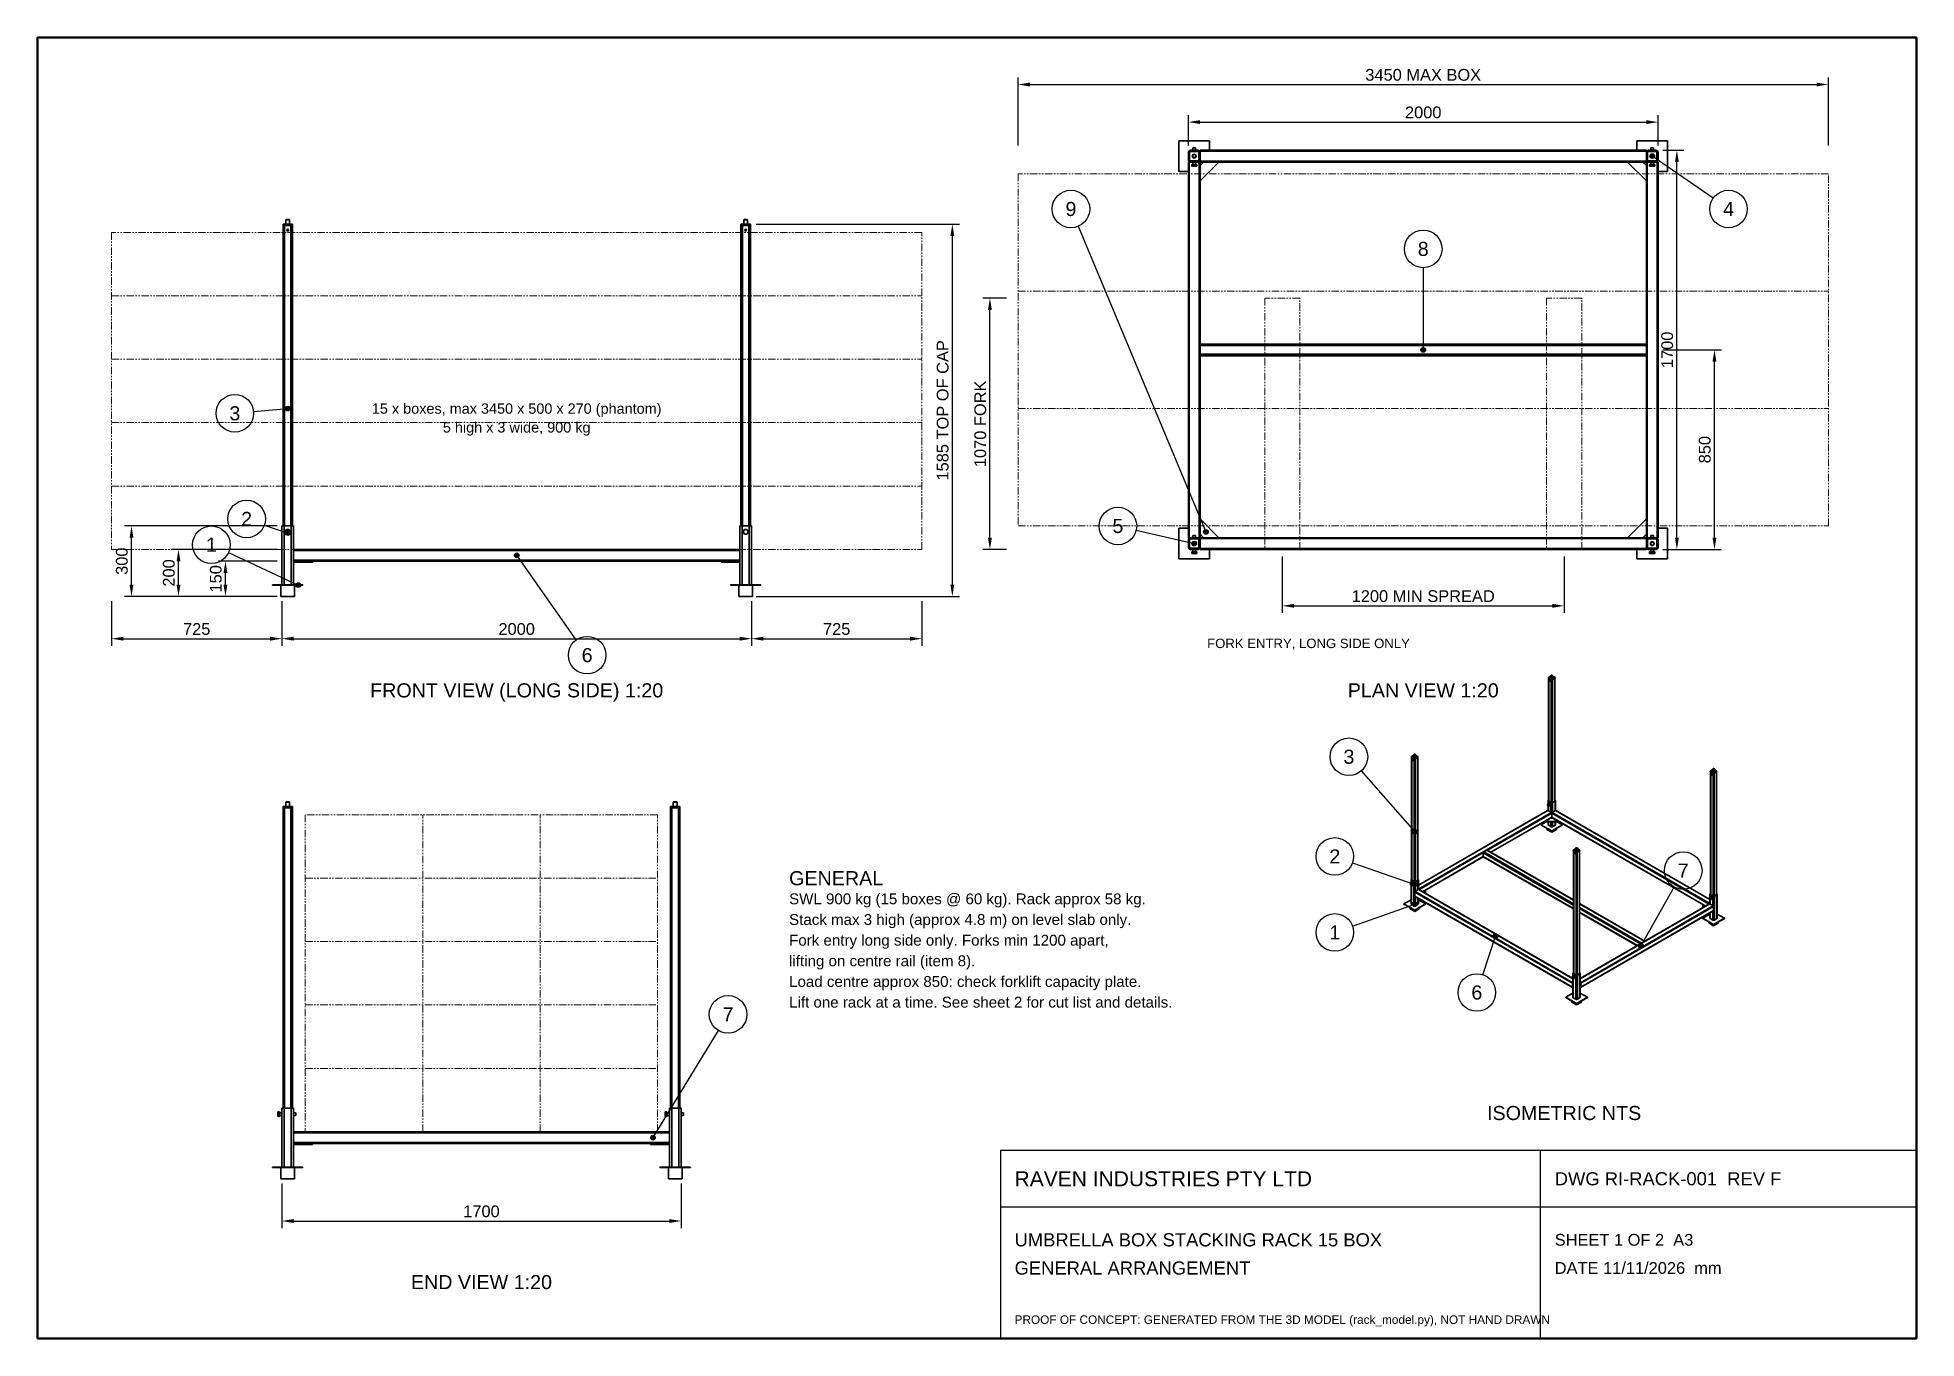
# Model space of a CAD drawing. Header units: millimetres. Extents: x 10 to 410, y 10 to 287.
import ezdxf
from ezdxf.enums import TextEntityAlignment as Align

# ---------------------------------------------------------------- set-up
doc = ezdxf.new("R2010")
doc.units = ezdxf.units.MM
doc.linetypes.add('PHANTOM2', pattern=[3.177, 1.587, -0.318, 0.318, -0.318, 0.318, -0.318])
for name, color, linetype, lineweight in [('BALLOON', 7, 'CONTINUOUS', 25), ('BORDER', 7, 'CONTINUOUS', 50), ('DIM', 7, 'CONTINUOUS', 13), ('OUTLINE', 7, 'CONTINUOUS', 35), ('PHANTOM', 7, 'PHANTOM2', 13), ('TABLE', 7, 'CONTINUOUS', 25), ('TEXT', 7, 'CONTINUOUS', 13)]:
    doc.layers.add(name, color=color, linetype=linetype, lineweight=lineweight)
doc.styles.add('RACK', font='arial.ttf')
doc.dimstyles.new('RACK', dxfattribs={"dimtxt": 2.5, "dimasz": 2.5, "dimexe": 1.5, "dimexo": 1, "dimgap": 0.8, "dimtad": 1, "dimdec": 0, "dimlfac": 20, "dimdsep": 46, "dimtxsty": 'RACK', "dimcen": 2.5, "dimazin": 3, "dimtfac": 0.5, "dimtmove": 2, "dimatfit": 3})

msp = doc.modelspace()

# ---------------------------------------------------------------- texts
at = {"layer": 'BALLOON', "style": 'RACK'}
for s, p in [('9', (230, 250.5)), ('4', (370, 250.5)), ('8', (305, 242)), ('3', (52, 207)), ('2', (54.5, 184.5)), ('5', (240, 183)), ('1', (47, 179)), ('6', (127, 155.5)), ('3', (289.18, 133.861)), ('2', (286.18, 112.634)), ('7', (360.352, 109.621)), ('1', (286.18, 96.449)), ('6', (316.416, 83.662)), ('7', (157, 79))]:
    msp.add_text(s, height=3, dxfattribs=at).set_placement(p, align=Align.MIDDLE_CENTER)
at = {"layer": 'TEXT', "style": 'RACK'}
for s, height, p in [('15 x boxes, max 3450 x 500 x 270 (phantom)', 2.2, (112, 208)), ('5 high x 3 wide, 900 kg', 2.2, (112, 204)), ('FRONT VIEW (LONG SIDE) 1:20', 3, (112, 148)), ('PLAN VIEW 1:20', 3, (305, 148)), ('ISOMETRIC NTS', 3, (335, 58)), ('END VIEW 1:20', 3, (104.5, 22))]:
    msp.add_text(s, height=height, dxfattribs=at).set_placement(p, align=Align.MIDDLE_CENTER)
for s, height, p in [('FORK ENTRY, LONG SIDE ONLY', 2, (259, 158)), ('GENERAL', 3, (170, 108)), ('SWL 900 kg (15 boxes @ 60 kg). Rack approx 58 kg.', 2.3, (170, 103.6)), ('Stack max 3 high (approx 4.8 m) on level slab only.', 2.3, (170, 99.2)), ('Fork entry long side only. Forks min 1200 apart,', 2.3, (170, 94.8)), ('lifting on centre rail (item 8).', 2.3, (170, 90.4)), ('Load centre approx 850: check forklift capacity plate.', 2.3, (170, 86)), ('Lift one rack at a time. See sheet 2 for cut list and details.', 2.3, (170, 81.6)), ('RAVEN INDUSTRIES PTY LTD', 3.2, (218, 44)), ('DWG RI-RACK-001  REV F', 2.8, (333, 44)), ('UMBRELLA BOX STACKING RACK 15 BOX', 2.8, (218, 31)), ('SHEET 1 OF 2  A3', 2.5, (333, 31)), ('GENERAL ARRANGEMENT', 2.8, (218, 25)), ('DATE 11/11/2026  mm', 2.5, (333, 25)), ('PROOF OF CONCEPT: GENERATED FROM THE 3D MODEL (rack_model.py), NOT HAND DRAWN', 1.8, (218, 14))]:
    msp.add_text(s, height=height, dxfattribs=at).set_placement(p, align=Align.MIDDLE_LEFT)

# ---------------------------------------------------------------- dimensions: what is measured, and where the dimension line sits
at = {"layer": 'DIM'}
for base, p1, p2, text in [((218.75, 277), (218.75, 263), (391.25, 263), '<> MAX BOX'), ((275, 166), (275, 177.5), (335, 177.5), '<> MIN SPREAD')]:
    msp.add_linear_dim(base=base, p1=p1, p2=p2, text=text, dimstyle='RACK', dxfattribs=at).render()
for base, p1, p2 in [((255, 269), (255, 263), (355, 263)), ((25.75, 159), (25.75, 168), (62, 168)), ((62, 159), (62, 168), (162, 168)), ((162, 159), (162, 168), (198.25, 168)), ((62, 35), (62, 44), (147, 44))]:
    msp.add_linear_dim(base=base, p1=p1, p2=p2, dimstyle='RACK', dxfattribs=at).render()
for base, p1, p2 in [((359, 178), (355, 178), (355, 263)), ((367, 178), (355, 178), (355, 220.5)), ((30, 168), (62, 168), (62, 183)), ((40, 168), (62, 168), (62, 178)), ((50, 168), (62, 168), (62, 175.5))]:
    msp.add_linear_dim(base=base, p1=p1, p2=p2, angle=90, dimstyle='RACK', dxfattribs=at).render()
for base, p1, p2, text in [((204.75, 168), (162, 168), (162, 247.25), '<> TOP OF CAP'), ((212.75, 178), (217.25, 178), (217.25, 231.5), '<> FORK')]:
    msp.add_linear_dim(base=base, p1=p1, p2=p2, angle=90, text=text, dimstyle='RACK', dxfattribs=at).render()

# ---------------------------------------------------------------- hatches: boundary and pattern name
at = {"layer": 'BALLOON'}
for points in [[(354.25, 261.75), (354.104, 262.104), (353.75, 262.25), (353.396, 262.104), (353.25, 261.75), (353.396, 261.396), (353.75, 261.25), (354.104, 261.396)], [(305.5, 220.5), (305.354, 220.854), (305, 221), (304.646, 220.854), (304.5, 220.5), (304.646, 220.146), (305, 220), (305.354, 220.146)], [(63.75, 208), (63.604, 208.354), (63.25, 208.5), (62.896, 208.354), (62.75, 208), (62.896, 207.646), (63.25, 207.5), (63.604, 207.646)], [(63.75, 181.5), (63.604, 181.854), (63.25, 182), (62.896, 181.854), (62.75, 181.5), (62.896, 181.146), (63.25, 181), (63.604, 181.146)], [(259.25, 181.75), (259.104, 182.104), (258.75, 182.25), (258.396, 182.104), (258.25, 181.75), (258.396, 181.396), (258.75, 181.25), (259.104, 181.396)], [(112.5, 176.75), (112.354, 177.104), (112, 177.25), (111.646, 177.104), (111.5, 176.75), (111.646, 176.396), (112, 176.25), (112.354, 176.396)], [(256.75, 179.25), (256.604, 179.604), (256.25, 179.75), (255.896, 179.604), (255.75, 179.25), (255.896, 178.896), (256.25, 178.75), (256.604, 178.896)], [(66, 170.425), (65.854, 170.779), (65.5, 170.925), (65.146, 170.779), (65, 170.425), (65.146, 170.071), (65.5, 169.925), (65.854, 170.071)], [(303.68, 117.861), (303.534, 118.214), (303.18, 118.361), (302.827, 118.214), (302.68, 117.861), (302.827, 117.507), (303.18, 117.361), (303.534, 117.507)], [(303.68, 106.634), (303.534, 106.988), (303.18, 107.134), (302.827, 106.988), (302.68, 106.634), (302.827, 106.28), (303.18, 106.134), (303.534, 106.28)], [(303.68, 102.449), (303.534, 102.803), (303.18, 102.949), (302.827, 102.803), (302.68, 102.449), (302.827, 102.096), (303.18, 101.949), (303.534, 102.096)], [(320.916, 95.662), (320.769, 96.016), (320.416, 96.162), (320.062, 96.016), (319.916, 95.662), (320.062, 95.309), (320.416, 95.162), (320.769, 95.309)], [(351.852, 93.621), (351.705, 93.975), (351.352, 94.121), (350.998, 93.975), (350.852, 93.621), (350.998, 93.268), (351.352, 93.121), (351.705, 93.268)], [(141.5, 52.75), (141.354, 53.104), (141, 53.25), (140.646, 53.104), (140.5, 52.75), (140.646, 52.396), (141, 52.25), (141.354, 52.396)]]:
    msp.add_hatch(color=7, dxfattribs=at).paths.add_polyline_path(points)

# ---------------------------------------------------------------- linework, layer by layer
for p, q in [((366.711, 252.777), (353.75, 261.75)), ((231.543, 246.81), (258.75, 181.75)), ((305, 238), (305, 220.5)), ((55.984, 207.354), (63.25, 208)), ((58.284, 183.203), (63.25, 181.5)), ((243.898, 182.101), (256.25, 179.25)), ((50.629, 177.318), (65.5, 170.425)), ((124.693, 158.768), (112, 176.75)), ((291.814, 130.851), (303.18, 117.861)), ((289.952, 111.303), (303.18, 106.634)), ((358.391, 106.135), (351.352, 93.621)), ((289.952, 97.781), (303.18, 102.449)), ((317.681, 87.457), (320.416, 95.662)), ((154.918, 75.584), (141, 52.75))]:
    msp.add_line(p, q, dxfattribs=at)
for centre, radius in [((353.75, 261.75), 0.5), ((230, 250.5), 4), ((370, 250.5), 4), ((305, 242), 4), ((305, 220.5), 0.5), ((52, 207), 4), ((63.25, 208), 0.5), ((54.5, 184.5), 4), ((240, 183), 4), ((47, 179), 4), ((63.25, 181.5), 0.5), ((258.75, 181.75), 0.5), ((112, 176.75), 0.5), ((256.25, 179.25), 0.5), ((65.5, 170.425), 0.5), ((127, 155.5), 4), ((289.18, 133.861), 4), ((286.18, 112.634), 4), ((303.18, 117.861), 0.5), ((360.352, 109.621), 4), ((303.18, 106.634), 0.5), ((286.18, 96.449), 4), ((303.18, 102.449), 0.5), ((320.416, 95.662), 0.5), ((351.352, 93.621), 0.5), ((316.416, 83.662), 4), ((157, 79), 4), ((141, 52.75), 0.5)]:
    msp.add_circle(centre, radius, dxfattribs=at)
at = {"layer": 'BORDER'}
msp.add_lwpolyline([(10, 10), (410, 10), (410, 287), (10, 287)], close=True, dxfattribs=at)
at = {"layer": 'OUTLINE'}
for p, q in [((253, 265), (253, 258.5)), ((259.5, 265), (253, 265)), ((259.5, 263), (259.5, 265)), ((350.5, 265), (350.5, 263)), ((357, 265), (350.5, 265)), ((357, 258.5), (357, 265)), ((255, 262.5), (255, 261)), ((255, 180.5), (255, 260.5)), ((255.2, 262.5), (255.2, 261)), ((255.2, 260.5), (255.925, 260.5)), ((255.2, 180.5), (255.2, 260.5)), ((255.25, 262.75), (255.25, 260.75)), ((257.25, 262.75), (255.25, 262.75)), ((255.25, 260.75), (257.25, 260.75)), ((257, 263), (255.5, 263)), ((257, 262.8), (255.5, 262.8)), ((255.5, 260.7), (257, 260.7)), ((255.5, 260.5), (257, 260.5)), ((255.976, 260), (255.702, 260)), ((255.702, 260), (255.702, 259.625)), ((255.95, 263.5), (255.95, 263)), ((255.95, 262.8), (255.95, 262.75)), ((255.95, 262.033), (255.95, 262.015)), ((255.95, 261.485), (255.95, 261.467)), ((255.95, 260.75), (255.95, 260.7)), ((255.95, 260.5), (255.95, 260)), ((255.976, 260), (255.976, 259.625)), ((256.524, 260), (255.976, 260)), ((256.524, 260), (256.524, 259.625)), ((256.798, 260), (256.524, 260)), ((256.55, 263), (256.55, 263.5)), ((256.55, 262.75), (256.55, 262.8)), ((256.55, 262.015), (256.55, 262.033)), ((256.55, 261.467), (256.55, 261.485)), ((256.55, 260.7), (256.55, 260.75)), ((256.55, 260), (256.55, 260.5)), ((256.575, 260.5), (257.3, 260.5)), ((256.798, 260), (256.798, 259.625)), ((257.25, 260.75), (257.25, 262.75)), ((257.3, 261), (257.3, 262.5)), ((257.3, 180.5), (257.3, 260.5)), ((257.5, 263), (352.5, 263)), ((257.5, 262.8), (257.5, 260.7)), ((257.5, 262.8), (352.5, 262.8)), ((257.5, 261), (257.5, 262.5)), ((257.5, 260.7), (352.5, 260.7)), ((257.5, 260.5), (352.5, 260.5)), ((257.5, 221.45), (257.5, 260.5)), ((261.5, 260.5), (257.5, 256.5)), ((257.5, 259.75), (258.25, 260.5)), ((348.5, 260.5), (352.5, 256.5)), ((352.5, 259.75), (351.75, 260.5)), ((352.5, 262.8), (352.5, 260.7)), ((352.5, 262.5), (352.5, 261)), ((352.5, 221.45), (352.5, 260.5)), ((352.7, 262.5), (352.7, 261)), ((352.7, 260.5), (353.425, 260.5)), ((352.7, 180.5), (352.7, 260.5)), ((352.75, 262.75), (352.75, 260.75)), ((354.75, 262.75), (352.75, 262.75)), ((352.75, 260.75), (354.75, 260.75)), ((354.5, 263), (353, 263)), ((354.5, 262.8), (353, 262.8)), ((353, 260.7), (354.5, 260.7)), ((353, 260.5), (354.5, 260.5)), ((353.476, 260), (353.202, 260)), ((353.202, 260), (353.202, 259.625)), ((353.45, 263.5), (353.45, 263)), ((353.45, 262.8), (353.45, 262.75)), ((353.45, 262.033), (353.45, 262.015)), ((353.45, 261.485), (353.45, 261.467)), ((353.45, 260.75), (353.45, 260.7)), ((353.45, 260.5), (353.45, 260)), ((353.476, 260), (353.476, 259.625)), ((354.024, 260), (353.476, 260)), ((354.024, 260), (354.024, 259.625)), ((354.298, 260), (354.024, 260)), ((354.05, 263), (354.05, 263.5)), ((354.05, 262.75), (354.05, 262.8)), ((354.05, 262.015), (354.05, 262.033)), ((354.05, 261.467), (354.05, 261.485)), ((354.05, 260.7), (354.05, 260.75)), ((354.05, 260), (354.05, 260.5)), ((354.075, 260.5), (354.8, 260.5)), ((354.298, 260), (354.298, 259.625)), ((354.75, 260.75), (354.75, 262.75)), ((354.8, 261), (354.8, 262.5)), ((354.8, 180.5), (354.8, 260.5)), ((355, 261), (355, 262.5)), ((355, 180.5), (355, 260.5)), ((253, 258.5), (255, 258.5)), ((255.976, 259.625), (255.702, 259.625)), ((256.524, 259.625), (255.976, 259.625)), ((256.798, 259.625), (256.524, 259.625)), ((353.476, 259.625), (353.202, 259.625)), ((354.024, 259.625), (353.476, 259.625)), ((354.298, 259.625), (354.024, 259.625)), ((355, 258.5), (357, 258.5)), ((62.9, 248.25), (62.85, 248.2)), ((62.9, 248.25), (62.85, 248.2)), ((62.85, 248.2), (62.85, 247.25)), ((63.65, 248.2), (63.6, 248.25)), ((63.65, 248.2), (63.6, 248.25)), ((63.65, 247.25), (63.65, 248.2)), ((160.4, 248.25), (160.35, 248.2)), ((160.35, 248.2), (160.35, 247.25)), ((161.15, 248.2), (161.1, 248.25)), ((161.15, 247.25), (161.15, 248.2)), ((62.25, 247), (62.25, 247.25)), ((62.25, 247.25), (64.25, 247.25)), ((62.25, 183), (62.25, 247)), ((62.25, 247), (64.25, 247)), ((62.55, 247), (63.95, 247)), ((62.55, 183), (62.55, 247)), ((63.95, 183), (63.95, 247)), ((64.25, 247), (64.25, 247.25)), ((64.25, 183), (64.25, 247)), ((159.75, 247), (159.75, 247.25)), ((159.75, 247.25), (161.75, 247.25)), ((159.75, 183), (159.75, 247)), ((159.75, 247), (161.75, 247)), ((160.05, 247), (161.45, 247)), ((160.05, 183), (160.05, 247)), ((161.45, 183), (161.45, 247)), ((161.75, 247), (161.75, 247.25)), ((161.75, 183), (161.75, 247)), ((257.5, 221.75), (352.5, 221.75)), ((257.5, 221.45), (257.5, 219.55)), ((257.5, 221.45), (352.5, 221.45)), ((352.5, 221.45), (352.5, 219.55)), ((257.5, 180.5), (257.5, 219.55)), ((257.5, 219.55), (352.5, 219.55)), ((257.5, 219.25), (352.5, 219.25)), ((352.5, 180.5), (352.5, 219.55)), ((261.5, 180.5), (257.5, 184.5)), ((348.5, 180.5), (352.5, 184.5)), ((62, 170.5), (62, 183)), ((62.5, 183), (64, 183)), ((62.5, 170.5), (62.5, 183)), ((62.976, 182.225), (62.702, 181.75)), ((62.702, 181.75), (62.976, 181.275)), ((63.524, 182.225), (62.976, 182.225)), ((62.976, 181.275), (63.524, 181.275)), ((63.798, 181.75), (63.524, 182.225)), ((63.524, 181.275), (63.798, 181.75)), ((64, 170.5), (64, 183)), ((64.5, 178), (64.5, 183)), ((159.5, 178), (159.5, 183)), ((160, 183), (161.5, 183)), ((160, 170.5), (160, 183)), ((160.476, 182.225), (160.202, 181.75)), ((160.202, 181.75), (160.476, 181.275)), ((161.024, 182.225), (160.476, 182.225)), ((160.476, 181.275), (161.024, 181.275)), ((161.298, 181.75), (161.024, 182.225)), ((161.024, 181.275), (161.298, 181.75)), ((161.5, 170.5), (161.5, 183)), ((162, 170.5), (162, 183)), ((253, 182.5), (253, 176)), ((255, 182.5), (253, 182.5)), ((255, 180), (255, 178.5)), ((255.2, 180.5), (255.925, 180.5)), ((255.2, 180), (255.2, 178.5)), ((255.25, 180.25), (255.25, 178.25)), ((257.25, 180.25), (255.25, 180.25)), ((257, 180.5), (255.5, 180.5)), ((257, 180.3), (255.5, 180.3)), ((255.95, 181), (255.95, 180.5)), ((255.95, 180.3), (255.95, 180.25)), ((256.55, 180.5), (256.55, 181)), ((256.55, 180.25), (256.55, 180.3)), ((256.575, 180.5), (257.3, 180.5)), ((257.25, 178.25), (257.25, 180.25)), ((257.3, 178.5), (257.3, 180)), ((257.5, 181.25), (258.25, 180.5)), ((257.5, 180.5), (352.5, 180.5)), ((257.5, 180.3), (257.5, 178.2)), ((257.5, 180.3), (352.5, 180.3)), ((257.5, 178.5), (257.5, 180)), ((352.5, 181.25), (351.75, 180.5)), ((352.5, 180.3), (352.5, 178.2)), ((352.5, 180), (352.5, 178.5)), ((352.7, 180.5), (353.425, 180.5)), ((352.7, 180), (352.7, 178.5)), ((352.75, 180.25), (352.75, 178.25)), ((354.75, 180.25), (352.75, 180.25)), ((354.5, 180.5), (353, 180.5)), ((354.5, 180.3), (353, 180.3)), ((353.45, 181), (353.45, 180.5)), ((353.45, 180.3), (353.45, 180.25)), ((354.05, 180.5), (354.05, 181)), ((354.05, 180.25), (354.05, 180.3)), ((354.075, 180.5), (354.8, 180.5)), ((354.75, 178.25), (354.75, 180.25)), ((354.8, 178.5), (354.8, 180)), ((357, 182.5), (355, 182.5)), ((355, 178.5), (355, 180)), ((357, 176), (357, 182.5)), ((64.5, 178), (159.5, 178)), ((64.5, 177.8), (64.5, 175.7)), ((64.5, 177.8), (159.5, 177.8)), ((159.5, 177.8), (159.5, 175.7)), ((253, 176), (259.5, 176)), ((255.25, 178.25), (257.25, 178.25)), ((255.5, 178.2), (257, 178.2)), ((255.5, 178), (257, 178)), ((255.976, 177.5), (255.702, 177.5)), ((255.702, 177.5), (255.702, 177.125)), ((255.976, 177.125), (255.702, 177.125)), ((255.95, 179.533), (255.95, 179.515)), ((255.95, 178.985), (255.95, 178.967)), ((255.95, 178.25), (255.95, 178.2)), ((255.95, 178), (255.95, 177.5)), ((255.976, 177.5), (255.976, 177.125)), ((256.524, 177.5), (255.976, 177.5)), ((256.524, 177.125), (255.976, 177.125)), ((256.524, 177.5), (256.524, 177.125)), ((256.798, 177.5), (256.524, 177.5)), ((256.798, 177.125), (256.524, 177.125)), ((256.55, 179.515), (256.55, 179.533)), ((256.55, 178.967), (256.55, 178.985)), ((256.55, 178.2), (256.55, 178.25)), ((256.55, 177.5), (256.55, 178)), ((256.798, 177.5), (256.798, 177.125)), ((257.5, 178.2), (352.5, 178.2)), ((257.5, 178), (352.5, 178)), ((259.5, 176), (259.5, 178)), ((350.5, 178), (350.5, 176)), ((350.5, 176), (357, 176)), ((352.75, 178.25), (354.75, 178.25)), ((353, 178.2), (354.5, 178.2)), ((353, 178), (354.5, 178)), ((353.476, 177.5), (353.202, 177.5)), ((353.202, 177.5), (353.202, 177.125)), ((353.476, 177.125), (353.202, 177.125)), ((353.45, 179.533), (353.45, 179.515)), ((353.45, 178.985), (353.45, 178.967)), ((353.45, 178.25), (353.45, 178.2)), ((353.45, 178), (353.45, 177.5)), ((353.476, 177.5), (353.476, 177.125)), ((354.024, 177.5), (353.476, 177.5)), ((354.024, 177.125), (353.476, 177.125)), ((354.024, 177.5), (354.024, 177.125)), ((354.298, 177.5), (354.024, 177.5)), ((354.298, 177.125), (354.024, 177.125)), ((354.05, 179.515), (354.05, 179.533)), ((354.05, 178.967), (354.05, 178.985)), ((354.05, 178.2), (354.05, 178.25)), ((354.05, 177.5), (354.05, 178)), ((354.298, 177.5), (354.298, 177.125)), ((64.5, 175.7), (159.5, 175.7)), ((64.5, 170.5), (64.5, 175.5)), ((64.5, 175.5), (159.5, 175.5)), ((64.5, 175.3), (65.25, 175.3)), ((65.25, 175.3), (65.25, 175.5)), ((65.25, 175.3), (68.5, 175.3)), ((68.5, 175.3), (68.5, 175.5)), ((155.5, 175.3), (155.5, 175.5)), ((158.75, 175.3), (155.5, 175.3)), ((158.75, 175.3), (158.75, 175.5)), ((159.5, 175.3), (158.75, 175.3)), ((159.5, 170.5), (159.5, 175.5)), ((60, 170.375), (60, 170.5)), ((60, 170.5), (66.5, 170.5)), ((60, 170.375), (66.5, 170.375)), ((61.8, 168), (61.8, 170.375)), ((61.8, 168), (64.7, 168)), ((64.7, 168), (64.7, 170.375)), ((66.5, 170.375), (66.5, 170.5)), ((157.5, 170.375), (157.5, 170.5)), ((157.5, 170.5), (164, 170.5)), ((157.5, 170.375), (164, 170.375)), ((159.3, 168), (159.3, 170.375)), ((159.3, 168), (162.2, 168)), ((162.2, 168), (162.2, 170.375)), ((164, 170.375), (164, 170.5)), ((332.148, 151.018), (331.641, 150.725)), ((331.641, 150.623), (331.641, 150.725)), ((331.641, 150.725), (332.348, 150.317)), ((331.641, 150.623), (332.348, 150.215)), ((331.703, 124.439), (331.703, 150.587)), ((331.747, 150.562), (332.242, 150.276)), ((331.747, 124.413), (331.747, 150.562)), ((332.148, 151.113), (332.148, 150.696)), ((332.225, 151.205), (332.207, 151.194)), ((332.242, 124.127), (332.242, 150.276)), ((332.348, 150.317), (333.055, 150.725)), ((332.348, 150.215), (333.055, 150.623)), ((332.348, 150.215), (332.348, 150.317)), ((332.454, 150.276), (332.949, 150.562)), ((332.454, 124.127), (332.454, 150.276)), ((332.472, 151.205), (332.49, 151.194)), ((332.548, 151.113), (332.548, 150.696)), ((333.055, 150.725), (332.548, 151.018)), ((332.949, 124.413), (332.949, 150.562)), ((332.993, 124.439), (332.993, 150.587)), ((333.055, 150.623), (333.055, 150.725)), ((302.98, 134.177), (302.473, 133.885)), ((302.473, 133.783), (302.473, 133.885)), ((302.473, 133.885), (303.18, 133.476)), ((302.473, 133.783), (303.18, 133.374)), ((302.535, 107.599), (302.535, 133.747)), ((302.579, 133.721), (303.074, 133.436)), ((302.579, 107.573), (302.579, 133.721)), ((302.98, 134.272), (302.98, 133.856)), ((303.056, 134.364), (303.039, 134.354)), ((303.074, 107.287), (303.074, 133.436)), ((303.18, 133.476), (303.887, 133.885)), ((303.18, 133.374), (303.887, 133.783)), ((303.18, 133.374), (303.18, 133.476)), ((303.286, 133.436), (303.781, 133.721)), ((303.286, 107.287), (303.286, 133.436)), ((303.304, 134.364), (303.322, 134.354)), ((303.38, 134.272), (303.38, 133.856)), ((303.887, 133.885), (303.38, 134.177)), ((303.781, 107.573), (303.781, 133.721)), ((303.825, 107.599), (303.825, 133.747)), ((303.887, 133.783), (303.887, 133.885)), ((366.62, 131.116), (366.113, 130.823)), ((366.113, 130.721), (366.113, 130.823)), ((366.113, 130.823), (366.82, 130.414)), ((366.113, 130.721), (366.82, 130.312)), ((366.175, 104.537), (366.175, 130.685)), ((366.219, 130.659), (366.714, 130.374)), ((366.219, 104.511), (366.219, 130.659)), ((366.62, 131.211), (366.62, 130.794)), ((366.696, 131.302), (366.678, 131.292)), ((366.714, 104.225), (366.714, 130.374)), ((366.82, 130.414), (367.527, 130.823)), ((366.82, 130.312), (367.527, 130.721)), ((366.82, 130.312), (366.82, 130.414)), ((366.926, 130.374), (367.421, 130.659)), ((366.926, 104.225), (366.926, 130.374)), ((366.944, 131.302), (366.961, 131.292)), ((367.02, 131.211), (367.02, 130.794)), ((367.527, 130.823), (367.02, 131.116)), ((367.421, 104.511), (367.421, 130.659)), ((367.465, 104.537), (367.465, 130.685)), ((367.527, 130.721), (367.527, 130.823)), ((62.9, 124.25), (62.85, 124.2)), ((62.85, 124.2), (62.85, 123.25)), ((63.6, 124.25), (63.65, 124.2)), ((63.65, 124.2), (63.65, 123.25)), ((145.4, 124.25), (145.35, 124.2)), ((145.35, 124.2), (145.35, 123.25)), ((146.1, 124.25), (146.15, 124.2)), ((146.15, 124.2), (146.15, 123.25)), ((331.568, 123.84), (331.568, 124.495)), ((331.703, 124.633), (331.641, 124.597)), ((331.641, 124.393), (332.172, 124.087)), ((331.641, 123.872), (331.641, 124.393)), ((331.712, 124.434), (332.242, 124.127)), ((332.172, 122.045), (332.172, 124.087)), ((332.454, 124.127), (332.985, 124.434)), ((332.525, 124.087), (333.055, 124.393)), ((332.525, 122.045), (332.525, 124.087)), ((333.055, 124.597), (332.993, 124.633)), ((333.055, 122.352), (333.055, 124.393)), ((333.129, 122.394), (333.129, 124.495)), ((62.25, 123), (62.25, 123.25)), ((62.25, 123.25), (64.25, 123.25)), ((62.25, 59), (62.25, 123)), ((62.25, 123), (64.25, 123)), ((62.55, 123), (63.95, 123)), ((62.55, 59), (62.55, 123)), ((63.95, 59), (63.95, 123)), ((64.25, 123), (64.25, 123.25)), ((64.25, 59), (64.25, 123)), ((144.75, 123), (144.75, 123.25)), ((144.75, 123.25), (146.75, 123.25)), ((144.75, 59), (144.75, 123)), ((144.75, 123), (146.75, 123)), ((145.05, 123), (146.45, 123)), ((145.05, 59), (145.05, 123)), ((146.45, 59), (146.45, 123)), ((146.75, 123), (146.75, 123.25)), ((146.75, 59), (146.75, 123)), ((303.961, 106.526), (331.485, 122.418)), ((303.961, 106.493), (331.535, 122.413)), ((303.993, 105.654), (332.278, 121.984)), ((318.657, 113.957), (332.348, 121.862)), ((319.399, 113.528), (332.348, 121.004)), ((319.428, 113.511), (332.328, 120.959)), ((331.146, 120.025), (330.05, 119.392)), ((330.934, 120.106), (332.083, 120.77)), ((330.934, 120.025), (330.934, 120.106)), ((333.763, 120.106), (330.934, 120.106)), ((333.763, 120.025), (330.934, 120.025)), ((331.5, 123.801), (331.403, 123.663)), ((331.403, 123.663), (331.5, 123.413)), ((331.633, 123.877), (331.5, 123.801)), ((331.694, 123.689), (331.5, 123.801)), ((331.5, 123.413), (331.694, 123.301)), ((331.535, 122.413), (332.278, 121.984)), ((331.568, 122.394), (331.568, 123.374)), ((331.568, 120.472), (331.568, 120.52)), ((331.568, 119.392), (331.568, 120.025)), ((331.827, 123.765), (331.633, 123.877)), ((331.641, 122.352), (331.641, 123.331)), ((331.641, 120.514), (331.641, 120.562)), ((331.641, 119.29), (331.641, 120.025)), ((331.827, 123.765), (331.694, 123.689)), ((331.791, 123.439), (331.694, 123.689)), ((331.694, 123.301), (331.791, 123.439)), ((331.827, 123.377), (331.694, 123.301)), ((331.863, 123.877), (331.748, 123.811)), ((331.924, 123.515), (331.791, 123.439)), ((331.924, 123.515), (331.827, 123.765)), ((331.827, 123.377), (331.924, 123.515)), ((332.013, 123.618), (331.907, 123.557)), ((332.083, 120.77), (332.614, 120.77)), ((332.172, 120.77), (332.172, 120.868)), ((332.172, 118.984), (332.172, 120.025)), ((332.348, 121.862), (332.348, 121.004)), ((332.348, 121.862), (332.348, 121.004)), ((332.348, 121.862), (365.907, 102.487)), ((332.348, 121.004), (365.164, 102.058)), ((332.369, 120.959), (365.135, 102.041)), ((333.162, 122.413), (332.419, 121.984)), ((332.419, 121.984), (366.007, 102.592)), ((332.525, 120.77), (332.525, 120.868)), ((332.525, 118.984), (332.525, 120.025)), ((332.614, 120.77), (333.763, 120.106)), ((333.055, 120.514), (333.055, 120.562)), ((333.055, 119.29), (333.055, 120.025)), ((333.129, 120.472), (333.129, 120.52)), ((333.129, 119.392), (333.129, 120.025)), ((333.162, 122.413), (366.039, 103.431)), ((333.212, 122.418), (366.039, 103.465)), ((334.646, 119.392), (333.55, 120.025)), ((333.763, 120.025), (333.763, 120.106)), ((330.05, 119.341), (330.05, 119.392)), ((330.05, 119.392), (332.348, 118.065)), ((330.05, 119.341), (332.348, 118.014)), ((331.323, 118.371), (331.323, 118.606)), ((331.323, 118.371), (332.348, 117.779)), ((331.641, 119.29), (332.172, 118.984)), ((332.348, 118.065), (334.646, 119.392)), ((332.348, 118.014), (334.646, 119.341)), ((332.348, 117.779), (333.374, 118.371)), ((332.348, 118.014), (332.348, 118.065)), ((332.348, 117.779), (332.348, 118.014)), ((332.525, 118.984), (333.055, 119.29)), ((333.374, 118.371), (333.374, 118.606)), ((334.646, 119.341), (334.646, 119.392)), ((304.093, 105.549), (317.77, 113.445)), ((304.836, 105.12), (317.77, 112.588)), ((304.865, 105.103), (317.786, 112.563)), ((317.764, 113.401), (317.764, 112.625)), ((317.764, 113.401), (337.007, 102.291)), ((317.764, 112.625), (337.007, 101.515)), ((317.795, 112.556), (337.007, 101.465)), ((318.542, 113.972), (317.87, 113.584)), ((317.87, 113.584), (337.007, 102.536)), ((318.542, 113.972), (337.007, 103.312)), ((318.617, 113.98), (337.007, 103.362)), ((337.452, 114.275), (336.945, 113.983)), ((336.945, 113.88), (336.945, 113.983)), ((336.945, 113.983), (337.652, 113.574)), ((336.945, 113.88), (337.652, 113.472)), ((337.007, 87.697), (337.007, 113.845)), ((337.051, 113.819), (337.546, 113.533)), ((337.051, 87.671), (337.051, 113.819)), ((337.452, 114.37), (337.452, 113.953)), ((337.528, 114.462), (337.51, 114.452)), ((337.546, 87.385), (337.546, 113.533)), ((337.652, 113.574), (338.359, 113.983)), ((337.652, 113.472), (338.359, 113.88)), ((337.652, 113.472), (337.652, 113.574)), ((337.758, 113.533), (338.253, 113.819)), ((337.758, 87.385), (337.758, 113.533)), ((337.775, 114.462), (337.793, 114.452)), ((337.852, 114.37), (337.852, 113.953)), ((338.359, 113.983), (337.852, 114.275)), ((338.253, 87.671), (338.253, 113.819)), ((338.297, 87.697), (338.297, 113.845)), ((338.359, 113.88), (338.359, 113.983)), ((302.332, 106.96), (302.235, 106.823)), ((302.235, 106.823), (302.332, 106.573)), ((302.465, 107.037), (302.332, 106.96)), ((302.526, 106.849), (302.332, 106.96)), ((302.332, 106.573), (302.526, 106.461)), ((302.4, 107), (302.4, 107.655)), ((302.4, 102.552), (302.4, 106.533)), ((302.658, 106.925), (302.465, 107.037)), ((302.535, 107.793), (302.473, 107.757)), ((302.473, 107.553), (303.003, 107.246)), ((302.473, 107.032), (302.473, 107.553)), ((302.473, 102.449), (302.473, 106.491)), ((302.658, 106.925), (302.526, 106.849)), ((302.623, 106.599), (302.526, 106.849)), ((302.526, 106.461), (302.623, 106.599)), ((302.658, 106.537), (302.526, 106.461)), ((302.544, 107.593), (303.074, 107.287)), ((302.695, 107.037), (302.579, 106.971)), ((302.755, 106.675), (302.623, 106.599)), ((302.755, 106.675), (302.658, 106.925)), ((302.658, 106.537), (302.755, 106.675)), ((302.845, 106.777), (302.739, 106.717)), ((303.003, 102.143), (303.003, 107.246)), ((303.18, 105.021), (303.18, 104.164)), ((303.18, 105.021), (336.768, 85.63)), ((303.18, 104.164), (336.768, 84.772)), ((303.201, 104.118), (336.788, 84.727)), ((303.993, 105.573), (303.251, 105.144)), ((303.251, 105.144), (336.838, 85.752)), ((303.286, 107.287), (303.817, 107.593)), ((303.357, 107.246), (303.887, 107.553)), ((303.357, 105.205), (303.357, 107.246)), ((303.357, 102.143), (303.357, 104.028)), ((303.887, 107.757), (303.825, 107.793)), ((303.887, 105.511), (303.887, 107.553)), ((303.961, 105.554), (303.961, 107.655)), ((303.961, 105.673), (303.993, 105.654)), ((303.961, 105.632), (303.993, 105.613)), ((303.961, 105.594), (303.993, 105.613)), ((303.993, 105.573), (336.871, 86.59)), ((304.043, 105.578), (336.871, 86.624)), ((305.478, 105.409), (304.907, 105.079)), ((305.478, 104.749), (305.478, 105.409)), ((366.039, 103.938), (366.039, 104.593)), ((366.175, 104.731), (366.113, 104.695)), ((366.113, 104.491), (366.643, 104.185)), ((366.113, 103.97), (366.113, 104.491)), ((366.183, 104.532), (366.714, 104.225)), ((366.643, 102.143), (366.643, 104.185)), ((366.926, 104.225), (367.456, 104.532)), ((366.997, 104.185), (367.527, 104.491)), ((366.997, 99.081), (366.997, 104.185)), ((367.527, 104.695), (367.465, 104.731)), ((367.527, 99.388), (367.527, 104.491)), ((367.6, 99.49), (367.6, 104.593)), ((302.4, 103.428), (300.882, 102.552)), ((300.882, 102.501), (300.882, 102.552)), ((300.882, 102.552), (303.18, 101.225)), ((300.882, 102.501), (303.18, 101.174)), ((302.155, 101.531), (302.155, 101.766)), ((302.155, 101.531), (303.18, 100.939)), ((302.473, 102.449), (303.003, 102.143)), ((303.18, 101.225), (305.478, 102.552)), ((303.18, 101.174), (305.478, 102.501)), ((303.18, 100.939), (304.205, 101.531)), ((303.18, 101.174), (303.18, 101.225)), ((303.18, 100.939), (303.18, 101.174)), ((303.357, 102.143), (303.887, 102.449)), ((303.887, 102.449), (303.887, 103.722)), ((303.961, 102.552), (303.961, 103.68)), ((305.478, 102.552), (303.961, 103.428)), ((304.205, 101.531), (304.205, 101.766)), ((305.478, 102.501), (305.478, 102.552)), ((338.297, 102.618), (352.205, 94.588)), ((338.297, 102.567), (352.13, 94.581)), ((338.297, 101.791), (351.458, 94.193)), ((338.297, 101.546), (351.287, 94.046)), ((338.297, 100.771), (350.615, 93.658)), ((338.297, 100.72), (350.572, 93.633)), ((338.432, 86.624), (365.957, 102.516)), ((338.432, 86.59), (366.007, 102.511)), ((338.465, 85.752), (366.749, 102.082)), ((338.515, 84.727), (366.799, 101.056)), ((338.536, 85.63), (366.82, 101.96)), ((338.536, 84.772), (366.82, 101.102)), ((365.093, 102.017), (364.522, 102.347)), ((364.522, 102.347), (364.522, 101.687)), ((366.039, 100.366), (364.522, 99.49)), ((365.972, 103.899), (365.875, 103.761)), ((365.875, 103.761), (365.972, 103.511)), ((366.104, 103.975), (365.972, 103.899)), ((366.165, 103.787), (365.972, 103.899)), ((365.972, 103.511), (366.165, 103.399)), ((366.039, 102.611), (366.007, 102.592)), ((366.039, 102.571), (366.007, 102.552)), ((366.007, 102.552), (366.039, 102.533)), ((366.007, 102.511), (366.749, 102.082)), ((366.039, 102.492), (366.039, 103.472)), ((366.039, 99.49), (366.039, 100.618)), ((366.298, 103.863), (366.104, 103.975)), ((366.113, 102.449), (366.113, 103.429)), ((366.113, 99.388), (366.113, 100.66)), ((366.298, 103.863), (366.165, 103.787)), ((366.262, 103.537), (366.165, 103.787)), ((366.165, 103.399), (366.262, 103.537)), ((366.298, 103.475), (366.165, 103.399)), ((366.334, 103.975), (366.219, 103.909)), ((366.395, 103.613), (366.262, 103.537)), ((366.395, 103.613), (366.298, 103.863)), ((366.298, 103.475), (366.395, 103.613)), ((366.484, 103.715), (366.379, 103.655)), ((366.643, 99.081), (366.643, 100.966)), ((366.82, 101.96), (366.82, 101.102)), ((369.118, 99.49), (367.6, 100.366)), ((364.522, 99.439), (364.522, 99.49)), ((364.522, 99.49), (366.82, 98.163)), ((364.522, 99.439), (366.82, 98.112)), ((365.795, 98.469), (365.795, 98.704)), ((365.795, 98.469), (366.82, 97.877)), ((366.113, 99.388), (366.643, 99.081)), ((366.82, 98.163), (369.118, 99.49)), ((366.82, 98.112), (369.118, 99.439)), ((366.82, 97.877), (367.845, 98.469)), ((366.82, 98.112), (366.82, 98.163)), ((366.82, 97.877), (366.82, 98.112)), ((366.997, 99.081), (367.527, 99.388)), ((367.845, 98.469), (367.845, 98.704)), ((369.118, 99.439), (369.118, 99.49)), ((352.13, 94.581), (351.458, 94.193)), ((336.803, 87.058), (336.706, 86.92)), ((336.706, 86.92), (336.803, 86.671)), ((336.768, 85.63), (336.768, 84.772)), ((336.936, 87.135), (336.803, 87.058)), ((336.997, 86.946), (336.803, 87.058)), ((336.803, 86.671), (336.997, 86.559)), ((336.803, 85.65), (336.803, 84.793)), ((336.803, 85.65), (336.871, 85.611)), ((336.803, 84.793), (336.838, 84.772)), ((336.871, 85.771), (336.838, 85.752)), ((336.871, 85.73), (336.838, 85.711)), ((336.838, 85.711), (336.871, 85.692)), ((336.838, 84.772), (336.871, 84.791)), ((336.838, 84.732), (336.871, 84.75)), ((336.871, 87.098), (336.871, 87.753)), ((336.871, 82.649), (336.871, 86.631)), ((337.13, 87.023), (336.936, 87.135)), ((337.007, 87.89), (336.945, 87.855)), ((336.945, 87.65), (337.475, 87.344)), ((336.945, 87.13), (336.945, 87.65)), ((336.945, 82.547), (336.945, 86.589)), ((337.13, 87.023), (336.997, 86.946)), ((337.094, 86.697), (336.997, 86.946)), ((336.997, 86.559), (337.094, 86.697)), ((337.13, 86.635), (336.997, 86.559)), ((337.015, 87.691), (337.546, 87.385)), ((337.166, 87.135), (337.051, 87.069)), ((337.227, 86.773), (337.094, 86.697)), ((337.227, 86.773), (337.13, 87.023)), ((337.13, 86.635), (337.227, 86.773)), ((337.316, 86.875), (337.211, 86.814)), ((337.475, 82.241), (337.475, 87.344)), ((337.758, 87.385), (338.288, 87.691)), ((337.828, 87.344), (338.359, 87.65)), ((337.828, 82.241), (337.828, 87.344)), ((338.359, 87.855), (338.297, 87.89)), ((338.359, 82.547), (338.359, 87.65)), ((338.432, 82.649), (338.432, 87.753)), ((338.432, 85.771), (338.465, 85.752)), ((338.432, 85.73), (338.465, 85.711)), ((338.432, 85.692), (338.465, 85.711)), ((338.432, 85.611), (338.5, 85.65)), ((338.465, 84.772), (338.432, 84.791)), ((338.465, 84.732), (338.432, 84.75)), ((338.465, 84.772), (338.5, 84.793)), ((338.5, 85.65), (338.5, 84.793)), ((338.536, 85.63), (338.536, 84.772)), ((336.871, 83.526), (335.354, 82.649)), ((335.354, 82.598), (335.354, 82.649)), ((335.354, 82.649), (337.652, 81.323)), ((335.354, 82.598), (337.652, 81.272)), ((336.626, 81.629), (336.626, 81.864)), ((336.626, 81.629), (337.652, 81.037)), ((336.945, 82.547), (337.475, 82.241)), ((337.652, 81.323), (339.95, 82.649)), ((337.652, 81.272), (339.95, 82.598)), ((337.652, 81.037), (338.677, 81.629)), ((337.652, 81.272), (337.652, 81.323)), ((337.652, 81.037), (337.652, 81.272)), ((337.828, 82.241), (338.359, 82.547)), ((339.95, 82.649), (338.432, 83.526)), ((338.677, 81.629), (338.677, 81.864)), ((339.95, 82.598), (339.95, 82.649)), ((61.5, 58.225), (61.125, 58.225)), ((61.125, 57.75), (61.125, 58.225)), ((61.5, 57.75), (61.125, 57.75)), ((61.125, 57.275), (61.125, 57.75)), ((61.5, 57.275), (61.125, 57.275)), ((61.5, 57.75), (61.5, 58.225)), ((62, 58.05), (61.5, 58.05)), ((61.5, 57.275), (61.5, 57.75)), ((62, 57.45), (61.5, 57.45)), ((62, 46.5), (62, 59)), ((62.5, 59), (64, 59)), ((62.5, 46.5), (62.5, 59)), ((64, 46.5), (64, 59)), ((64.5, 54), (64.5, 59)), ((65, 58.05), (64.5, 58.05)), ((65, 57.45), (64.5, 57.45)), ((144, 58.225), (143.625, 58.225)), ((143.625, 57.75), (143.625, 58.225)), ((144, 57.75), (143.625, 57.75)), ((143.625, 57.275), (143.625, 57.75)), ((144, 57.275), (143.625, 57.275)), ((144, 57.75), (144, 58.225)), ((144.5, 58.05), (144, 58.05)), ((144, 57.275), (144, 57.75)), ((144.5, 57.45), (144, 57.45)), ((144.5, 54), (144.5, 59)), ((145, 59), (146.5, 59)), ((145, 46.5), (145, 59)), ((146.5, 46.5), (146.5, 59)), ((147, 46.5), (147, 59)), ((147.5, 58.05), (147, 58.05)), ((147.5, 57.45), (147, 57.45)), ((64.5, 54), (144.5, 54)), ((64.5, 53.8), (64.5, 51.7)), ((64.5, 53.8), (144.5, 53.8)), ((144.5, 53.8), (144.5, 51.7)), ((64.5, 51.7), (144.5, 51.7)), ((64.5, 46.5), (64.5, 51.5)), ((64.5, 51.5), (144.5, 51.5)), ((65.25, 51.3), (64.5, 51.3)), ((65.25, 51.3), (65.25, 51.5)), ((68.5, 51.3), (65.25, 51.3)), ((68.5, 51.3), (68.5, 51.5)), ((140.5, 51.3), (140.5, 51.5)), ((140.5, 51.3), (143.75, 51.3)), ((143.75, 51.3), (143.75, 51.5)), ((143.75, 51.3), (144.5, 51.3)), ((144.5, 46.5), (144.5, 51.5)), ((60, 46.375), (60, 46.5)), ((60, 46.5), (66.5, 46.5)), ((60, 46.375), (66.5, 46.375)), ((61.8, 44), (61.8, 46.375)), ((61.8, 44), (64.7, 44)), ((64.7, 44), (64.7, 46.375)), ((66.5, 46.375), (66.5, 46.5)), ((142.5, 46.375), (142.5, 46.5)), ((142.5, 46.5), (149, 46.5)), ((142.5, 46.375), (149, 46.375)), ((144.3, 44), (144.3, 46.375)), ((144.3, 44), (147.2, 44)), ((147.2, 44), (147.2, 46.375)), ((149, 46.375), (149, 46.5))]:
    msp.add_line(p, q, dxfattribs=at)
for points in [[(255.5, 263), (255.475, 262.999), (255.451, 262.998), (255.427, 262.995), (255.402, 262.99), (255.379, 262.985), (255.355, 262.978), (255.332, 262.971), (255.309, 262.962), (255.286, 262.952), (255.264, 262.941), (255.243, 262.929), (255.222, 262.916), (255.202, 262.902), (255.183, 262.887), (255.164, 262.87), (255.146, 262.854), (255.13, 262.836), (255.113, 262.817), (255.098, 262.798), (255.084, 262.778), (255.071, 262.757), (255.059, 262.736), (255.048, 262.714), (255.038, 262.691), (255.029, 262.668), (255.022, 262.645), (255.015, 262.621), (255.01, 262.598), (255.005, 262.573), (255.002, 262.549), (255.001, 262.525), (255, 262.5)], [(255.5, 260.5), (255.475, 260.501), (255.451, 260.502), (255.427, 260.505), (255.402, 260.51), (255.379, 260.515), (255.355, 260.522), (255.332, 260.529), (255.309, 260.538), (255.286, 260.548), (255.264, 260.559), (255.243, 260.571), (255.222, 260.584), (255.202, 260.598), (255.183, 260.613), (255.164, 260.63), (255.146, 260.646), (255.13, 260.664), (255.113, 260.683), (255.098, 260.702), (255.084, 260.722), (255.071, 260.743), (255.059, 260.764), (255.048, 260.786), (255.038, 260.809), (255.029, 260.832), (255.022, 260.855), (255.015, 260.879), (255.01, 260.902), (255.005, 260.927), (255.002, 260.951), (255.001, 260.975), (255, 261)], [(255.2, 260.5), (255.194, 260.5), (255.188, 260.5), (255.181, 260.5), (255.175, 260.5), (255.169, 260.5), (255.162, 260.5), (255.156, 260.5), (255.15, 260.5), (255.144, 260.5), (255.137, 260.5), (255.131, 260.5), (255.125, 260.5), (255.119, 260.5), (255.113, 260.5), (255.106, 260.5), (255.1, 260.5), (255.094, 260.5), (255.088, 260.5), (255.081, 260.5), (255.075, 260.5), (255.069, 260.5), (255.062, 260.5), (255.056, 260.5), (255.05, 260.5), (255.044, 260.5), (255.037, 260.5), (255.031, 260.5), (255.025, 260.5), (255.019, 260.5), (255.012, 260.5), (255.006, 260.5), (255, 260.5)], [(255.25, 262.666), (255.247, 262.661), (255.244, 262.657), (255.241, 262.652), (255.239, 262.647), (255.236, 262.642), (255.233, 262.637), (255.231, 262.633), (255.228, 262.628), (255.226, 262.623), (255.224, 262.618), (255.222, 262.612), (255.22, 262.607), (255.218, 262.602), (255.216, 262.597), (255.214, 262.592), (255.213, 262.587), (255.211, 262.581), (255.21, 262.576), (255.208, 262.571), (255.207, 262.565), (255.206, 262.56), (255.205, 262.555), (255.204, 262.549), (255.203, 262.544), (255.202, 262.538), (255.202, 262.533), (255.201, 262.527), (255.201, 262.522), (255.2, 262.516), (255.2, 262.511), (255.2, 262.505), (255.2, 262.5)], [(255.25, 260.834), (255.247, 260.839), (255.244, 260.843), (255.241, 260.848), (255.239, 260.853), (255.236, 260.858), (255.233, 260.863), (255.231, 260.867), (255.228, 260.872), (255.226, 260.877), (255.224, 260.882), (255.222, 260.888), (255.22, 260.893), (255.218, 260.898), (255.216, 260.903), (255.214, 260.908), (255.213, 260.913), (255.211, 260.919), (255.21, 260.924), (255.208, 260.929), (255.207, 260.935), (255.206, 260.94), (255.205, 260.945), (255.204, 260.951), (255.203, 260.956), (255.202, 260.962), (255.202, 260.967), (255.201, 260.973), (255.201, 260.978), (255.2, 260.984), (255.2, 260.989), (255.2, 260.995), (255.2, 261)], [(255.5, 262.8), (255.495, 262.8), (255.489, 262.8), (255.484, 262.8), (255.478, 262.799), (255.473, 262.799), (255.467, 262.798), (255.462, 262.798), (255.456, 262.797), (255.451, 262.796), (255.445, 262.795), (255.44, 262.794), (255.435, 262.793), (255.429, 262.792), (255.424, 262.79), (255.419, 262.789), (255.413, 262.787), (255.408, 262.786), (255.403, 262.784), (255.398, 262.782), (255.393, 262.78), (255.388, 262.778), (255.382, 262.776), (255.377, 262.774), (255.372, 262.772), (255.367, 262.769), (255.363, 262.767), (255.358, 262.764), (255.353, 262.761), (255.348, 262.759), (255.343, 262.756), (255.339, 262.753), (255.334, 262.75)], [(255.5, 260.7), (255.495, 260.7), (255.489, 260.7), (255.484, 260.7), (255.478, 260.701), (255.473, 260.701), (255.467, 260.702), (255.462, 260.702), (255.456, 260.703), (255.451, 260.704), (255.445, 260.705), (255.44, 260.706), (255.435, 260.707), (255.429, 260.708), (255.424, 260.71), (255.419, 260.711), (255.413, 260.713), (255.408, 260.714), (255.403, 260.716), (255.398, 260.718), (255.393, 260.72), (255.388, 260.722), (255.382, 260.724), (255.377, 260.726), (255.372, 260.728), (255.367, 260.731), (255.363, 260.733), (255.358, 260.736), (255.353, 260.739), (255.348, 260.741), (255.343, 260.744), (255.339, 260.747), (255.334, 260.75)], [(256.55, 263.5), (256.531, 263.5), (256.512, 263.5), (256.494, 263.5), (256.475, 263.5), (256.456, 263.5), (256.438, 263.5), (256.419, 263.5), (256.4, 263.5), (256.381, 263.5), (256.363, 263.5), (256.344, 263.5), (256.325, 263.5), (256.306, 263.5), (256.288, 263.5), (256.269, 263.5), (256.25, 263.5), (256.231, 263.5), (256.212, 263.5), (256.194, 263.5), (256.175, 263.5), (256.156, 263.5), (256.137, 263.5), (256.119, 263.5), (256.1, 263.5), (256.081, 263.5), (256.062, 263.5), (256.044, 263.5), (256.025, 263.5), (256.006, 263.5), (255.988, 263.5), (255.969, 263.5), (255.95, 263.5)], [(257.5, 262.5), (257.499, 262.525), (257.498, 262.549), (257.495, 262.573), (257.49, 262.598), (257.485, 262.621), (257.478, 262.645), (257.471, 262.668), (257.462, 262.691), (257.452, 262.714), (257.441, 262.736), (257.429, 262.757), (257.416, 262.778), (257.402, 262.798), (257.387, 262.817), (257.37, 262.836), (257.354, 262.854), (257.336, 262.87), (257.317, 262.887), (257.298, 262.902), (257.278, 262.916), (257.257, 262.929), (257.236, 262.941), (257.214, 262.952), (257.191, 262.962), (257.168, 262.971), (257.145, 262.978), (257.121, 262.985), (257.098, 262.99), (257.073, 262.995), (257.049, 262.998), (257.025, 262.999), (257, 263)], [(257.166, 262.75), (257.161, 262.753), (257.157, 262.756), (257.152, 262.759), (257.147, 262.761), (257.142, 262.764), (257.137, 262.767), (257.133, 262.769), (257.128, 262.772), (257.123, 262.774), (257.118, 262.776), (257.112, 262.778), (257.107, 262.78), (257.102, 262.782), (257.097, 262.784), (257.092, 262.786), (257.087, 262.787), (257.081, 262.789), (257.076, 262.79), (257.071, 262.792), (257.065, 262.793), (257.06, 262.794), (257.055, 262.795), (257.049, 262.796), (257.044, 262.797), (257.038, 262.798), (257.033, 262.798), (257.027, 262.799), (257.022, 262.799), (257.016, 262.8), (257.011, 262.8), (257.005, 262.8), (257, 262.8)], [(257, 260.5), (257.025, 260.501), (257.049, 260.502), (257.073, 260.505), (257.098, 260.51), (257.121, 260.515), (257.145, 260.522), (257.168, 260.529), (257.191, 260.538), (257.214, 260.548), (257.236, 260.559), (257.257, 260.571), (257.278, 260.584), (257.298, 260.598), (257.317, 260.613), (257.336, 260.63), (257.354, 260.646), (257.37, 260.664), (257.387, 260.683), (257.402, 260.702), (257.416, 260.722), (257.429, 260.743), (257.441, 260.764), (257.452, 260.786), (257.462, 260.809), (257.471, 260.832), (257.478, 260.855), (257.485, 260.879), (257.49, 260.902), (257.495, 260.927), (257.498, 260.951), (257.499, 260.975), (257.5, 261)], [(257, 260.7), (257.005, 260.7), (257.011, 260.7), (257.016, 260.7), (257.022, 260.701), (257.027, 260.701), (257.033, 260.702), (257.038, 260.702), (257.044, 260.703), (257.049, 260.704), (257.055, 260.705), (257.06, 260.706), (257.065, 260.707), (257.071, 260.708), (257.076, 260.71), (257.081, 260.711), (257.087, 260.713), (257.092, 260.714), (257.097, 260.716), (257.102, 260.718), (257.107, 260.72), (257.112, 260.722), (257.118, 260.724), (257.123, 260.726), (257.128, 260.728), (257.133, 260.731), (257.137, 260.733), (257.142, 260.736), (257.147, 260.739), (257.152, 260.741), (257.157, 260.744), (257.161, 260.747), (257.166, 260.75)], [(257.3, 262.5), (257.3, 262.505), (257.3, 262.511), (257.3, 262.516), (257.299, 262.522), (257.299, 262.527), (257.298, 262.533), (257.298, 262.538), (257.297, 262.544), (257.296, 262.549), (257.295, 262.555), (257.294, 262.56), (257.293, 262.565), (257.292, 262.571), (257.29, 262.576), (257.289, 262.581), (257.287, 262.587), (257.286, 262.592), (257.284, 262.597), (257.282, 262.602), (257.28, 262.607), (257.278, 262.612), (257.276, 262.618), (257.274, 262.623), (257.272, 262.628), (257.269, 262.633), (257.267, 262.637), (257.264, 262.642), (257.261, 262.647), (257.259, 262.652), (257.256, 262.657), (257.253, 262.661), (257.25, 262.666)], [(257.25, 260.834), (257.253, 260.839), (257.256, 260.843), (257.259, 260.848), (257.261, 260.853), (257.264, 260.858), (257.267, 260.863), (257.269, 260.867), (257.272, 260.872), (257.274, 260.877), (257.276, 260.882), (257.278, 260.888), (257.28, 260.893), (257.282, 260.898), (257.284, 260.903), (257.286, 260.908), (257.287, 260.913), (257.289, 260.919), (257.29, 260.924), (257.292, 260.929), (257.293, 260.935), (257.294, 260.94), (257.295, 260.945), (257.296, 260.951), (257.297, 260.956), (257.298, 260.962), (257.298, 260.967), (257.299, 260.973), (257.299, 260.978), (257.3, 260.984), (257.3, 260.989), (257.3, 260.995), (257.3, 261)], [(257.3, 260.5), (257.306, 260.5), (257.312, 260.5), (257.319, 260.5), (257.325, 260.5), (257.331, 260.5), (257.337, 260.5), (257.344, 260.5), (257.35, 260.5), (257.356, 260.5), (257.363, 260.5), (257.369, 260.5), (257.375, 260.5), (257.381, 260.5), (257.387, 260.5), (257.394, 260.5), (257.4, 260.5), (257.406, 260.5), (257.413, 260.5), (257.419, 260.5), (257.425, 260.5), (257.431, 260.5), (257.438, 260.5), (257.444, 260.5), (257.45, 260.5), (257.456, 260.5), (257.462, 260.5), (257.469, 260.5), (257.475, 260.5), (257.481, 260.5), (257.488, 260.5), (257.494, 260.5), (257.5, 260.5)], [(257.5, 263), (257.5, 262.994), (257.5, 262.988), (257.5, 262.981), (257.5, 262.975), (257.5, 262.969), (257.5, 262.962), (257.5, 262.956), (257.5, 262.95), (257.5, 262.944), (257.5, 262.938), (257.5, 262.931), (257.5, 262.925), (257.5, 262.919), (257.5, 262.913), (257.5, 262.906), (257.5, 262.9), (257.5, 262.894), (257.5, 262.887), (257.5, 262.881), (257.5, 262.875), (257.5, 262.869), (257.5, 262.863), (257.5, 262.856), (257.5, 262.85), (257.5, 262.844), (257.5, 262.837), (257.5, 262.831), (257.5, 262.825), (257.5, 262.819), (257.5, 262.812), (257.5, 262.806), (257.5, 262.8)], [(257.5, 260.5), (257.5, 260.506), (257.5, 260.512), (257.5, 260.519), (257.5, 260.525), (257.5, 260.531), (257.5, 260.538), (257.5, 260.544), (257.5, 260.55), (257.5, 260.556), (257.5, 260.562), (257.5, 260.569), (257.5, 260.575), (257.5, 260.581), (257.5, 260.587), (257.5, 260.594), (257.5, 260.6), (257.5, 260.606), (257.5, 260.613), (257.5, 260.619), (257.5, 260.625), (257.5, 260.631), (257.5, 260.637), (257.5, 260.644), (257.5, 260.65), (257.5, 260.656), (257.5, 260.663), (257.5, 260.669), (257.5, 260.675), (257.5, 260.681), (257.5, 260.688), (257.5, 260.694), (257.5, 260.7)], [(353, 263), (352.975, 262.999), (352.951, 262.998), (352.927, 262.995), (352.902, 262.99), (352.879, 262.985), (352.855, 262.978), (352.832, 262.971), (352.809, 262.962), (352.786, 262.952), (352.764, 262.941), (352.743, 262.929), (352.722, 262.916), (352.702, 262.902), (352.683, 262.887), (352.664, 262.87), (352.646, 262.854), (352.63, 262.836), (352.613, 262.817), (352.598, 262.798), (352.584, 262.778), (352.571, 262.757), (352.559, 262.736), (352.548, 262.714), (352.538, 262.691), (352.529, 262.668), (352.522, 262.645), (352.515, 262.621), (352.51, 262.598), (352.505, 262.573), (352.502, 262.549), (352.501, 262.525), (352.5, 262.5)], [(352.5, 263), (352.5, 262.994), (352.5, 262.988), (352.5, 262.981), (352.5, 262.975), (352.5, 262.969), (352.5, 262.962), (352.5, 262.956), (352.5, 262.95), (352.5, 262.944), (352.5, 262.938), (352.5, 262.931), (352.5, 262.925), (352.5, 262.919), (352.5, 262.913), (352.5, 262.906), (352.5, 262.9), (352.5, 262.894), (352.5, 262.887), (352.5, 262.881), (352.5, 262.875), (352.5, 262.869), (352.5, 262.863), (352.5, 262.856), (352.5, 262.85), (352.5, 262.844), (352.5, 262.837), (352.5, 262.831), (352.5, 262.825), (352.5, 262.819), (352.5, 262.812), (352.5, 262.806), (352.5, 262.8)], [(353, 260.5), (352.975, 260.501), (352.951, 260.502), (352.927, 260.505), (352.902, 260.51), (352.879, 260.515), (352.855, 260.522), (352.832, 260.529), (352.809, 260.538), (352.786, 260.548), (352.764, 260.559), (352.743, 260.571), (352.722, 260.584), (352.702, 260.598), (352.683, 260.613), (352.664, 260.63), (352.646, 260.646), (352.63, 260.664), (352.613, 260.683), (352.598, 260.702), (352.584, 260.722), (352.571, 260.743), (352.559, 260.764), (352.548, 260.786), (352.538, 260.809), (352.529, 260.832), (352.522, 260.855), (352.515, 260.879), (352.51, 260.902), (352.505, 260.927), (352.502, 260.951), (352.501, 260.975), (352.5, 261)], [(352.5, 260.5), (352.5, 260.506), (352.5, 260.512), (352.5, 260.519), (352.5, 260.525), (352.5, 260.531), (352.5, 260.538), (352.5, 260.544), (352.5, 260.55), (352.5, 260.556), (352.5, 260.562), (352.5, 260.569), (352.5, 260.575), (352.5, 260.581), (352.5, 260.587), (352.5, 260.594), (352.5, 260.6), (352.5, 260.606), (352.5, 260.613), (352.5, 260.619), (352.5, 260.625), (352.5, 260.631), (352.5, 260.637), (352.5, 260.644), (352.5, 260.65), (352.5, 260.656), (352.5, 260.663), (352.5, 260.669), (352.5, 260.675), (352.5, 260.681), (352.5, 260.688), (352.5, 260.694), (352.5, 260.7)], [(352.7, 260.5), (352.694, 260.5), (352.688, 260.5), (352.681, 260.5), (352.675, 260.5), (352.669, 260.5), (352.663, 260.5), (352.656, 260.5), (352.65, 260.5), (352.644, 260.5), (352.637, 260.5), (352.631, 260.5), (352.625, 260.5), (352.619, 260.5), (352.613, 260.5), (352.606, 260.5), (352.6, 260.5), (352.594, 260.5), (352.587, 260.5), (352.581, 260.5), (352.575, 260.5), (352.569, 260.5), (352.562, 260.5), (352.556, 260.5), (352.55, 260.5), (352.544, 260.5), (352.538, 260.5), (352.531, 260.5), (352.525, 260.5), (352.519, 260.5), (352.512, 260.5), (352.506, 260.5), (352.5, 260.5)], [(352.75, 262.666), (352.747, 262.661), (352.744, 262.657), (352.741, 262.652), (352.739, 262.647), (352.736, 262.642), (352.733, 262.637), (352.731, 262.633), (352.728, 262.628), (352.726, 262.623), (352.724, 262.618), (352.722, 262.612), (352.72, 262.607), (352.718, 262.602), (352.716, 262.597), (352.714, 262.592), (352.713, 262.587), (352.711, 262.581), (352.71, 262.576), (352.708, 262.571), (352.707, 262.565), (352.706, 262.56), (352.705, 262.555), (352.704, 262.549), (352.703, 262.544), (352.702, 262.538), (352.702, 262.533), (352.701, 262.527), (352.701, 262.522), (352.7, 262.516), (352.7, 262.511), (352.7, 262.505), (352.7, 262.5)], [(352.75, 260.834), (352.747, 260.839), (352.744, 260.843), (352.741, 260.848), (352.739, 260.853), (352.736, 260.858), (352.733, 260.863), (352.731, 260.867), (352.728, 260.872), (352.726, 260.877), (352.724, 260.882), (352.722, 260.888), (352.72, 260.893), (352.718, 260.898), (352.716, 260.903), (352.714, 260.908), (352.713, 260.913), (352.711, 260.919), (352.71, 260.924), (352.708, 260.929), (352.707, 260.935), (352.706, 260.94), (352.705, 260.945), (352.704, 260.951), (352.703, 260.956), (352.702, 260.962), (352.702, 260.967), (352.701, 260.973), (352.701, 260.978), (352.7, 260.984), (352.7, 260.989), (352.7, 260.995), (352.7, 261)], [(353, 262.8), (352.995, 262.8), (352.989, 262.8), (352.984, 262.8), (352.978, 262.799), (352.973, 262.799), (352.967, 262.798), (352.962, 262.798), (352.956, 262.797), (352.951, 262.796), (352.945, 262.795), (352.94, 262.794), (352.935, 262.793), (352.929, 262.792), (352.924, 262.79), (352.919, 262.789), (352.913, 262.787), (352.908, 262.786), (352.903, 262.784), (352.898, 262.782), (352.893, 262.78), (352.888, 262.778), (352.882, 262.776), (352.877, 262.774), (352.872, 262.772), (352.867, 262.769), (352.863, 262.767), (352.858, 262.764), (352.853, 262.761), (352.848, 262.759), (352.843, 262.756), (352.839, 262.753), (352.834, 262.75)], [(353, 260.7), (352.995, 260.7), (352.989, 260.7), (352.984, 260.7), (352.978, 260.701), (352.973, 260.701), (352.967, 260.702), (352.962, 260.702), (352.956, 260.703), (352.951, 260.704), (352.945, 260.705), (352.94, 260.706), (352.935, 260.707), (352.929, 260.708), (352.924, 260.71), (352.919, 260.711), (352.913, 260.713), (352.908, 260.714), (352.903, 260.716), (352.898, 260.718), (352.893, 260.72), (352.888, 260.722), (352.882, 260.724), (352.877, 260.726), (352.872, 260.728), (352.867, 260.731), (352.863, 260.733), (352.858, 260.736), (352.853, 260.739), (352.848, 260.741), (352.843, 260.744), (352.839, 260.747), (352.834, 260.75)], [(354.05, 263.5), (354.031, 263.5), (354.012, 263.5), (353.994, 263.5), (353.975, 263.5), (353.956, 263.5), (353.938, 263.5), (353.919, 263.5), (353.9, 263.5), (353.881, 263.5), (353.863, 263.5), (353.844, 263.5), (353.825, 263.5), (353.806, 263.5), (353.788, 263.5), (353.769, 263.5), (353.75, 263.5), (353.731, 263.5), (353.712, 263.5), (353.694, 263.5), (353.675, 263.5), (353.656, 263.5), (353.637, 263.5), (353.619, 263.5), (353.6, 263.5), (353.581, 263.5), (353.562, 263.5), (353.544, 263.5), (353.525, 263.5), (353.506, 263.5), (353.488, 263.5), (353.469, 263.5), (353.45, 263.5)], [(355, 262.5), (354.999, 262.525), (354.998, 262.549), (354.995, 262.573), (354.99, 262.598), (354.985, 262.621), (354.978, 262.645), (354.971, 262.668), (354.962, 262.691), (354.952, 262.714), (354.941, 262.736), (354.929, 262.757), (354.916, 262.778), (354.902, 262.798), (354.887, 262.817), (354.87, 262.836), (354.854, 262.854), (354.836, 262.87), (354.817, 262.887), (354.798, 262.902), (354.778, 262.916), (354.757, 262.929), (354.736, 262.941), (354.714, 262.952), (354.691, 262.962), (354.668, 262.971), (354.645, 262.978), (354.621, 262.985), (354.598, 262.99), (354.573, 262.995), (354.549, 262.998), (354.525, 262.999), (354.5, 263)], [(354.666, 262.75), (354.661, 262.753), (354.657, 262.756), (354.652, 262.759), (354.647, 262.761), (354.642, 262.764), (354.637, 262.767), (354.633, 262.769), (354.628, 262.772), (354.623, 262.774), (354.618, 262.776), (354.612, 262.778), (354.607, 262.78), (354.602, 262.782), (354.597, 262.784), (354.592, 262.786), (354.587, 262.787), (354.581, 262.789), (354.576, 262.79), (354.571, 262.792), (354.565, 262.793), (354.56, 262.794), (354.555, 262.795), (354.549, 262.796), (354.544, 262.797), (354.538, 262.798), (354.533, 262.798), (354.527, 262.799), (354.522, 262.799), (354.516, 262.8), (354.511, 262.8), (354.505, 262.8), (354.5, 262.8)], [(354.5, 260.5), (354.525, 260.501), (354.549, 260.502), (354.573, 260.505), (354.598, 260.51), (354.621, 260.515), (354.645, 260.522), (354.668, 260.529), (354.691, 260.538), (354.714, 260.548), (354.736, 260.559), (354.757, 260.571), (354.778, 260.584), (354.798, 260.598), (354.817, 260.613), (354.836, 260.63), (354.854, 260.646), (354.87, 260.664), (354.887, 260.683), (354.902, 260.702), (354.916, 260.722), (354.929, 260.743), (354.941, 260.764), (354.952, 260.786), (354.962, 260.809), (354.971, 260.832), (354.978, 260.855), (354.985, 260.879), (354.99, 260.902), (354.995, 260.927), (354.998, 260.951), (354.999, 260.975), (355, 261)], [(354.5, 260.7), (354.505, 260.7), (354.511, 260.7), (354.516, 260.7), (354.522, 260.701), (354.527, 260.701), (354.533, 260.702), (354.538, 260.702), (354.544, 260.703), (354.549, 260.704), (354.555, 260.705), (354.56, 260.706), (354.565, 260.707), (354.571, 260.708), (354.576, 260.71), (354.581, 260.711), (354.587, 260.713), (354.592, 260.714), (354.597, 260.716), (354.602, 260.718), (354.607, 260.72), (354.612, 260.722), (354.618, 260.724), (354.623, 260.726), (354.628, 260.728), (354.633, 260.731), (354.637, 260.733), (354.642, 260.736), (354.647, 260.739), (354.652, 260.741), (354.657, 260.744), (354.661, 260.747), (354.666, 260.75)], [(354.8, 262.5), (354.8, 262.505), (354.8, 262.511), (354.8, 262.516), (354.799, 262.522), (354.799, 262.527), (354.798, 262.533), (354.798, 262.538), (354.797, 262.544), (354.796, 262.549), (354.795, 262.555), (354.794, 262.56), (354.793, 262.565), (354.792, 262.571), (354.79, 262.576), (354.789, 262.581), (354.787, 262.587), (354.786, 262.592), (354.784, 262.597), (354.782, 262.602), (354.78, 262.607), (354.778, 262.612), (354.776, 262.618), (354.774, 262.623), (354.772, 262.628), (354.769, 262.633), (354.767, 262.637), (354.764, 262.642), (354.761, 262.647), (354.759, 262.652), (354.756, 262.657), (354.753, 262.661), (354.75, 262.666)], [(354.75, 260.834), (354.753, 260.839), (354.756, 260.843), (354.759, 260.848), (354.761, 260.853), (354.764, 260.858), (354.767, 260.863), (354.769, 260.867), (354.772, 260.872), (354.774, 260.877), (354.776, 260.882), (354.778, 260.888), (354.78, 260.893), (354.782, 260.898), (354.784, 260.903), (354.786, 260.908), (354.787, 260.913), (354.789, 260.919), (354.79, 260.924), (354.792, 260.929), (354.793, 260.935), (354.794, 260.94), (354.795, 260.945), (354.796, 260.951), (354.797, 260.956), (354.798, 260.962), (354.798, 260.967), (354.799, 260.973), (354.799, 260.978), (354.8, 260.984), (354.8, 260.989), (354.8, 260.995), (354.8, 261)], [(354.8, 260.5), (354.806, 260.5), (354.812, 260.5), (354.819, 260.5), (354.825, 260.5), (354.831, 260.5), (354.837, 260.5), (354.844, 260.5), (354.85, 260.5), (354.856, 260.5), (354.863, 260.5), (354.869, 260.5), (354.875, 260.5), (354.881, 260.5), (354.887, 260.5), (354.894, 260.5), (354.9, 260.5), (354.906, 260.5), (354.913, 260.5), (354.919, 260.5), (354.925, 260.5), (354.931, 260.5), (354.938, 260.5), (354.944, 260.5), (354.95, 260.5), (354.956, 260.5), (354.962, 260.5), (354.969, 260.5), (354.975, 260.5), (354.981, 260.5), (354.988, 260.5), (354.994, 260.5), (355, 260.5)], [(62.85, 248.2), (62.875, 248.2), (62.9, 248.2), (62.925, 248.2), (62.95, 248.2), (62.975, 248.2), (63, 248.2), (63.025, 248.2), (63.05, 248.2), (63.075, 248.2), (63.1, 248.2), (63.125, 248.2), (63.15, 248.2), (63.175, 248.2), (63.2, 248.2), (63.225, 248.2), (63.25, 248.2), (63.275, 248.2), (63.3, 248.2), (63.325, 248.2), (63.35, 248.2), (63.375, 248.2), (63.4, 248.2), (63.425, 248.2), (63.45, 248.2), (63.475, 248.2), (63.5, 248.2), (63.525, 248.2), (63.55, 248.2), (63.575, 248.2), (63.6, 248.2), (63.625, 248.2), (63.65, 248.2)], [(62.9, 248.25), (62.922, 248.25), (62.944, 248.25), (62.966, 248.25), (62.987, 248.25), (63.009, 248.25), (63.031, 248.25), (63.053, 248.25), (63.075, 248.25), (63.097, 248.25), (63.119, 248.25), (63.141, 248.25), (63.163, 248.25), (63.184, 248.25), (63.206, 248.25), (63.228, 248.25), (63.25, 248.25), (63.272, 248.25), (63.294, 248.25), (63.316, 248.25), (63.337, 248.25), (63.359, 248.25), (63.381, 248.25), (63.403, 248.25), (63.425, 248.25), (63.447, 248.25), (63.469, 248.25), (63.491, 248.25), (63.513, 248.25), (63.534, 248.25), (63.556, 248.25), (63.578, 248.25), (63.6, 248.25)], [(160.35, 248.2), (160.375, 248.2), (160.4, 248.2), (160.425, 248.2), (160.45, 248.2), (160.475, 248.2), (160.5, 248.2), (160.525, 248.2), (160.55, 248.2), (160.575, 248.2), (160.6, 248.2), (160.625, 248.2), (160.65, 248.2), (160.675, 248.2), (160.7, 248.2), (160.725, 248.2), (160.75, 248.2), (160.775, 248.2), (160.8, 248.2), (160.825, 248.2), (160.85, 248.2), (160.875, 248.2), (160.9, 248.2), (160.925, 248.2), (160.95, 248.2), (160.975, 248.2), (161, 248.2), (161.025, 248.2), (161.05, 248.2), (161.075, 248.2), (161.1, 248.2), (161.125, 248.2), (161.15, 248.2)], [(160.4, 248.25), (160.422, 248.25), (160.444, 248.25), (160.466, 248.25), (160.488, 248.25), (160.509, 248.25), (160.531, 248.25), (160.553, 248.25), (160.575, 248.25), (160.597, 248.25), (160.619, 248.25), (160.641, 248.25), (160.663, 248.25), (160.684, 248.25), (160.706, 248.25), (160.728, 248.25), (160.75, 248.25), (160.772, 248.25), (160.794, 248.25), (160.816, 248.25), (160.838, 248.25), (160.859, 248.25), (160.881, 248.25), (160.903, 248.25), (160.925, 248.25), (160.947, 248.25), (160.969, 248.25), (160.991, 248.25), (161.012, 248.25), (161.034, 248.25), (161.056, 248.25), (161.078, 248.25), (161.1, 248.25)], [(257.5, 221.75), (257.5, 221.741), (257.5, 221.731), (257.5, 221.722), (257.5, 221.713), (257.5, 221.703), (257.5, 221.694), (257.5, 221.684), (257.5, 221.675), (257.5, 221.666), (257.5, 221.656), (257.5, 221.647), (257.5, 221.637), (257.5, 221.628), (257.5, 221.619), (257.5, 221.609), (257.5, 221.6), (257.5, 221.591), (257.5, 221.581), (257.5, 221.572), (257.5, 221.562), (257.5, 221.553), (257.5, 221.544), (257.5, 221.534), (257.5, 221.525), (257.5, 221.516), (257.5, 221.506), (257.5, 221.497), (257.5, 221.488), (257.5, 221.478), (257.5, 221.469), (257.5, 221.459), (257.5, 221.45)], [(352.5, 221.75), (352.5, 221.741), (352.5, 221.731), (352.5, 221.722), (352.5, 221.713), (352.5, 221.703), (352.5, 221.694), (352.5, 221.684), (352.5, 221.675), (352.5, 221.666), (352.5, 221.656), (352.5, 221.647), (352.5, 221.637), (352.5, 221.628), (352.5, 221.619), (352.5, 221.609), (352.5, 221.6), (352.5, 221.591), (352.5, 221.581), (352.5, 221.572), (352.5, 221.562), (352.5, 221.553), (352.5, 221.544), (352.5, 221.534), (352.5, 221.525), (352.5, 221.516), (352.5, 221.506), (352.5, 221.497), (352.5, 221.488), (352.5, 221.478), (352.5, 221.469), (352.5, 221.459), (352.5, 221.45)], [(257.5, 219.25), (257.5, 219.259), (257.5, 219.269), (257.5, 219.278), (257.5, 219.287), (257.5, 219.297), (257.5, 219.306), (257.5, 219.316), (257.5, 219.325), (257.5, 219.334), (257.5, 219.344), (257.5, 219.353), (257.5, 219.363), (257.5, 219.372), (257.5, 219.381), (257.5, 219.391), (257.5, 219.4), (257.5, 219.409), (257.5, 219.419), (257.5, 219.428), (257.5, 219.438), (257.5, 219.447), (257.5, 219.456), (257.5, 219.466), (257.5, 219.475), (257.5, 219.484), (257.5, 219.494), (257.5, 219.503), (257.5, 219.512), (257.5, 219.522), (257.5, 219.531), (257.5, 219.541), (257.5, 219.55)], [(352.5, 219.25), (352.5, 219.259), (352.5, 219.269), (352.5, 219.278), (352.5, 219.287), (352.5, 219.297), (352.5, 219.306), (352.5, 219.316), (352.5, 219.325), (352.5, 219.334), (352.5, 219.344), (352.5, 219.353), (352.5, 219.363), (352.5, 219.372), (352.5, 219.381), (352.5, 219.391), (352.5, 219.4), (352.5, 219.409), (352.5, 219.419), (352.5, 219.428), (352.5, 219.438), (352.5, 219.447), (352.5, 219.456), (352.5, 219.466), (352.5, 219.475), (352.5, 219.484), (352.5, 219.494), (352.5, 219.503), (352.5, 219.512), (352.5, 219.522), (352.5, 219.531), (352.5, 219.541), (352.5, 219.55)], [(62.5, 183), (62.484, 183), (62.469, 183), (62.453, 183), (62.438, 183), (62.422, 183), (62.406, 183), (62.391, 183), (62.375, 183), (62.359, 183), (62.344, 183), (62.328, 183), (62.312, 183), (62.297, 183), (62.281, 183), (62.266, 183), (62.25, 183), (62.234, 183), (62.219, 183), (62.203, 183), (62.188, 183), (62.172, 183), (62.156, 183), (62.141, 183), (62.125, 183), (62.109, 183), (62.094, 183), (62.078, 183), (62.062, 183), (62.047, 183), (62.031, 183), (62.016, 183), (62, 183)], [(64, 183), (64.016, 183), (64.031, 183), (64.047, 183), (64.062, 183), (64.078, 183), (64.094, 183), (64.109, 183), (64.125, 183), (64.141, 183), (64.156, 183), (64.172, 183), (64.188, 183), (64.203, 183), (64.219, 183), (64.234, 183), (64.25, 183), (64.266, 183), (64.281, 183), (64.297, 183), (64.312, 183), (64.328, 183), (64.344, 183), (64.359, 183), (64.375, 183), (64.391, 183), (64.406, 183), (64.422, 183), (64.438, 183), (64.453, 183), (64.469, 183), (64.484, 183), (64.5, 183)], [(160, 183), (159.984, 183), (159.969, 183), (159.953, 183), (159.938, 183), (159.922, 183), (159.906, 183), (159.891, 183), (159.875, 183), (159.859, 183), (159.844, 183), (159.828, 183), (159.812, 183), (159.797, 183), (159.781, 183), (159.766, 183), (159.75, 183), (159.734, 183), (159.719, 183), (159.703, 183), (159.688, 183), (159.672, 183), (159.656, 183), (159.641, 183), (159.625, 183), (159.609, 183), (159.594, 183), (159.578, 183), (159.562, 183), (159.547, 183), (159.531, 183), (159.516, 183), (159.5, 183)], [(161.5, 183), (161.516, 183), (161.531, 183), (161.547, 183), (161.562, 183), (161.578, 183), (161.594, 183), (161.609, 183), (161.625, 183), (161.641, 183), (161.656, 183), (161.672, 183), (161.688, 183), (161.703, 183), (161.719, 183), (161.734, 183), (161.75, 183), (161.766, 183), (161.781, 183), (161.797, 183), (161.812, 183), (161.828, 183), (161.844, 183), (161.859, 183), (161.875, 183), (161.891, 183), (161.906, 183), (161.922, 183), (161.938, 183), (161.953, 183), (161.969, 183), (161.984, 183), (162, 183)], [(255.5, 180.5), (255.475, 180.499), (255.451, 180.498), (255.427, 180.495), (255.402, 180.49), (255.379, 180.485), (255.355, 180.478), (255.332, 180.471), (255.309, 180.462), (255.286, 180.452), (255.264, 180.441), (255.243, 180.429), (255.222, 180.416), (255.202, 180.402), (255.183, 180.387), (255.164, 180.37), (255.146, 180.354), (255.13, 180.336), (255.113, 180.317), (255.098, 180.298), (255.084, 180.278), (255.071, 180.257), (255.059, 180.236), (255.048, 180.214), (255.038, 180.191), (255.029, 180.168), (255.022, 180.145), (255.015, 180.121), (255.01, 180.098), (255.005, 180.073), (255.002, 180.049), (255.001, 180.025), (255, 180)], [(255.2, 180.5), (255.194, 180.5), (255.188, 180.5), (255.181, 180.5), (255.175, 180.5), (255.169, 180.5), (255.162, 180.5), (255.156, 180.5), (255.15, 180.5), (255.144, 180.5), (255.137, 180.5), (255.131, 180.5), (255.125, 180.5), (255.119, 180.5), (255.113, 180.5), (255.106, 180.5), (255.1, 180.5), (255.094, 180.5), (255.088, 180.5), (255.081, 180.5), (255.075, 180.5), (255.069, 180.5), (255.062, 180.5), (255.056, 180.5), (255.05, 180.5), (255.044, 180.5), (255.037, 180.5), (255.031, 180.5), (255.025, 180.5), (255.019, 180.5), (255.012, 180.5), (255.006, 180.5), (255, 180.5)], [(255.25, 180.166), (255.247, 180.161), (255.244, 180.157), (255.241, 180.152), (255.239, 180.147), (255.236, 180.142), (255.233, 180.137), (255.231, 180.133), (255.228, 180.128), (255.226, 180.123), (255.224, 180.118), (255.222, 180.112), (255.22, 180.107), (255.218, 180.102), (255.216, 180.097), (255.214, 180.092), (255.213, 180.087), (255.211, 180.081), (255.21, 180.076), (255.208, 180.071), (255.207, 180.065), (255.206, 180.06), (255.205, 180.055), (255.204, 180.049), (255.203, 180.044), (255.202, 180.038), (255.202, 180.033), (255.201, 180.027), (255.201, 180.022), (255.2, 180.016), (255.2, 180.011), (255.2, 180.005), (255.2, 180)], [(255.5, 180.3), (255.495, 180.3), (255.489, 180.3), (255.484, 180.3), (255.478, 180.299), (255.473, 180.299), (255.467, 180.298), (255.462, 180.298), (255.456, 180.297), (255.451, 180.296), (255.445, 180.295), (255.44, 180.294), (255.435, 180.293), (255.429, 180.292), (255.424, 180.29), (255.419, 180.289), (255.413, 180.287), (255.408, 180.286), (255.403, 180.284), (255.398, 180.282), (255.393, 180.28), (255.388, 180.278), (255.382, 180.276), (255.377, 180.274), (255.372, 180.272), (255.367, 180.269), (255.363, 180.267), (255.358, 180.264), (255.353, 180.261), (255.348, 180.259), (255.343, 180.256), (255.339, 180.253), (255.334, 180.25)], [(256.55, 181), (256.531, 181), (256.512, 181), (256.494, 181), (256.475, 181), (256.456, 181), (256.438, 181), (256.419, 181), (256.4, 181), (256.381, 181), (256.363, 181), (256.344, 181), (256.325, 181), (256.306, 181), (256.288, 181), (256.269, 181), (256.25, 181), (256.231, 181), (256.212, 181), (256.194, 181), (256.175, 181), (256.156, 181), (256.137, 181), (256.119, 181), (256.1, 181), (256.081, 181), (256.062, 181), (256.044, 181), (256.025, 181), (256.006, 181), (255.988, 181), (255.969, 181), (255.95, 181)], [(257.5, 180), (257.499, 180.025), (257.498, 180.049), (257.495, 180.073), (257.49, 180.098), (257.485, 180.121), (257.478, 180.145), (257.471, 180.168), (257.462, 180.191), (257.452, 180.214), (257.441, 180.236), (257.429, 180.257), (257.416, 180.278), (257.402, 180.298), (257.387, 180.317), (257.37, 180.336), (257.354, 180.354), (257.336, 180.37), (257.317, 180.387), (257.298, 180.402), (257.278, 180.416), (257.257, 180.429), (257.236, 180.441), (257.214, 180.452), (257.191, 180.462), (257.168, 180.471), (257.145, 180.478), (257.121, 180.485), (257.098, 180.49), (257.073, 180.495), (257.049, 180.498), (257.025, 180.499), (257, 180.5)], [(257.166, 180.25), (257.161, 180.253), (257.157, 180.256), (257.152, 180.259), (257.147, 180.261), (257.142, 180.264), (257.137, 180.267), (257.133, 180.269), (257.128, 180.272), (257.123, 180.274), (257.118, 180.276), (257.112, 180.278), (257.107, 180.28), (257.102, 180.282), (257.097, 180.284), (257.092, 180.286), (257.087, 180.287), (257.081, 180.289), (257.076, 180.29), (257.071, 180.292), (257.065, 180.293), (257.06, 180.294), (257.055, 180.295), (257.049, 180.296), (257.044, 180.297), (257.038, 180.298), (257.033, 180.298), (257.027, 180.299), (257.022, 180.299), (257.016, 180.3), (257.011, 180.3), (257.005, 180.3), (257, 180.3)], [(257.3, 180), (257.3, 180.005), (257.3, 180.011), (257.3, 180.016), (257.299, 180.022), (257.299, 180.027), (257.298, 180.033), (257.298, 180.038), (257.297, 180.044), (257.296, 180.049), (257.295, 180.055), (257.294, 180.06), (257.293, 180.065), (257.292, 180.071), (257.29, 180.076), (257.289, 180.081), (257.287, 180.087), (257.286, 180.092), (257.284, 180.097), (257.282, 180.102), (257.28, 180.107), (257.278, 180.112), (257.276, 180.118), (257.274, 180.123), (257.272, 180.128), (257.269, 180.133), (257.267, 180.137), (257.264, 180.142), (257.261, 180.147), (257.259, 180.152), (257.256, 180.157), (257.253, 180.161), (257.25, 180.166)], [(257.3, 180.5), (257.306, 180.5), (257.312, 180.5), (257.319, 180.5), (257.325, 180.5), (257.331, 180.5), (257.337, 180.5), (257.344, 180.5), (257.35, 180.5), (257.356, 180.5), (257.363, 180.5), (257.369, 180.5), (257.375, 180.5), (257.381, 180.5), (257.387, 180.5), (257.394, 180.5), (257.4, 180.5), (257.406, 180.5), (257.413, 180.5), (257.419, 180.5), (257.425, 180.5), (257.431, 180.5), (257.438, 180.5), (257.444, 180.5), (257.45, 180.5), (257.456, 180.5), (257.462, 180.5), (257.469, 180.5), (257.475, 180.5), (257.481, 180.5), (257.488, 180.5), (257.494, 180.5), (257.5, 180.5)], [(257.5, 180.5), (257.5, 180.494), (257.5, 180.488), (257.5, 180.481), (257.5, 180.475), (257.5, 180.469), (257.5, 180.463), (257.5, 180.456), (257.5, 180.45), (257.5, 180.444), (257.5, 180.438), (257.5, 180.431), (257.5, 180.425), (257.5, 180.419), (257.5, 180.412), (257.5, 180.406), (257.5, 180.4), (257.5, 180.394), (257.5, 180.387), (257.5, 180.381), (257.5, 180.375), (257.5, 180.369), (257.5, 180.363), (257.5, 180.356), (257.5, 180.35), (257.5, 180.344), (257.5, 180.338), (257.5, 180.331), (257.5, 180.325), (257.5, 180.319), (257.5, 180.312), (257.5, 180.306), (257.5, 180.3)], [(353, 180.5), (352.975, 180.499), (352.951, 180.498), (352.927, 180.495), (352.902, 180.49), (352.879, 180.485), (352.855, 180.478), (352.832, 180.471), (352.809, 180.462), (352.786, 180.452), (352.764, 180.441), (352.743, 180.429), (352.722, 180.416), (352.702, 180.402), (352.683, 180.387), (352.664, 180.37), (352.646, 180.354), (352.63, 180.336), (352.613, 180.317), (352.598, 180.298), (352.584, 180.278), (352.571, 180.257), (352.559, 180.236), (352.548, 180.214), (352.538, 180.191), (352.529, 180.168), (352.522, 180.145), (352.515, 180.121), (352.51, 180.098), (352.505, 180.073), (352.502, 180.049), (352.501, 180.025), (352.5, 180)], [(352.5, 180.5), (352.5, 180.494), (352.5, 180.488), (352.5, 180.481), (352.5, 180.475), (352.5, 180.469), (352.5, 180.463), (352.5, 180.456), (352.5, 180.45), (352.5, 180.444), (352.5, 180.438), (352.5, 180.431), (352.5, 180.425), (352.5, 180.419), (352.5, 180.412), (352.5, 180.406), (352.5, 180.4), (352.5, 180.394), (352.5, 180.387), (352.5, 180.381), (352.5, 180.375), (352.5, 180.369), (352.5, 180.363), (352.5, 180.356), (352.5, 180.35), (352.5, 180.344), (352.5, 180.338), (352.5, 180.331), (352.5, 180.325), (352.5, 180.319), (352.5, 180.312), (352.5, 180.306), (352.5, 180.3)], [(352.7, 180.5), (352.694, 180.5), (352.688, 180.5), (352.681, 180.5), (352.675, 180.5), (352.669, 180.5), (352.663, 180.5), (352.656, 180.5), (352.65, 180.5), (352.644, 180.5), (352.637, 180.5), (352.631, 180.5), (352.625, 180.5), (352.619, 180.5), (352.613, 180.5), (352.606, 180.5), (352.6, 180.5), (352.594, 180.5), (352.587, 180.5), (352.581, 180.5), (352.575, 180.5), (352.569, 180.5), (352.562, 180.5), (352.556, 180.5), (352.55, 180.5), (352.544, 180.5), (352.538, 180.5), (352.531, 180.5), (352.525, 180.5), (352.519, 180.5), (352.512, 180.5), (352.506, 180.5), (352.5, 180.5)], [(352.75, 180.166), (352.747, 180.161), (352.744, 180.157), (352.741, 180.152), (352.739, 180.147), (352.736, 180.142), (352.733, 180.137), (352.731, 180.133), (352.728, 180.128), (352.726, 180.123), (352.724, 180.118), (352.722, 180.112), (352.72, 180.107), (352.718, 180.102), (352.716, 180.097), (352.714, 180.092), (352.713, 180.087), (352.711, 180.081), (352.71, 180.076), (352.708, 180.071), (352.707, 180.065), (352.706, 180.06), (352.705, 180.055), (352.704, 180.049), (352.703, 180.044), (352.702, 180.038), (352.702, 180.033), (352.701, 180.027), (352.701, 180.022), (352.7, 180.016), (352.7, 180.011), (352.7, 180.005), (352.7, 180)], [(353, 180.3), (352.995, 180.3), (352.989, 180.3), (352.984, 180.3), (352.978, 180.299), (352.973, 180.299), (352.967, 180.298), (352.962, 180.298), (352.956, 180.297), (352.951, 180.296), (352.945, 180.295), (352.94, 180.294), (352.935, 180.293), (352.929, 180.292), (352.924, 180.29), (352.919, 180.289), (352.913, 180.287), (352.908, 180.286), (352.903, 180.284), (352.898, 180.282), (352.893, 180.28), (352.888, 180.278), (352.882, 180.276), (352.877, 180.274), (352.872, 180.272), (352.867, 180.269), (352.863, 180.267), (352.858, 180.264), (352.853, 180.261), (352.848, 180.259), (352.843, 180.256), (352.839, 180.253), (352.834, 180.25)], [(354.05, 181), (354.031, 181), (354.012, 181), (353.994, 181), (353.975, 181), (353.956, 181), (353.938, 181), (353.919, 181), (353.9, 181), (353.881, 181), (353.863, 181), (353.844, 181), (353.825, 181), (353.806, 181), (353.788, 181), (353.769, 181), (353.75, 181), (353.731, 181), (353.712, 181), (353.694, 181), (353.675, 181), (353.656, 181), (353.637, 181), (353.619, 181), (353.6, 181), (353.581, 181), (353.562, 181), (353.544, 181), (353.525, 181), (353.506, 181), (353.488, 181), (353.469, 181), (353.45, 181)], [(355, 180), (354.999, 180.025), (354.998, 180.049), (354.995, 180.073), (354.99, 180.098), (354.985, 180.121), (354.978, 180.145), (354.971, 180.168), (354.962, 180.191), (354.952, 180.214), (354.941, 180.236), (354.929, 180.257), (354.916, 180.278), (354.902, 180.298), (354.887, 180.317), (354.87, 180.336), (354.854, 180.354), (354.836, 180.37), (354.817, 180.387), (354.798, 180.402), (354.778, 180.416), (354.757, 180.429), (354.736, 180.441), (354.714, 180.452), (354.691, 180.462), (354.668, 180.471), (354.645, 180.478), (354.621, 180.485), (354.598, 180.49), (354.573, 180.495), (354.549, 180.498), (354.525, 180.499), (354.5, 180.5)], [(354.666, 180.25), (354.661, 180.253), (354.657, 180.256), (354.652, 180.259), (354.647, 180.261), (354.642, 180.264), (354.637, 180.267), (354.633, 180.269), (354.628, 180.272), (354.623, 180.274), (354.618, 180.276), (354.612, 180.278), (354.607, 180.28), (354.602, 180.282), (354.597, 180.284), (354.592, 180.286), (354.587, 180.287), (354.581, 180.289), (354.576, 180.29), (354.571, 180.292), (354.565, 180.293), (354.56, 180.294), (354.555, 180.295), (354.549, 180.296), (354.544, 180.297), (354.538, 180.298), (354.533, 180.298), (354.527, 180.299), (354.522, 180.299), (354.516, 180.3), (354.511, 180.3), (354.505, 180.3), (354.5, 180.3)], [(354.8, 180), (354.8, 180.005), (354.8, 180.011), (354.8, 180.016), (354.799, 180.022), (354.799, 180.027), (354.798, 180.033), (354.798, 180.038), (354.797, 180.044), (354.796, 180.049), (354.795, 180.055), (354.794, 180.06), (354.793, 180.065), (354.792, 180.071), (354.79, 180.076), (354.789, 180.081), (354.787, 180.087), (354.786, 180.092), (354.784, 180.097), (354.782, 180.102), (354.78, 180.107), (354.778, 180.112), (354.776, 180.118), (354.774, 180.123), (354.772, 180.128), (354.769, 180.133), (354.767, 180.137), (354.764, 180.142), (354.761, 180.147), (354.759, 180.152), (354.756, 180.157), (354.753, 180.161), (354.75, 180.166)], [(354.8, 180.5), (354.806, 180.5), (354.812, 180.5), (354.819, 180.5), (354.825, 180.5), (354.831, 180.5), (354.837, 180.5), (354.844, 180.5), (354.85, 180.5), (354.856, 180.5), (354.863, 180.5), (354.869, 180.5), (354.875, 180.5), (354.881, 180.5), (354.887, 180.5), (354.894, 180.5), (354.9, 180.5), (354.906, 180.5), (354.913, 180.5), (354.919, 180.5), (354.925, 180.5), (354.931, 180.5), (354.938, 180.5), (354.944, 180.5), (354.95, 180.5), (354.956, 180.5), (354.962, 180.5), (354.969, 180.5), (354.975, 180.5), (354.981, 180.5), (354.988, 180.5), (354.994, 180.5), (355, 180.5)], [(64.5, 177.8), (64.5, 177.806), (64.5, 177.812), (64.5, 177.819), (64.5, 177.825), (64.5, 177.831), (64.5, 177.838), (64.5, 177.844), (64.5, 177.85), (64.5, 177.856), (64.5, 177.863), (64.5, 177.869), (64.5, 177.875), (64.5, 177.881), (64.5, 177.887), (64.5, 177.894), (64.5, 177.9), (64.5, 177.906), (64.5, 177.912), (64.5, 177.919), (64.5, 177.925), (64.5, 177.931), (64.5, 177.938), (64.5, 177.944), (64.5, 177.95), (64.5, 177.956), (64.5, 177.963), (64.5, 177.969), (64.5, 177.975), (64.5, 177.981), (64.5, 177.988), (64.5, 177.994), (64.5, 178)], [(159.5, 177.8), (159.5, 177.806), (159.5, 177.812), (159.5, 177.819), (159.5, 177.825), (159.5, 177.831), (159.5, 177.838), (159.5, 177.844), (159.5, 177.85), (159.5, 177.856), (159.5, 177.863), (159.5, 177.869), (159.5, 177.875), (159.5, 177.881), (159.5, 177.887), (159.5, 177.894), (159.5, 177.9), (159.5, 177.906), (159.5, 177.912), (159.5, 177.919), (159.5, 177.925), (159.5, 177.931), (159.5, 177.938), (159.5, 177.944), (159.5, 177.95), (159.5, 177.956), (159.5, 177.963), (159.5, 177.969), (159.5, 177.975), (159.5, 177.981), (159.5, 177.988), (159.5, 177.994), (159.5, 178)], [(255.5, 178), (255.475, 178.001), (255.451, 178.002), (255.427, 178.005), (255.402, 178.01), (255.379, 178.015), (255.355, 178.022), (255.332, 178.029), (255.309, 178.038), (255.286, 178.048), (255.264, 178.059), (255.243, 178.071), (255.222, 178.084), (255.202, 178.098), (255.183, 178.113), (255.164, 178.13), (255.146, 178.146), (255.13, 178.164), (255.113, 178.183), (255.098, 178.202), (255.084, 178.222), (255.071, 178.243), (255.059, 178.264), (255.048, 178.286), (255.038, 178.309), (255.029, 178.332), (255.022, 178.355), (255.015, 178.379), (255.01, 178.402), (255.005, 178.427), (255.002, 178.451), (255.001, 178.475), (255, 178.5)], [(255.25, 178.334), (255.247, 178.339), (255.244, 178.343), (255.241, 178.348), (255.239, 178.353), (255.236, 178.358), (255.233, 178.363), (255.231, 178.367), (255.228, 178.372), (255.226, 178.377), (255.224, 178.382), (255.222, 178.388), (255.22, 178.393), (255.218, 178.398), (255.216, 178.403), (255.214, 178.408), (255.213, 178.413), (255.211, 178.419), (255.21, 178.424), (255.208, 178.429), (255.207, 178.435), (255.206, 178.44), (255.205, 178.445), (255.204, 178.451), (255.203, 178.456), (255.202, 178.462), (255.202, 178.467), (255.201, 178.473), (255.201, 178.478), (255.2, 178.484), (255.2, 178.489), (255.2, 178.495), (255.2, 178.5)], [(255.5, 178.2), (255.495, 178.2), (255.489, 178.2), (255.484, 178.2), (255.478, 178.201), (255.473, 178.201), (255.467, 178.202), (255.462, 178.202), (255.456, 178.203), (255.451, 178.204), (255.445, 178.205), (255.44, 178.206), (255.435, 178.207), (255.429, 178.208), (255.424, 178.21), (255.419, 178.211), (255.413, 178.213), (255.408, 178.214), (255.403, 178.216), (255.398, 178.218), (255.393, 178.22), (255.388, 178.222), (255.382, 178.224), (255.377, 178.226), (255.372, 178.228), (255.367, 178.231), (255.363, 178.233), (255.358, 178.236), (255.353, 178.239), (255.348, 178.241), (255.343, 178.244), (255.339, 178.247), (255.334, 178.25)], [(257, 178), (257.025, 178.001), (257.049, 178.002), (257.073, 178.005), (257.098, 178.01), (257.121, 178.015), (257.145, 178.022), (257.168, 178.029), (257.191, 178.038), (257.214, 178.048), (257.236, 178.059), (257.257, 178.071), (257.278, 178.084), (257.298, 178.098), (257.317, 178.113), (257.336, 178.13), (257.354, 178.146), (257.37, 178.164), (257.387, 178.183), (257.402, 178.202), (257.416, 178.222), (257.429, 178.243), (257.441, 178.264), (257.452, 178.286), (257.462, 178.309), (257.471, 178.332), (257.478, 178.355), (257.485, 178.379), (257.49, 178.402), (257.495, 178.427), (257.498, 178.451), (257.499, 178.475), (257.5, 178.5)], [(257, 178.2), (257.005, 178.2), (257.011, 178.2), (257.016, 178.2), (257.022, 178.201), (257.027, 178.201), (257.033, 178.202), (257.038, 178.202), (257.044, 178.203), (257.049, 178.204), (257.055, 178.205), (257.06, 178.206), (257.065, 178.207), (257.071, 178.208), (257.076, 178.21), (257.081, 178.211), (257.087, 178.213), (257.092, 178.214), (257.097, 178.216), (257.102, 178.218), (257.107, 178.22), (257.112, 178.222), (257.118, 178.224), (257.123, 178.226), (257.128, 178.228), (257.133, 178.231), (257.137, 178.233), (257.142, 178.236), (257.147, 178.239), (257.152, 178.241), (257.157, 178.244), (257.161, 178.247), (257.166, 178.25)], [(257.25, 178.334), (257.253, 178.339), (257.256, 178.343), (257.259, 178.348), (257.261, 178.353), (257.264, 178.358), (257.267, 178.363), (257.269, 178.367), (257.272, 178.372), (257.274, 178.377), (257.276, 178.382), (257.278, 178.388), (257.28, 178.393), (257.282, 178.398), (257.284, 178.403), (257.286, 178.408), (257.287, 178.413), (257.289, 178.419), (257.29, 178.424), (257.292, 178.429), (257.293, 178.435), (257.294, 178.44), (257.295, 178.445), (257.296, 178.451), (257.297, 178.456), (257.298, 178.462), (257.298, 178.467), (257.299, 178.473), (257.299, 178.478), (257.3, 178.484), (257.3, 178.489), (257.3, 178.495), (257.3, 178.5)], [(257.5, 178), (257.5, 178.006), (257.5, 178.012), (257.5, 178.019), (257.5, 178.025), (257.5, 178.031), (257.5, 178.037), (257.5, 178.044), (257.5, 178.05), (257.5, 178.056), (257.5, 178.062), (257.5, 178.069), (257.5, 178.075), (257.5, 178.081), (257.5, 178.088), (257.5, 178.094), (257.5, 178.1), (257.5, 178.106), (257.5, 178.113), (257.5, 178.119), (257.5, 178.125), (257.5, 178.131), (257.5, 178.137), (257.5, 178.144), (257.5, 178.15), (257.5, 178.156), (257.5, 178.162), (257.5, 178.169), (257.5, 178.175), (257.5, 178.181), (257.5, 178.188), (257.5, 178.194), (257.5, 178.2)], [(353, 178), (352.975, 178.001), (352.951, 178.002), (352.927, 178.005), (352.902, 178.01), (352.879, 178.015), (352.855, 178.022), (352.832, 178.029), (352.809, 178.038), (352.786, 178.048), (352.764, 178.059), (352.743, 178.071), (352.722, 178.084), (352.702, 178.098), (352.683, 178.113), (352.664, 178.13), (352.646, 178.146), (352.63, 178.164), (352.613, 178.183), (352.598, 178.202), (352.584, 178.222), (352.571, 178.243), (352.559, 178.264), (352.548, 178.286), (352.538, 178.309), (352.529, 178.332), (352.522, 178.355), (352.515, 178.379), (352.51, 178.402), (352.505, 178.427), (352.502, 178.451), (352.501, 178.475), (352.5, 178.5)], [(352.5, 178), (352.5, 178.006), (352.5, 178.012), (352.5, 178.019), (352.5, 178.025), (352.5, 178.031), (352.5, 178.037), (352.5, 178.044), (352.5, 178.05), (352.5, 178.056), (352.5, 178.062), (352.5, 178.069), (352.5, 178.075), (352.5, 178.081), (352.5, 178.088), (352.5, 178.094), (352.5, 178.1), (352.5, 178.106), (352.5, 178.113), (352.5, 178.119), (352.5, 178.125), (352.5, 178.131), (352.5, 178.137), (352.5, 178.144), (352.5, 178.15), (352.5, 178.156), (352.5, 178.162), (352.5, 178.169), (352.5, 178.175), (352.5, 178.181), (352.5, 178.188), (352.5, 178.194), (352.5, 178.2)], [(352.75, 178.334), (352.747, 178.339), (352.744, 178.343), (352.741, 178.348), (352.739, 178.353), (352.736, 178.358), (352.733, 178.363), (352.731, 178.367), (352.728, 178.372), (352.726, 178.377), (352.724, 178.382), (352.722, 178.388), (352.72, 178.393), (352.718, 178.398), (352.716, 178.403), (352.714, 178.408), (352.713, 178.413), (352.711, 178.419), (352.71, 178.424), (352.708, 178.429), (352.707, 178.435), (352.706, 178.44), (352.705, 178.445), (352.704, 178.451), (352.703, 178.456), (352.702, 178.462), (352.702, 178.467), (352.701, 178.473), (352.701, 178.478), (352.7, 178.484), (352.7, 178.489), (352.7, 178.495), (352.7, 178.5)], [(353, 178.2), (352.995, 178.2), (352.989, 178.2), (352.984, 178.2), (352.978, 178.201), (352.973, 178.201), (352.967, 178.202), (352.962, 178.202), (352.956, 178.203), (352.951, 178.204), (352.945, 178.205), (352.94, 178.206), (352.935, 178.207), (352.929, 178.208), (352.924, 178.21), (352.919, 178.211), (352.913, 178.213), (352.908, 178.214), (352.903, 178.216), (352.898, 178.218), (352.893, 178.22), (352.888, 178.222), (352.882, 178.224), (352.877, 178.226), (352.872, 178.228), (352.867, 178.231), (352.863, 178.233), (352.858, 178.236), (352.853, 178.239), (352.848, 178.241), (352.843, 178.244), (352.839, 178.247), (352.834, 178.25)], [(354.5, 178), (354.525, 178.001), (354.549, 178.002), (354.573, 178.005), (354.598, 178.01), (354.621, 178.015), (354.645, 178.022), (354.668, 178.029), (354.691, 178.038), (354.714, 178.048), (354.736, 178.059), (354.757, 178.071), (354.778, 178.084), (354.798, 178.098), (354.817, 178.113), (354.836, 178.13), (354.854, 178.146), (354.87, 178.164), (354.887, 178.183), (354.902, 178.202), (354.916, 178.222), (354.929, 178.243), (354.941, 178.264), (354.952, 178.286), (354.962, 178.309), (354.971, 178.332), (354.978, 178.355), (354.985, 178.379), (354.99, 178.402), (354.995, 178.427), (354.998, 178.451), (354.999, 178.475), (355, 178.5)], [(354.5, 178.2), (354.505, 178.2), (354.511, 178.2), (354.516, 178.2), (354.522, 178.201), (354.527, 178.201), (354.533, 178.202), (354.538, 178.202), (354.544, 178.203), (354.549, 178.204), (354.555, 178.205), (354.56, 178.206), (354.565, 178.207), (354.571, 178.208), (354.576, 178.21), (354.581, 178.211), (354.587, 178.213), (354.592, 178.214), (354.597, 178.216), (354.602, 178.218), (354.607, 178.22), (354.612, 178.222), (354.618, 178.224), (354.623, 178.226), (354.628, 178.228), (354.633, 178.231), (354.637, 178.233), (354.642, 178.236), (354.647, 178.239), (354.652, 178.241), (354.657, 178.244), (354.661, 178.247), (354.666, 178.25)], [(354.75, 178.334), (354.753, 178.339), (354.756, 178.343), (354.759, 178.348), (354.761, 178.353), (354.764, 178.358), (354.767, 178.363), (354.769, 178.367), (354.772, 178.372), (354.774, 178.377), (354.776, 178.382), (354.778, 178.388), (354.78, 178.393), (354.782, 178.398), (354.784, 178.403), (354.786, 178.408), (354.787, 178.413), (354.789, 178.419), (354.79, 178.424), (354.792, 178.429), (354.793, 178.435), (354.794, 178.44), (354.795, 178.445), (354.796, 178.451), (354.797, 178.456), (354.798, 178.462), (354.798, 178.467), (354.799, 178.473), (354.799, 178.478), (354.8, 178.484), (354.8, 178.489), (354.8, 178.495), (354.8, 178.5)], [(64.5, 175.7), (64.5, 175.694), (64.5, 175.688), (64.5, 175.681), (64.5, 175.675), (64.5, 175.669), (64.5, 175.662), (64.5, 175.656), (64.5, 175.65), (64.5, 175.644), (64.5, 175.637), (64.5, 175.631), (64.5, 175.625), (64.5, 175.619), (64.5, 175.613), (64.5, 175.606), (64.5, 175.6), (64.5, 175.594), (64.5, 175.588), (64.5, 175.581), (64.5, 175.575), (64.5, 175.569), (64.5, 175.562), (64.5, 175.556), (64.5, 175.55), (64.5, 175.544), (64.5, 175.537), (64.5, 175.531), (64.5, 175.525), (64.5, 175.519), (64.5, 175.512), (64.5, 175.506), (64.5, 175.5)], [(159.5, 175.7), (159.5, 175.694), (159.5, 175.688), (159.5, 175.681), (159.5, 175.675), (159.5, 175.669), (159.5, 175.662), (159.5, 175.656), (159.5, 175.65), (159.5, 175.644), (159.5, 175.637), (159.5, 175.631), (159.5, 175.625), (159.5, 175.619), (159.5, 175.613), (159.5, 175.606), (159.5, 175.6), (159.5, 175.594), (159.5, 175.588), (159.5, 175.581), (159.5, 175.575), (159.5, 175.569), (159.5, 175.562), (159.5, 175.556), (159.5, 175.55), (159.5, 175.544), (159.5, 175.537), (159.5, 175.531), (159.5, 175.525), (159.5, 175.519), (159.5, 175.512), (159.5, 175.506), (159.5, 175.5)], [(331.747, 150.562), (331.745, 150.563), (331.743, 150.564), (331.741, 150.565), (331.739, 150.567), (331.737, 150.568), (331.735, 150.57), (331.733, 150.571), (331.731, 150.573), (331.729, 150.574), (331.727, 150.576), (331.725, 150.578), (331.724, 150.579), (331.722, 150.581), (331.72, 150.583), (331.719, 150.585), (331.717, 150.587), (331.716, 150.589), (331.714, 150.591), (331.713, 150.593), (331.711, 150.595), (331.71, 150.597), (331.709, 150.599), (331.708, 150.601), (331.707, 150.604), (331.706, 150.606), (331.706, 150.608), (331.705, 150.611), (331.704, 150.613), (331.704, 150.615), (331.704, 150.618), (331.703, 150.62), (331.703, 150.623)], [(332.045, 149.924), (332.038, 149.921), (332.03, 149.919), (332.022, 149.919), (332.014, 149.921), (332.007, 149.923), (331.999, 149.926), (331.993, 149.93), (331.986, 149.934), (331.98, 149.939), (331.974, 149.944), (331.968, 149.95), (331.963, 149.956), (331.958, 149.962), (331.953, 149.968), (331.949, 149.975), (331.945, 149.982), (331.941, 149.988), (331.938, 149.996), (331.934, 150.003), (331.932, 150.01), (331.929, 150.018), (331.927, 150.025), (331.926, 150.033), (331.925, 150.041), (331.924, 150.049), (331.924, 150.057), (331.925, 150.064), (331.927, 150.072), (331.93, 150.079), (331.933, 150.086), (331.938, 150.092), (331.945, 150.097)], [(331.945, 150.097), (331.95, 150.1), (331.956, 150.101), (331.963, 150.102), (331.969, 150.101), (331.975, 150.1), (331.981, 150.098), (331.987, 150.096), (331.992, 150.093), (331.998, 150.09), (332.003, 150.087), (332.008, 150.083), (332.013, 150.079), (332.017, 150.075), (332.022, 150.07), (332.026, 150.066), (332.03, 150.061), (332.034, 150.056), (332.037, 150.051), (332.041, 150.046), (332.044, 150.04), (332.047, 150.035), (332.05, 150.029), (332.053, 150.024), (332.055, 150.018), (332.057, 150.012), (332.059, 150.006), (332.061, 150), (332.063, 149.994), (332.064, 149.988), (332.065, 149.982), (332.065, 149.976), (332.066, 149.97)], [(332.064, 149.952), (332.058, 149.954), (332.053, 149.957), (332.048, 149.959), (332.043, 149.962), (332.039, 149.965), (332.034, 149.969), (332.03, 149.973), (332.026, 149.976), (332.022, 149.98), (332.018, 149.985), (332.014, 149.989), (332.01, 149.993), (332.007, 149.998), (332.004, 150.003), (332.001, 150.007), (331.998, 150.012), (331.995, 150.017), (331.992, 150.022), (331.99, 150.027), (331.988, 150.033), (331.986, 150.038), (331.984, 150.043), (331.982, 150.049), (331.981, 150.054), (331.979, 150.06), (331.978, 150.065), (331.978, 150.071), (331.977, 150.077), (331.977, 150.082), (331.977, 150.088), (331.978, 150.094), (331.979, 150.099)], [(332.066, 149.97), (332.065, 149.968), (332.065, 149.966), (332.065, 149.965), (332.065, 149.963), (332.065, 149.961), (332.065, 149.96), (332.065, 149.958), (332.065, 149.956), (332.064, 149.955), (332.064, 149.953), (332.064, 149.952), (332.063, 149.95), (332.063, 149.948), (332.062, 149.947), (332.062, 149.945), (332.061, 149.944), (332.06, 149.942), (332.06, 149.941), (332.059, 149.939), (332.058, 149.938), (332.057, 149.936), (332.057, 149.935), (332.056, 149.934), (332.055, 149.932), (332.054, 149.931), (332.053, 149.93), (332.051, 149.929), (332.05, 149.928), (332.049, 149.927), (332.048, 149.926), (332.046, 149.925), (332.045, 149.924)], [(332.148, 150.754), (332.148, 150.753), (332.148, 150.752), (332.147, 150.751), (332.147, 150.75), (332.147, 150.75), (332.146, 150.749), (332.146, 150.748), (332.146, 150.747), (332.145, 150.746), (332.145, 150.745), (332.145, 150.744), (332.145, 150.743), (332.144, 150.742), (332.144, 150.742), (332.144, 150.741), (332.144, 150.74), (332.144, 150.739), (332.143, 150.738), (332.143, 150.737), (332.143, 150.736), (332.143, 150.735), (332.143, 150.734), (332.143, 150.733), (332.143, 150.732), (332.142, 150.731), (332.142, 150.73), (332.142, 150.73), (332.142, 150.729), (332.142, 150.728), (332.142, 150.727), (332.142, 150.726), (332.142, 150.725)], [(332.142, 150.725), (332.143, 150.712), (332.147, 150.7), (332.152, 150.688), (332.159, 150.677), (332.168, 150.668), (332.177, 150.659), (332.187, 150.651), (332.198, 150.644), (332.209, 150.637), (332.22, 150.631), (332.232, 150.626), (332.244, 150.622), (332.257, 150.618), (332.269, 150.615), (332.282, 150.612), (332.294, 150.61), (332.307, 150.608), (332.32, 150.607), (332.333, 150.606), (332.346, 150.606), (332.358, 150.606), (332.371, 150.607), (332.384, 150.608), (332.397, 150.609), (332.41, 150.611), (332.422, 150.614), (332.435, 150.617), (332.447, 150.62), (332.459, 150.624), (332.471, 150.629), (332.483, 150.635), (332.494, 150.641)], [(332.207, 151.194), (332.204, 151.193), (332.201, 151.191), (332.199, 151.189), (332.196, 151.187), (332.193, 151.185), (332.19, 151.184), (332.188, 151.182), (332.185, 151.18), (332.183, 151.177), (332.18, 151.175), (332.178, 151.173), (332.175, 151.171), (332.173, 151.168), (332.171, 151.166), (332.169, 151.163), (332.167, 151.161), (332.165, 151.158), (332.163, 151.156), (332.161, 151.153), (332.159, 151.15), (332.158, 151.147), (332.156, 151.144), (332.155, 151.141), (332.153, 151.138), (332.152, 151.135), (332.151, 151.132), (332.15, 151.129), (332.15, 151.126), (332.149, 151.123), (332.149, 151.119), (332.148, 151.116), (332.148, 151.113)], [(332.148, 151.113), (332.15, 151.1), (332.153, 151.088), (332.158, 151.077), (332.165, 151.067), (332.173, 151.057), (332.182, 151.048), (332.192, 151.041), (332.202, 151.034), (332.213, 151.028), (332.224, 151.022), (332.236, 151.017), (332.247, 151.013), (332.259, 151.009), (332.271, 151.006), (332.284, 151.003), (332.296, 151.001), (332.308, 151), (332.321, 150.998), (332.333, 150.998), (332.346, 150.997), (332.358, 150.997), (332.371, 150.998), (332.383, 150.999), (332.395, 151), (332.408, 151.002), (332.42, 151.005), (332.432, 151.008), (332.444, 151.011), (332.456, 151.015), (332.467, 151.02), (332.479, 151.025), (332.49, 151.031)], [(332.225, 151.205), (332.213, 151.197), (332.202, 151.189), (332.192, 151.179), (332.184, 151.168), (332.178, 151.156), (332.174, 151.142), (332.174, 151.129), (332.176, 151.115), (332.182, 151.102), (332.189, 151.091), (332.199, 151.081), (332.209, 151.072), (332.22, 151.064), (332.232, 151.057), (332.245, 151.052), (332.258, 151.047), (332.271, 151.042), (332.284, 151.039), (332.298, 151.036), (332.312, 151.034), (332.325, 151.033), (332.339, 151.032), (332.353, 151.032), (332.367, 151.033), (332.38, 151.034), (332.394, 151.036), (332.408, 151.038), (332.421, 151.041), (332.434, 151.045), (332.447, 151.05), (332.46, 151.055), (332.472, 151.062)], [(332.216, 151.199), (332.216, 151.199), (332.216, 151.199), (332.215, 151.199), (332.215, 151.199), (332.215, 151.199), (332.215, 151.199), (332.214, 151.198), (332.214, 151.198), (332.214, 151.198), (332.213, 151.198), (332.213, 151.198), (332.213, 151.198), (332.212, 151.197), (332.212, 151.197), (332.212, 151.197), (332.212, 151.197), (332.211, 151.197), (332.211, 151.197), (332.211, 151.196), (332.21, 151.196), (332.21, 151.196), (332.21, 151.196), (332.21, 151.196), (332.209, 151.196), (332.209, 151.195), (332.209, 151.195), (332.208, 151.195), (332.208, 151.195), (332.208, 151.195), (332.208, 151.195), (332.207, 151.195), (332.207, 151.194)], [(332.472, 151.205), (332.465, 151.208), (332.458, 151.212), (332.45, 151.215), (332.443, 151.218), (332.435, 151.221), (332.428, 151.223), (332.42, 151.225), (332.412, 151.227), (332.404, 151.229), (332.396, 151.23), (332.388, 151.231), (332.38, 151.232), (332.372, 151.233), (332.364, 151.234), (332.356, 151.234), (332.348, 151.234), (332.34, 151.234), (332.332, 151.234), (332.324, 151.233), (332.316, 151.232), (332.308, 151.231), (332.3, 151.23), (332.292, 151.229), (332.285, 151.227), (332.277, 151.225), (332.269, 151.223), (332.261, 151.221), (332.254, 151.218), (332.246, 151.215), (332.239, 151.212), (332.232, 151.208), (332.225, 151.205)], [(332.472, 151.062), (332.477, 151.065), (332.482, 151.068), (332.487, 151.071), (332.491, 151.075), (332.495, 151.078), (332.5, 151.082), (332.504, 151.086), (332.507, 151.091), (332.511, 151.095), (332.514, 151.1), (332.517, 151.105), (332.519, 151.111), (332.521, 151.116), (332.522, 151.122), (332.523, 151.127), (332.523, 151.133), (332.523, 151.139), (332.522, 151.145), (332.521, 151.15), (332.519, 151.156), (332.517, 151.161), (332.514, 151.166), (332.511, 151.171), (332.507, 151.175), (332.504, 151.18), (332.5, 151.184), (332.495, 151.188), (332.491, 151.192), (332.487, 151.195), (332.482, 151.198), (332.477, 151.202), (332.472, 151.205)], [(332.49, 151.194), (332.489, 151.195), (332.489, 151.195), (332.489, 151.195), (332.489, 151.195), (332.488, 151.195), (332.488, 151.195), (332.488, 151.195), (332.487, 151.196), (332.487, 151.196), (332.487, 151.196), (332.487, 151.196), (332.486, 151.196), (332.486, 151.196), (332.486, 151.197), (332.485, 151.197), (332.485, 151.197), (332.485, 151.197), (332.485, 151.197), (332.484, 151.197), (332.484, 151.198), (332.484, 151.198), (332.483, 151.198), (332.483, 151.198), (332.483, 151.198), (332.482, 151.198), (332.482, 151.199), (332.482, 151.199), (332.482, 151.199), (332.481, 151.199), (332.481, 151.199), (332.481, 151.199), (332.48, 151.199)], [(332.548, 151.113), (332.548, 151.116), (332.548, 151.119), (332.548, 151.123), (332.547, 151.126), (332.546, 151.129), (332.545, 151.132), (332.544, 151.135), (332.543, 151.138), (332.542, 151.141), (332.541, 151.144), (332.539, 151.147), (332.538, 151.15), (332.536, 151.153), (332.534, 151.156), (332.532, 151.158), (332.53, 151.161), (332.528, 151.163), (332.526, 151.166), (332.524, 151.168), (332.521, 151.171), (332.519, 151.173), (332.516, 151.175), (332.514, 151.177), (332.511, 151.18), (332.509, 151.182), (332.506, 151.184), (332.504, 151.185), (332.501, 151.187), (332.498, 151.189), (332.495, 151.191), (332.493, 151.193), (332.49, 151.194)], [(332.49, 151.031), (332.493, 151.033), (332.495, 151.034), (332.498, 151.036), (332.501, 151.038), (332.504, 151.04), (332.506, 151.042), (332.509, 151.044), (332.511, 151.046), (332.514, 151.048), (332.516, 151.05), (332.519, 151.052), (332.521, 151.055), (332.524, 151.057), (332.526, 151.059), (332.528, 151.062), (332.53, 151.064), (332.532, 151.067), (332.534, 151.07), (332.536, 151.072), (332.538, 151.075), (332.539, 151.078), (332.541, 151.081), (332.542, 151.084), (332.543, 151.087), (332.544, 151.09), (332.545, 151.093), (332.546, 151.096), (332.547, 151.1), (332.548, 151.103), (332.548, 151.106), (332.548, 151.109), (332.548, 151.113)], [(332.494, 150.641), (332.497, 150.642), (332.5, 150.644), (332.503, 150.646), (332.506, 150.648), (332.508, 150.65), (332.511, 150.652), (332.514, 150.654), (332.517, 150.656), (332.519, 150.658), (332.522, 150.66), (332.524, 150.663), (332.527, 150.665), (332.529, 150.667), (332.531, 150.67), (332.534, 150.672), (332.536, 150.675), (332.538, 150.678), (332.54, 150.681), (332.542, 150.683), (332.543, 150.686), (332.545, 150.689), (332.547, 150.692), (332.548, 150.695), (332.549, 150.698), (332.551, 150.702), (332.552, 150.705), (332.553, 150.708), (332.553, 150.711), (332.554, 150.715), (332.554, 150.718), (332.555, 150.721), (332.555, 150.725)], [(332.555, 150.725), (332.555, 150.726), (332.555, 150.727), (332.555, 150.728), (332.554, 150.729), (332.554, 150.73), (332.554, 150.73), (332.554, 150.731), (332.554, 150.732), (332.554, 150.733), (332.554, 150.734), (332.554, 150.735), (332.554, 150.736), (332.554, 150.737), (332.553, 150.738), (332.553, 150.739), (332.553, 150.74), (332.553, 150.741), (332.553, 150.742), (332.552, 150.742), (332.552, 150.743), (332.552, 150.744), (332.552, 150.745), (332.551, 150.746), (332.551, 150.747), (332.551, 150.748), (332.55, 150.749), (332.55, 150.75), (332.55, 150.75), (332.549, 150.751), (332.549, 150.752), (332.549, 150.753), (332.548, 150.754)], [(332.949, 150.562), (332.952, 150.563), (332.954, 150.564), (332.956, 150.565), (332.958, 150.567), (332.96, 150.568), (332.962, 150.57), (332.964, 150.571), (332.966, 150.573), (332.968, 150.574), (332.969, 150.576), (332.971, 150.578), (332.973, 150.579), (332.975, 150.581), (332.976, 150.583), (332.978, 150.585), (332.98, 150.587), (332.981, 150.589), (332.983, 150.591), (332.984, 150.593), (332.985, 150.595), (332.986, 150.597), (332.988, 150.599), (332.989, 150.601), (332.99, 150.604), (332.99, 150.606), (332.991, 150.608), (332.992, 150.611), (332.992, 150.613), (332.993, 150.615), (332.993, 150.618), (332.993, 150.62), (332.993, 150.623)], [(302.579, 133.721), (302.577, 133.723), (302.575, 133.724), (302.573, 133.725), (302.571, 133.727), (302.569, 133.728), (302.567, 133.729), (302.565, 133.731), (302.563, 133.732), (302.561, 133.734), (302.559, 133.736), (302.557, 133.737), (302.556, 133.739), (302.554, 133.741), (302.552, 133.743), (302.551, 133.744), (302.549, 133.746), (302.547, 133.748), (302.546, 133.75), (302.545, 133.752), (302.543, 133.754), (302.542, 133.757), (302.541, 133.759), (302.54, 133.761), (302.539, 133.763), (302.538, 133.766), (302.537, 133.768), (302.537, 133.77), (302.536, 133.773), (302.536, 133.775), (302.535, 133.778), (302.535, 133.78), (302.535, 133.783)], [(302.877, 133.084), (302.869, 133.08), (302.862, 133.079), (302.854, 133.079), (302.846, 133.08), (302.839, 133.083), (302.831, 133.086), (302.824, 133.09), (302.818, 133.094), (302.812, 133.099), (302.806, 133.104), (302.8, 133.11), (302.795, 133.116), (302.79, 133.122), (302.785, 133.128), (302.781, 133.135), (302.777, 133.141), (302.773, 133.148), (302.769, 133.155), (302.766, 133.163), (302.763, 133.17), (302.761, 133.177), (302.759, 133.185), (302.758, 133.193), (302.756, 133.201), (302.756, 133.208), (302.756, 133.216), (302.757, 133.224), (302.759, 133.232), (302.761, 133.239), (302.765, 133.246), (302.77, 133.252), (302.777, 133.257)], [(302.777, 133.257), (302.782, 133.259), (302.788, 133.261), (302.795, 133.261), (302.801, 133.261), (302.807, 133.26), (302.813, 133.258), (302.819, 133.256), (302.824, 133.253), (302.83, 133.25), (302.835, 133.247), (302.84, 133.243), (302.845, 133.239), (302.849, 133.235), (302.854, 133.23), (302.858, 133.226), (302.862, 133.221), (302.866, 133.216), (302.869, 133.211), (302.873, 133.206), (302.876, 133.2), (302.879, 133.195), (302.882, 133.189), (302.885, 133.184), (302.887, 133.178), (302.889, 133.172), (302.891, 133.166), (302.893, 133.16), (302.894, 133.154), (302.896, 133.148), (302.897, 133.142), (302.897, 133.136), (302.897, 133.129)], [(302.896, 133.112), (302.89, 133.114), (302.885, 133.116), (302.88, 133.119), (302.875, 133.122), (302.87, 133.125), (302.866, 133.129), (302.862, 133.132), (302.857, 133.136), (302.853, 133.14), (302.85, 133.144), (302.846, 133.149), (302.842, 133.153), (302.839, 133.158), (302.836, 133.162), (302.833, 133.167), (302.83, 133.172), (302.827, 133.177), (302.824, 133.182), (302.822, 133.187), (302.82, 133.192), (302.818, 133.198), (302.816, 133.203), (302.814, 133.208), (302.813, 133.214), (302.811, 133.219), (302.81, 133.225), (302.81, 133.231), (302.809, 133.236), (302.809, 133.242), (302.809, 133.248), (302.81, 133.253), (302.811, 133.259)], [(302.897, 133.129), (302.897, 133.128), (302.897, 133.126), (302.897, 133.124), (302.897, 133.123), (302.897, 133.121), (302.897, 133.12), (302.897, 133.118), (302.896, 133.116), (302.896, 133.115), (302.896, 133.113), (302.895, 133.111), (302.895, 133.11), (302.895, 133.108), (302.894, 133.107), (302.894, 133.105), (302.893, 133.104), (302.892, 133.102), (302.892, 133.101), (302.891, 133.099), (302.89, 133.098), (302.889, 133.096), (302.888, 133.095), (302.888, 133.093), (302.887, 133.092), (302.885, 133.091), (302.884, 133.09), (302.883, 133.089), (302.882, 133.087), (302.881, 133.086), (302.879, 133.085), (302.878, 133.084), (302.877, 133.084)], [(302.98, 133.914), (302.98, 133.913), (302.979, 133.912), (302.979, 133.911), (302.979, 133.91), (302.978, 133.909), (302.978, 133.908), (302.978, 133.908), (302.978, 133.907), (302.977, 133.906), (302.977, 133.905), (302.977, 133.904), (302.976, 133.903), (302.976, 133.902), (302.976, 133.901), (302.976, 133.9), (302.976, 133.899), (302.975, 133.899), (302.975, 133.898), (302.975, 133.897), (302.975, 133.896), (302.975, 133.895), (302.975, 133.894), (302.974, 133.893), (302.974, 133.892), (302.974, 133.891), (302.974, 133.89), (302.974, 133.889), (302.974, 133.888), (302.974, 133.887), (302.974, 133.886), (302.974, 133.886), (302.974, 133.885)], [(302.974, 133.885), (302.975, 133.872), (302.979, 133.859), (302.984, 133.848), (302.991, 133.837), (302.999, 133.827), (303.009, 133.818), (303.019, 133.81), (303.03, 133.803), (303.041, 133.797), (303.052, 133.791), (303.064, 133.786), (303.076, 133.782), (303.088, 133.778), (303.101, 133.775), (303.113, 133.772), (303.126, 133.77), (303.139, 133.768), (303.152, 133.767), (303.165, 133.766), (303.177, 133.766), (303.19, 133.766), (303.203, 133.766), (303.216, 133.767), (303.229, 133.769), (303.241, 133.771), (303.254, 133.773), (303.267, 133.776), (303.279, 133.78), (303.291, 133.784), (303.303, 133.789), (303.315, 133.794), (303.326, 133.8)], [(303.039, 134.354), (303.036, 134.352), (303.033, 134.351), (303.03, 134.349), (303.028, 134.347), (303.025, 134.345), (303.022, 134.343), (303.02, 134.341), (303.017, 134.339), (303.015, 134.337), (303.012, 134.335), (303.01, 134.333), (303.007, 134.33), (303.005, 134.328), (303.003, 134.326), (303.001, 134.323), (302.998, 134.321), (302.996, 134.318), (302.995, 134.315), (302.993, 134.313), (302.991, 134.31), (302.989, 134.307), (302.988, 134.304), (302.986, 134.301), (302.985, 134.298), (302.984, 134.295), (302.983, 134.292), (302.982, 134.289), (302.981, 134.286), (302.981, 134.282), (302.981, 134.279), (302.98, 134.276), (302.98, 134.272)], [(302.98, 134.272), (302.981, 134.26), (302.985, 134.248), (302.99, 134.237), (302.997, 134.226), (303.005, 134.217), (303.014, 134.208), (303.024, 134.201), (303.034, 134.194), (303.045, 134.187), (303.056, 134.182), (303.068, 134.177), (303.079, 134.173), (303.091, 134.169), (303.103, 134.166), (303.115, 134.163), (303.128, 134.161), (303.14, 134.159), (303.153, 134.158), (303.165, 134.157), (303.177, 134.157), (303.19, 134.157), (303.202, 134.158), (303.215, 134.159), (303.227, 134.16), (303.24, 134.162), (303.252, 134.165), (303.264, 134.168), (303.276, 134.171), (303.288, 134.175), (303.299, 134.18), (303.311, 134.185), (303.322, 134.191)], [(303.056, 134.364), (303.045, 134.357), (303.034, 134.348), (303.024, 134.339), (303.016, 134.328), (303.01, 134.315), (303.006, 134.302), (303.005, 134.288), (303.008, 134.275), (303.013, 134.262), (303.021, 134.251), (303.03, 134.241), (303.041, 134.232), (303.052, 134.224), (303.064, 134.217), (303.077, 134.211), (303.09, 134.206), (303.103, 134.202), (303.116, 134.199), (303.13, 134.196), (303.143, 134.194), (303.157, 134.193), (303.171, 134.192), (303.185, 134.192), (303.198, 134.192), (303.212, 134.194), (303.226, 134.195), (303.239, 134.198), (303.253, 134.201), (303.266, 134.205), (303.279, 134.209), (303.292, 134.215), (303.304, 134.221)], [(303.048, 134.359), (303.048, 134.359), (303.048, 134.359), (303.047, 134.359), (303.047, 134.359), (303.047, 134.358), (303.046, 134.358), (303.046, 134.358), (303.046, 134.358), (303.046, 134.358), (303.045, 134.358), (303.045, 134.358), (303.045, 134.357), (303.044, 134.357), (303.044, 134.357), (303.044, 134.357), (303.043, 134.357), (303.043, 134.357), (303.043, 134.356), (303.043, 134.356), (303.042, 134.356), (303.042, 134.356), (303.042, 134.356), (303.041, 134.356), (303.041, 134.355), (303.041, 134.355), (303.041, 134.355), (303.04, 134.355), (303.04, 134.355), (303.04, 134.355), (303.039, 134.354), (303.039, 134.354), (303.039, 134.354)], [(303.304, 134.364), (303.297, 134.368), (303.29, 134.372), (303.282, 134.375), (303.275, 134.378), (303.267, 134.381), (303.26, 134.383), (303.252, 134.385), (303.244, 134.387), (303.236, 134.389), (303.228, 134.39), (303.22, 134.391), (303.212, 134.392), (303.204, 134.393), (303.196, 134.393), (303.188, 134.394), (303.18, 134.394), (303.172, 134.394), (303.164, 134.393), (303.156, 134.393), (303.148, 134.392), (303.14, 134.391), (303.132, 134.39), (303.124, 134.389), (303.116, 134.387), (303.109, 134.385), (303.101, 134.383), (303.093, 134.381), (303.086, 134.378), (303.078, 134.375), (303.071, 134.372), (303.064, 134.368), (303.056, 134.364)], [(303.304, 134.221), (303.309, 134.224), (303.314, 134.228), (303.318, 134.231), (303.323, 134.234), (303.327, 134.238), (303.331, 134.242), (303.335, 134.246), (303.339, 134.251), (303.343, 134.255), (303.346, 134.26), (303.348, 134.265), (303.351, 134.27), (303.353, 134.276), (303.354, 134.281), (303.355, 134.287), (303.355, 134.293), (303.355, 134.299), (303.354, 134.304), (303.353, 134.31), (303.351, 134.315), (303.348, 134.321), (303.346, 134.326), (303.343, 134.33), (303.339, 134.335), (303.335, 134.339), (303.331, 134.344), (303.327, 134.348), (303.323, 134.351), (303.318, 134.355), (303.314, 134.358), (303.309, 134.361), (303.304, 134.364)], [(303.322, 134.354), (303.321, 134.354), (303.321, 134.354), (303.321, 134.355), (303.32, 134.355), (303.32, 134.355), (303.32, 134.355), (303.32, 134.355), (303.319, 134.355), (303.319, 134.356), (303.319, 134.356), (303.318, 134.356), (303.318, 134.356), (303.318, 134.356), (303.318, 134.356), (303.317, 134.357), (303.317, 134.357), (303.317, 134.357), (303.316, 134.357), (303.316, 134.357), (303.316, 134.357), (303.315, 134.358), (303.315, 134.358), (303.315, 134.358), (303.315, 134.358), (303.314, 134.358), (303.314, 134.358), (303.314, 134.358), (303.313, 134.359), (303.313, 134.359), (303.313, 134.359), (303.312, 134.359), (303.312, 134.359)], [(303.38, 134.272), (303.38, 134.276), (303.38, 134.279), (303.379, 134.282), (303.379, 134.286), (303.378, 134.289), (303.377, 134.292), (303.376, 134.295), (303.375, 134.298), (303.374, 134.301), (303.373, 134.304), (303.371, 134.307), (303.369, 134.31), (303.368, 134.313), (303.366, 134.315), (303.364, 134.318), (303.362, 134.321), (303.36, 134.323), (303.358, 134.326), (303.355, 134.328), (303.353, 134.33), (303.351, 134.333), (303.348, 134.335), (303.346, 134.337), (303.343, 134.339), (303.341, 134.341), (303.338, 134.343), (303.335, 134.345), (303.333, 134.347), (303.33, 134.349), (303.327, 134.351), (303.324, 134.352), (303.322, 134.354)], [(303.322, 134.191), (303.324, 134.192), (303.327, 134.194), (303.33, 134.196), (303.333, 134.198), (303.335, 134.2), (303.338, 134.202), (303.341, 134.204), (303.343, 134.206), (303.346, 134.208), (303.348, 134.21), (303.351, 134.212), (303.353, 134.214), (303.355, 134.217), (303.358, 134.219), (303.36, 134.222), (303.362, 134.224), (303.364, 134.227), (303.366, 134.229), (303.368, 134.232), (303.369, 134.235), (303.371, 134.238), (303.373, 134.241), (303.374, 134.244), (303.375, 134.247), (303.376, 134.25), (303.377, 134.253), (303.378, 134.256), (303.379, 134.259), (303.379, 134.263), (303.38, 134.266), (303.38, 134.269), (303.38, 134.272)], [(303.326, 133.8), (303.329, 133.802), (303.332, 133.804), (303.335, 133.806), (303.338, 133.808), (303.34, 133.81), (303.343, 133.812), (303.346, 133.814), (303.348, 133.816), (303.351, 133.818), (303.354, 133.82), (303.356, 133.822), (303.359, 133.825), (303.361, 133.827), (303.363, 133.83), (303.365, 133.832), (303.368, 133.835), (303.37, 133.838), (303.372, 133.84), (303.374, 133.843), (303.375, 133.846), (303.377, 133.849), (303.379, 133.852), (303.38, 133.855), (303.381, 133.858), (303.382, 133.861), (303.383, 133.865), (303.384, 133.868), (303.385, 133.871), (303.386, 133.874), (303.386, 133.878), (303.386, 133.881), (303.386, 133.885)], [(303.386, 133.885), (303.386, 133.886), (303.386, 133.886), (303.386, 133.887), (303.386, 133.888), (303.386, 133.889), (303.386, 133.89), (303.386, 133.891), (303.386, 133.892), (303.386, 133.893), (303.386, 133.894), (303.386, 133.895), (303.386, 133.896), (303.385, 133.897), (303.385, 133.898), (303.385, 133.899), (303.385, 133.899), (303.385, 133.9), (303.384, 133.901), (303.384, 133.902), (303.384, 133.903), (303.384, 133.904), (303.383, 133.905), (303.383, 133.906), (303.383, 133.907), (303.383, 133.908), (303.382, 133.908), (303.382, 133.909), (303.382, 133.91), (303.381, 133.911), (303.381, 133.912), (303.381, 133.913), (303.38, 133.914)], [(303.781, 133.721), (303.783, 133.723), (303.785, 133.724), (303.788, 133.725), (303.79, 133.727), (303.792, 133.728), (303.794, 133.729), (303.796, 133.731), (303.798, 133.732), (303.799, 133.734), (303.801, 133.736), (303.803, 133.737), (303.805, 133.739), (303.807, 133.741), (303.808, 133.743), (303.81, 133.744), (303.811, 133.746), (303.813, 133.748), (303.814, 133.75), (303.816, 133.752), (303.817, 133.754), (303.818, 133.757), (303.819, 133.759), (303.82, 133.761), (303.821, 133.763), (303.822, 133.766), (303.823, 133.768), (303.824, 133.77), (303.824, 133.773), (303.825, 133.775), (303.825, 133.778), (303.825, 133.78), (303.825, 133.783)], [(366.219, 130.659), (366.217, 130.661), (366.215, 130.662), (366.212, 130.663), (366.21, 130.665), (366.208, 130.666), (366.206, 130.668), (366.204, 130.669), (366.202, 130.671), (366.201, 130.672), (366.199, 130.674), (366.197, 130.675), (366.195, 130.677), (366.193, 130.679), (366.192, 130.681), (366.19, 130.683), (366.189, 130.684), (366.187, 130.686), (366.186, 130.688), (366.184, 130.69), (366.183, 130.693), (366.182, 130.695), (366.181, 130.697), (366.18, 130.699), (366.179, 130.701), (366.178, 130.704), (366.177, 130.706), (366.176, 130.708), (366.176, 130.711), (366.175, 130.713), (366.175, 130.716), (366.175, 130.718), (366.175, 130.721)], [(366.516, 130.022), (366.509, 130.019), (366.501, 130.017), (366.493, 130.017), (366.486, 130.019), (366.478, 130.021), (366.471, 130.024), (366.464, 130.028), (366.457, 130.032), (366.451, 130.037), (366.445, 130.042), (366.44, 130.048), (366.434, 130.054), (366.429, 130.06), (366.425, 130.066), (366.42, 130.073), (366.416, 130.079), (366.412, 130.086), (366.409, 130.093), (366.406, 130.101), (366.403, 130.108), (366.401, 130.116), (366.399, 130.123), (366.397, 130.131), (366.396, 130.139), (366.396, 130.147), (366.396, 130.154), (366.397, 130.162), (366.398, 130.17), (366.401, 130.177), (366.405, 130.184), (366.41, 130.19), (366.416, 130.195)], [(366.416, 130.195), (366.422, 130.198), (366.428, 130.199), (366.434, 130.2), (366.44, 130.199), (366.447, 130.198), (366.452, 130.196), (366.458, 130.194), (366.464, 130.191), (366.469, 130.188), (366.474, 130.185), (366.479, 130.181), (366.484, 130.177), (366.489, 130.173), (366.493, 130.168), (366.497, 130.164), (366.501, 130.159), (366.505, 130.154), (366.509, 130.149), (366.512, 130.144), (366.516, 130.138), (366.519, 130.133), (366.521, 130.127), (366.524, 130.122), (366.527, 130.116), (366.529, 130.11), (366.531, 130.104), (366.533, 130.098), (366.534, 130.092), (366.535, 130.086), (366.536, 130.08), (366.537, 130.074), (366.537, 130.067)], [(366.535, 130.05), (366.53, 130.052), (366.525, 130.054), (366.52, 130.057), (366.515, 130.06), (366.51, 130.063), (366.506, 130.067), (366.501, 130.07), (366.497, 130.074), (366.493, 130.078), (366.489, 130.082), (366.485, 130.087), (366.482, 130.091), (366.479, 130.096), (366.475, 130.1), (366.472, 130.105), (366.469, 130.11), (366.467, 130.115), (366.464, 130.12), (366.462, 130.125), (366.459, 130.13), (366.457, 130.136), (366.455, 130.141), (366.454, 130.147), (366.452, 130.152), (366.451, 130.158), (366.45, 130.163), (366.449, 130.169), (366.449, 130.174), (366.449, 130.18), (366.449, 130.186), (366.449, 130.191), (366.45, 130.197)], [(366.537, 130.067), (366.537, 130.066), (366.537, 130.064), (366.537, 130.063), (366.537, 130.061), (366.537, 130.059), (366.536, 130.058), (366.536, 130.056), (366.536, 130.054), (366.536, 130.053), (366.535, 130.051), (366.535, 130.05), (366.535, 130.048), (366.534, 130.046), (366.534, 130.045), (366.533, 130.043), (366.533, 130.042), (366.532, 130.04), (366.531, 130.039), (366.531, 130.037), (366.53, 130.036), (366.529, 130.034), (366.528, 130.033), (366.527, 130.032), (366.526, 130.03), (366.525, 130.029), (366.524, 130.028), (366.523, 130.027), (366.522, 130.026), (366.52, 130.024), (366.519, 130.023), (366.518, 130.023), (366.516, 130.022)], [(366.62, 130.852), (366.619, 130.851), (366.619, 130.85), (366.619, 130.849), (366.618, 130.848), (366.618, 130.847), (366.618, 130.847), (366.617, 130.846), (366.617, 130.845), (366.617, 130.844), (366.617, 130.843), (366.616, 130.842), (366.616, 130.841), (366.616, 130.84), (366.616, 130.839), (366.615, 130.839), (366.615, 130.838), (366.615, 130.837), (366.615, 130.836), (366.615, 130.835), (366.614, 130.834), (366.614, 130.833), (366.614, 130.832), (366.614, 130.831), (366.614, 130.83), (366.614, 130.829), (366.614, 130.828), (366.614, 130.827), (366.614, 130.826), (366.614, 130.826), (366.614, 130.825), (366.614, 130.824), (366.614, 130.823)], [(366.614, 130.823), (366.615, 130.81), (366.618, 130.798), (366.624, 130.786), (366.631, 130.775), (366.639, 130.765), (366.648, 130.757), (366.658, 130.749), (366.669, 130.741), (366.68, 130.735), (366.692, 130.729), (366.704, 130.724), (366.716, 130.72), (366.728, 130.716), (366.741, 130.713), (366.753, 130.71), (366.766, 130.708), (366.779, 130.706), (366.791, 130.705), (366.804, 130.704), (366.817, 130.704), (366.83, 130.704), (366.843, 130.704), (366.856, 130.705), (366.868, 130.707), (366.881, 130.709), (366.894, 130.712), (366.906, 130.715), (366.918, 130.718), (366.931, 130.722), (366.943, 130.727), (366.954, 130.732), (366.966, 130.739)], [(366.678, 131.292), (366.676, 131.291), (366.673, 131.289), (366.67, 131.287), (366.667, 131.285), (366.665, 131.283), (366.662, 131.281), (366.659, 131.279), (366.657, 131.277), (366.654, 131.275), (366.652, 131.273), (366.649, 131.271), (366.647, 131.269), (366.645, 131.266), (366.642, 131.264), (366.64, 131.261), (366.638, 131.259), (366.636, 131.256), (366.634, 131.254), (366.632, 131.251), (366.631, 131.248), (366.629, 131.245), (366.627, 131.242), (366.626, 131.239), (366.625, 131.236), (366.624, 131.233), (366.623, 131.23), (366.622, 131.227), (366.621, 131.224), (366.621, 131.22), (366.62, 131.217), (366.62, 131.214), (366.62, 131.211)], [(366.62, 131.211), (366.621, 131.198), (366.624, 131.186), (366.63, 131.175), (366.636, 131.164), (366.645, 131.155), (366.654, 131.146), (366.663, 131.139), (366.674, 131.132), (366.685, 131.126), (366.696, 131.12), (366.707, 131.115), (366.719, 131.111), (366.731, 131.107), (366.743, 131.104), (366.755, 131.101), (366.767, 131.099), (366.78, 131.097), (366.792, 131.096), (366.805, 131.095), (366.817, 131.095), (366.83, 131.095), (366.842, 131.096), (366.854, 131.097), (366.867, 131.098), (366.879, 131.1), (366.891, 131.103), (366.904, 131.106), (366.916, 131.109), (366.927, 131.113), (366.939, 131.118), (366.95, 131.123), (366.961, 131.129)], [(366.696, 131.302), (366.684, 131.295), (366.674, 131.287), (366.664, 131.277), (366.656, 131.266), (366.649, 131.254), (366.646, 131.24), (366.645, 131.227), (366.648, 131.213), (366.653, 131.2), (366.661, 131.189), (366.67, 131.179), (366.681, 131.17), (366.692, 131.162), (366.704, 131.155), (366.716, 131.149), (366.729, 131.145), (366.742, 131.14), (366.756, 131.137), (366.769, 131.134), (366.783, 131.132), (366.797, 131.131), (366.81, 131.13), (366.824, 131.13), (366.838, 131.131), (366.852, 131.132), (366.865, 131.133), (366.879, 131.136), (366.892, 131.139), (366.906, 131.143), (366.919, 131.148), (366.931, 131.153), (366.944, 131.16)], [(366.688, 131.297), (366.688, 131.297), (366.687, 131.297), (366.687, 131.297), (366.687, 131.297), (366.686, 131.297), (366.686, 131.296), (366.686, 131.296), (366.685, 131.296), (366.685, 131.296), (366.685, 131.296), (366.685, 131.296), (366.684, 131.295), (366.684, 131.295), (366.684, 131.295), (366.683, 131.295), (366.683, 131.295), (366.683, 131.295), (366.682, 131.295), (366.682, 131.294), (366.682, 131.294), (366.682, 131.294), (366.681, 131.294), (366.681, 131.294), (366.681, 131.294), (366.68, 131.293), (366.68, 131.293), (366.68, 131.293), (366.68, 131.293), (366.679, 131.293), (366.679, 131.293), (366.679, 131.292), (366.678, 131.292)], [(366.944, 131.302), (366.936, 131.306), (366.929, 131.31), (366.922, 131.313), (366.914, 131.316), (366.907, 131.319), (366.899, 131.321), (366.891, 131.323), (366.884, 131.325), (366.876, 131.327), (366.868, 131.328), (366.86, 131.329), (366.852, 131.33), (366.844, 131.331), (366.836, 131.332), (366.828, 131.332), (366.82, 131.332), (366.812, 131.332), (366.804, 131.332), (366.796, 131.331), (366.788, 131.33), (366.78, 131.329), (366.772, 131.328), (366.764, 131.327), (366.756, 131.325), (366.748, 131.323), (366.74, 131.321), (366.733, 131.319), (366.725, 131.316), (366.718, 131.313), (366.71, 131.31), (366.703, 131.306), (366.696, 131.302)], [(366.944, 131.16), (366.948, 131.163), (366.953, 131.166), (366.958, 131.169), (366.963, 131.173), (366.967, 131.176), (366.971, 131.18), (366.975, 131.184), (366.979, 131.189), (366.982, 131.193), (366.985, 131.198), (366.988, 131.203), (366.99, 131.209), (366.992, 131.214), (366.994, 131.22), (366.995, 131.225), (366.995, 131.231), (366.995, 131.237), (366.994, 131.242), (366.992, 131.248), (366.99, 131.253), (366.988, 131.259), (366.985, 131.264), (366.982, 131.269), (366.979, 131.273), (366.975, 131.278), (366.971, 131.282), (366.967, 131.286), (366.963, 131.289), (366.958, 131.293), (366.953, 131.296), (366.948, 131.299), (366.944, 131.302)], [(366.961, 131.292), (366.961, 131.292), (366.961, 131.293), (366.96, 131.293), (366.96, 131.293), (366.96, 131.293), (366.959, 131.293), (366.959, 131.293), (366.959, 131.294), (366.959, 131.294), (366.958, 131.294), (366.958, 131.294), (366.958, 131.294), (366.957, 131.294), (366.957, 131.295), (366.957, 131.295), (366.957, 131.295), (366.956, 131.295), (366.956, 131.295), (366.956, 131.295), (366.955, 131.295), (366.955, 131.296), (366.955, 131.296), (366.954, 131.296), (366.954, 131.296), (366.954, 131.296), (366.954, 131.296), (366.953, 131.297), (366.953, 131.297), (366.953, 131.297), (366.952, 131.297), (366.952, 131.297), (366.952, 131.297)], [(367.02, 131.211), (367.02, 131.214), (367.019, 131.217), (367.019, 131.22), (367.019, 131.224), (367.018, 131.227), (367.017, 131.23), (367.016, 131.233), (367.015, 131.236), (367.014, 131.239), (367.012, 131.242), (367.011, 131.245), (367.009, 131.248), (367.007, 131.251), (367.005, 131.254), (367.004, 131.256), (367.002, 131.259), (366.999, 131.261), (366.997, 131.264), (366.995, 131.266), (366.993, 131.269), (366.99, 131.271), (366.988, 131.273), (366.985, 131.275), (366.983, 131.277), (366.98, 131.279), (366.978, 131.281), (366.975, 131.283), (366.972, 131.285), (366.97, 131.287), (366.967, 131.289), (366.964, 131.291), (366.961, 131.292)], [(366.961, 131.129), (366.964, 131.131), (366.967, 131.132), (366.97, 131.134), (366.972, 131.136), (366.975, 131.138), (366.978, 131.14), (366.98, 131.142), (366.983, 131.144), (366.985, 131.146), (366.988, 131.148), (366.99, 131.15), (366.993, 131.153), (366.995, 131.155), (366.997, 131.157), (366.999, 131.16), (367.002, 131.162), (367.004, 131.165), (367.005, 131.168), (367.007, 131.17), (367.009, 131.173), (367.011, 131.176), (367.012, 131.179), (367.014, 131.182), (367.015, 131.185), (367.016, 131.188), (367.017, 131.191), (367.018, 131.194), (367.019, 131.198), (367.019, 131.201), (367.019, 131.204), (367.02, 131.207), (367.02, 131.211)], [(366.966, 130.739), (366.969, 130.74), (366.971, 130.742), (366.974, 130.744), (366.977, 130.746), (366.98, 130.748), (366.983, 130.75), (366.985, 130.752), (366.988, 130.754), (366.991, 130.756), (366.993, 130.758), (366.996, 130.761), (366.998, 130.763), (367, 130.765), (367.003, 130.768), (367.005, 130.77), (367.007, 130.773), (367.009, 130.776), (367.011, 130.778), (367.013, 130.781), (367.015, 130.784), (367.017, 130.787), (367.018, 130.79), (367.02, 130.793), (367.021, 130.796), (367.022, 130.799), (367.023, 130.803), (367.024, 130.806), (367.025, 130.809), (367.025, 130.813), (367.026, 130.816), (367.026, 130.819), (367.026, 130.823)], [(367.026, 130.823), (367.026, 130.824), (367.026, 130.825), (367.026, 130.826), (367.026, 130.826), (367.026, 130.827), (367.026, 130.828), (367.026, 130.829), (367.026, 130.83), (367.026, 130.831), (367.025, 130.832), (367.025, 130.833), (367.025, 130.834), (367.025, 130.835), (367.025, 130.836), (367.025, 130.837), (367.024, 130.838), (367.024, 130.839), (367.024, 130.839), (367.024, 130.84), (367.024, 130.841), (367.023, 130.842), (367.023, 130.843), (367.023, 130.844), (367.022, 130.845), (367.022, 130.846), (367.022, 130.847), (367.022, 130.847), (367.021, 130.848), (367.021, 130.849), (367.021, 130.85), (367.02, 130.851), (367.02, 130.852)], [(367.421, 130.659), (367.423, 130.661), (367.425, 130.662), (367.427, 130.663), (367.429, 130.665), (367.431, 130.666), (367.433, 130.668), (367.435, 130.669), (367.437, 130.671), (367.439, 130.672), (367.441, 130.674), (367.443, 130.675), (367.444, 130.677), (367.446, 130.679), (367.448, 130.681), (367.449, 130.683), (367.451, 130.684), (367.453, 130.686), (367.454, 130.688), (367.455, 130.69), (367.457, 130.693), (367.458, 130.695), (367.459, 130.697), (367.46, 130.699), (367.461, 130.701), (367.462, 130.704), (367.463, 130.706), (367.463, 130.708), (367.464, 130.711), (367.464, 130.713), (367.465, 130.716), (367.465, 130.718), (367.465, 130.721)], [(62.85, 124.2), (62.862, 124.2), (62.875, 124.2), (62.888, 124.2), (62.9, 124.2), (62.913, 124.2), (62.925, 124.2), (62.938, 124.2), (62.95, 124.2), (62.962, 124.2), (62.975, 124.2), (62.987, 124.2), (63, 124.2), (63.013, 124.2), (63.025, 124.2), (63.038, 124.2), (63.05, 124.2), (63.062, 124.2), (63.075, 124.2), (63.087, 124.2), (63.1, 124.2), (63.112, 124.2), (63.125, 124.2), (63.138, 124.2), (63.15, 124.2), (63.163, 124.2), (63.175, 124.2), (63.188, 124.2), (63.2, 124.2), (63.212, 124.2), (63.225, 124.2), (63.237, 124.2), (63.25, 124.2)], [(62.9, 124.25), (62.911, 124.25), (62.922, 124.25), (62.933, 124.25), (62.944, 124.25), (62.955, 124.25), (62.966, 124.25), (62.977, 124.25), (62.987, 124.25), (62.998, 124.25), (63.009, 124.25), (63.02, 124.25), (63.031, 124.25), (63.042, 124.25), (63.053, 124.25), (63.064, 124.25), (63.075, 124.25), (63.086, 124.25), (63.097, 124.25), (63.108, 124.25), (63.119, 124.25), (63.13, 124.25), (63.141, 124.25), (63.152, 124.25), (63.163, 124.25), (63.173, 124.25), (63.184, 124.25), (63.195, 124.25), (63.206, 124.25), (63.217, 124.25), (63.228, 124.25), (63.239, 124.25), (63.25, 124.25)], [(63.25, 124.25), (63.261, 124.25), (63.272, 124.25), (63.283, 124.25), (63.294, 124.25), (63.305, 124.25), (63.316, 124.25), (63.327, 124.25), (63.337, 124.25), (63.348, 124.25), (63.359, 124.25), (63.37, 124.25), (63.381, 124.25), (63.392, 124.25), (63.403, 124.25), (63.414, 124.25), (63.425, 124.25), (63.436, 124.25), (63.447, 124.25), (63.458, 124.25), (63.469, 124.25), (63.48, 124.25), (63.491, 124.25), (63.502, 124.25), (63.513, 124.25), (63.523, 124.25), (63.534, 124.25), (63.545, 124.25), (63.556, 124.25), (63.567, 124.25), (63.578, 124.25), (63.589, 124.25), (63.6, 124.25)], [(63.25, 124.2), (63.263, 124.2), (63.275, 124.2), (63.288, 124.2), (63.3, 124.2), (63.312, 124.2), (63.325, 124.2), (63.337, 124.2), (63.35, 124.2), (63.362, 124.2), (63.375, 124.2), (63.388, 124.2), (63.4, 124.2), (63.413, 124.2), (63.425, 124.2), (63.438, 124.2), (63.45, 124.2), (63.462, 124.2), (63.475, 124.2), (63.487, 124.2), (63.5, 124.2), (63.513, 124.2), (63.525, 124.2), (63.538, 124.2), (63.55, 124.2), (63.562, 124.2), (63.575, 124.2), (63.587, 124.2), (63.6, 124.2), (63.612, 124.2), (63.625, 124.2), (63.638, 124.2), (63.65, 124.2)], [(145.35, 124.2), (145.363, 124.2), (145.375, 124.2), (145.387, 124.2), (145.4, 124.2), (145.413, 124.2), (145.425, 124.2), (145.438, 124.2), (145.45, 124.2), (145.463, 124.2), (145.475, 124.2), (145.488, 124.2), (145.5, 124.2), (145.512, 124.2), (145.525, 124.2), (145.538, 124.2), (145.55, 124.2), (145.562, 124.2), (145.575, 124.2), (145.588, 124.2), (145.6, 124.2), (145.613, 124.2), (145.625, 124.2), (145.637, 124.2), (145.65, 124.2), (145.663, 124.2), (145.675, 124.2), (145.688, 124.2), (145.7, 124.2), (145.713, 124.2), (145.725, 124.2), (145.738, 124.2), (145.75, 124.2)], [(145.4, 124.25), (145.411, 124.25), (145.422, 124.25), (145.433, 124.25), (145.444, 124.25), (145.455, 124.25), (145.466, 124.25), (145.477, 124.25), (145.488, 124.25), (145.498, 124.25), (145.509, 124.25), (145.52, 124.25), (145.531, 124.25), (145.542, 124.25), (145.553, 124.25), (145.564, 124.25), (145.575, 124.25), (145.586, 124.25), (145.597, 124.25), (145.608, 124.25), (145.619, 124.25), (145.63, 124.25), (145.641, 124.25), (145.652, 124.25), (145.663, 124.25), (145.673, 124.25), (145.684, 124.25), (145.695, 124.25), (145.706, 124.25), (145.717, 124.25), (145.728, 124.25), (145.739, 124.25), (145.75, 124.25)], [(145.75, 124.25), (145.761, 124.25), (145.772, 124.25), (145.783, 124.25), (145.794, 124.25), (145.805, 124.25), (145.816, 124.25), (145.827, 124.25), (145.838, 124.25), (145.848, 124.25), (145.859, 124.25), (145.87, 124.25), (145.881, 124.25), (145.892, 124.25), (145.903, 124.25), (145.914, 124.25), (145.925, 124.25), (145.936, 124.25), (145.947, 124.25), (145.958, 124.25), (145.969, 124.25), (145.98, 124.25), (145.991, 124.25), (146.002, 124.25), (146.012, 124.25), (146.023, 124.25), (146.034, 124.25), (146.045, 124.25), (146.056, 124.25), (146.067, 124.25), (146.078, 124.25), (146.089, 124.25), (146.1, 124.25)], [(145.75, 124.2), (145.762, 124.2), (145.775, 124.2), (145.788, 124.2), (145.8, 124.2), (145.812, 124.2), (145.825, 124.2), (145.838, 124.2), (145.85, 124.2), (145.863, 124.2), (145.875, 124.2), (145.887, 124.2), (145.9, 124.2), (145.913, 124.2), (145.925, 124.2), (145.938, 124.2), (145.95, 124.2), (145.963, 124.2), (145.975, 124.2), (145.988, 124.2), (146, 124.2), (146.012, 124.2), (146.025, 124.2), (146.038, 124.2), (146.05, 124.2), (146.062, 124.2), (146.075, 124.2), (146.088, 124.2), (146.1, 124.2), (146.113, 124.2), (146.125, 124.2), (146.137, 124.2), (146.15, 124.2)], [(331.568, 124.495), (331.568, 124.499), (331.568, 124.503), (331.569, 124.507), (331.57, 124.511), (331.571, 124.515), (331.572, 124.519), (331.573, 124.523), (331.574, 124.527), (331.576, 124.531), (331.578, 124.534), (331.58, 124.538), (331.582, 124.542), (331.584, 124.545), (331.586, 124.549), (331.588, 124.552), (331.591, 124.555), (331.594, 124.558), (331.596, 124.561), (331.599, 124.565), (331.602, 124.567), (331.605, 124.57), (331.608, 124.573), (331.611, 124.576), (331.614, 124.578), (331.617, 124.581), (331.621, 124.583), (331.624, 124.586), (331.627, 124.588), (331.631, 124.591), (331.634, 124.593), (331.638, 124.595), (331.641, 124.597)], [(331.641, 124.393), (331.638, 124.395), (331.634, 124.397), (331.631, 124.399), (331.627, 124.402), (331.624, 124.404), (331.621, 124.406), (331.617, 124.409), (331.614, 124.411), (331.611, 124.414), (331.608, 124.417), (331.605, 124.419), (331.602, 124.422), (331.599, 124.425), (331.596, 124.428), (331.594, 124.431), (331.591, 124.435), (331.588, 124.438), (331.586, 124.441), (331.584, 124.445), (331.582, 124.448), (331.58, 124.452), (331.578, 124.455), (331.576, 124.459), (331.574, 124.463), (331.573, 124.467), (331.572, 124.471), (331.571, 124.475), (331.57, 124.479), (331.569, 124.483), (331.568, 124.487), (331.568, 124.491), (331.568, 124.495)], [(331.668, 124.495), (331.668, 124.497), (331.668, 124.499), (331.668, 124.501), (331.669, 124.503), (331.669, 124.506), (331.67, 124.508), (331.67, 124.51), (331.671, 124.512), (331.672, 124.514), (331.672, 124.516), (331.673, 124.518), (331.674, 124.52), (331.675, 124.522), (331.676, 124.523), (331.678, 124.525), (331.679, 124.527), (331.68, 124.529), (331.681, 124.53), (331.683, 124.532), (331.684, 124.534), (331.685, 124.535), (331.687, 124.537), (331.688, 124.539), (331.69, 124.54), (331.692, 124.541), (331.693, 124.543), (331.695, 124.544), (331.696, 124.546), (331.698, 124.547), (331.7, 124.548), (331.702, 124.55), (331.703, 124.551)], [(331.712, 124.434), (331.71, 124.435), (331.708, 124.436), (331.706, 124.438), (331.704, 124.439), (331.702, 124.44), (331.7, 124.442), (331.698, 124.443), (331.696, 124.445), (331.694, 124.446), (331.692, 124.448), (331.69, 124.45), (331.688, 124.451), (331.687, 124.453), (331.685, 124.455), (331.683, 124.457), (331.682, 124.459), (331.68, 124.461), (331.679, 124.463), (331.677, 124.465), (331.676, 124.467), (331.675, 124.469), (331.674, 124.471), (331.673, 124.473), (331.672, 124.476), (331.671, 124.478), (331.67, 124.48), (331.67, 124.483), (331.669, 124.485), (331.669, 124.488), (331.668, 124.49), (331.668, 124.492), (331.668, 124.495)], [(332.172, 124.087), (332.182, 124.081), (332.192, 124.076), (332.202, 124.071), (332.213, 124.067), (332.224, 124.063), (332.235, 124.06), (332.246, 124.057), (332.257, 124.054), (332.268, 124.052), (332.28, 124.05), (332.291, 124.048), (332.302, 124.047), (332.314, 124.046), (332.325, 124.045), (332.337, 124.045), (332.348, 124.044), (332.36, 124.045), (332.371, 124.045), (332.383, 124.046), (332.394, 124.047), (332.406, 124.048), (332.417, 124.05), (332.428, 124.052), (332.439, 124.054), (332.451, 124.057), (332.462, 124.06), (332.473, 124.063), (332.484, 124.067), (332.494, 124.071), (332.505, 124.076), (332.515, 124.081), (332.525, 124.087)], [(332.242, 124.127), (332.248, 124.124), (332.255, 124.121), (332.261, 124.118), (332.267, 124.116), (332.274, 124.114), (332.28, 124.112), (332.287, 124.11), (332.294, 124.108), (332.3, 124.107), (332.307, 124.105), (332.314, 124.104), (332.321, 124.104), (332.328, 124.103), (332.335, 124.102), (332.341, 124.102), (332.348, 124.102), (332.355, 124.102), (332.362, 124.102), (332.369, 124.103), (332.376, 124.104), (332.383, 124.104), (332.39, 124.105), (332.396, 124.107), (332.403, 124.108), (332.41, 124.11), (332.416, 124.112), (332.423, 124.114), (332.429, 124.116), (332.436, 124.118), (332.442, 124.121), (332.448, 124.124), (332.454, 124.127)], [(332.985, 124.434), (332.987, 124.435), (332.989, 124.436), (332.991, 124.438), (332.993, 124.439), (332.995, 124.44), (332.997, 124.442), (332.999, 124.443), (333.001, 124.445), (333.003, 124.446), (333.005, 124.448), (333.007, 124.45), (333.008, 124.451), (333.01, 124.453), (333.012, 124.455), (333.013, 124.457), (333.015, 124.459), (333.016, 124.461), (333.018, 124.463), (333.019, 124.465), (333.021, 124.467), (333.022, 124.469), (333.023, 124.471), (333.024, 124.473), (333.025, 124.476), (333.026, 124.478), (333.027, 124.48), (333.027, 124.483), (333.028, 124.485), (333.028, 124.488), (333.028, 124.49), (333.029, 124.492), (333.029, 124.495)], [(333.029, 124.495), (333.029, 124.497), (333.028, 124.499), (333.028, 124.501), (333.028, 124.503), (333.028, 124.506), (333.027, 124.508), (333.026, 124.51), (333.026, 124.512), (333.025, 124.514), (333.024, 124.516), (333.023, 124.518), (333.022, 124.52), (333.021, 124.522), (333.02, 124.523), (333.019, 124.525), (333.018, 124.527), (333.017, 124.529), (333.015, 124.53), (333.014, 124.532), (333.013, 124.534), (333.011, 124.535), (333.01, 124.537), (333.008, 124.539), (333.007, 124.54), (333.005, 124.541), (333.004, 124.543), (333.002, 124.544), (333, 124.546), (332.999, 124.547), (332.997, 124.548), (332.995, 124.55), (332.993, 124.551)], [(333.129, 124.495), (333.129, 124.499), (333.128, 124.503), (333.128, 124.507), (333.127, 124.511), (333.126, 124.515), (333.125, 124.519), (333.124, 124.523), (333.122, 124.527), (333.121, 124.531), (333.119, 124.534), (333.117, 124.538), (333.115, 124.542), (333.113, 124.545), (333.111, 124.549), (333.108, 124.552), (333.106, 124.555), (333.103, 124.558), (333.1, 124.561), (333.098, 124.565), (333.095, 124.567), (333.092, 124.57), (333.089, 124.573), (333.086, 124.576), (333.083, 124.578), (333.079, 124.581), (333.076, 124.583), (333.073, 124.586), (333.069, 124.588), (333.066, 124.591), (333.063, 124.593), (333.059, 124.595), (333.055, 124.597)], [(333.055, 124.393), (333.059, 124.395), (333.063, 124.397), (333.066, 124.399), (333.069, 124.402), (333.073, 124.404), (333.076, 124.406), (333.079, 124.409), (333.083, 124.411), (333.086, 124.414), (333.089, 124.417), (333.092, 124.419), (333.095, 124.422), (333.098, 124.425), (333.1, 124.428), (333.103, 124.431), (333.106, 124.435), (333.108, 124.438), (333.111, 124.441), (333.113, 124.445), (333.115, 124.448), (333.117, 124.452), (333.119, 124.455), (333.121, 124.459), (333.122, 124.463), (333.124, 124.467), (333.125, 124.471), (333.126, 124.475), (333.127, 124.479), (333.128, 124.483), (333.128, 124.487), (333.129, 124.491), (333.129, 124.495)], [(331.535, 122.413), (331.534, 122.414), (331.532, 122.414), (331.531, 122.415), (331.529, 122.416), (331.528, 122.417), (331.526, 122.417), (331.525, 122.418), (331.523, 122.419), (331.522, 122.419), (331.52, 122.42), (331.519, 122.42), (331.517, 122.421), (331.515, 122.421), (331.514, 122.421), (331.512, 122.422), (331.511, 122.422), (331.509, 122.422), (331.507, 122.422), (331.506, 122.422), (331.504, 122.422), (331.502, 122.422), (331.501, 122.422), (331.499, 122.422), (331.498, 122.422), (331.496, 122.422), (331.494, 122.421), (331.493, 122.421), (331.491, 122.42), (331.49, 122.42), (331.488, 122.419), (331.487, 122.419), (331.485, 122.418)], [(331.8, 123.841), (331.801, 123.842), (331.801, 123.843), (331.802, 123.845), (331.802, 123.846), (331.803, 123.847), (331.803, 123.848), (331.804, 123.849), (331.805, 123.85), (331.805, 123.851), (331.806, 123.852), (331.807, 123.853), (331.807, 123.854), (331.808, 123.855), (331.809, 123.856), (331.81, 123.857), (331.81, 123.858), (331.811, 123.859), (331.812, 123.86), (331.813, 123.86), (331.814, 123.861), (331.815, 123.862), (331.815, 123.863), (331.816, 123.864), (331.817, 123.865), (331.818, 123.865), (331.819, 123.866), (331.82, 123.867), (331.821, 123.868), (331.822, 123.868), (331.823, 123.869), (331.824, 123.87), (331.825, 123.87)], [(331.825, 123.87), (331.834, 123.874), (331.844, 123.877), (331.854, 123.878), (331.864, 123.877), (331.874, 123.875), (331.884, 123.872), (331.893, 123.869), (331.903, 123.864), (331.911, 123.859), (331.92, 123.854), (331.928, 123.847), (331.936, 123.841), (331.943, 123.834), (331.95, 123.827), (331.957, 123.819), (331.964, 123.812), (331.97, 123.804), (331.976, 123.795), (331.981, 123.787), (331.987, 123.778), (331.992, 123.769), (331.996, 123.76), (332.001, 123.751), (332.004, 123.742), (332.008, 123.732), (332.011, 123.723), (332.014, 123.713), (332.017, 123.703), (332.019, 123.693), (332.02, 123.683), (332.021, 123.673), (332.021, 123.663)], [(331.988, 123.589), (331.987, 123.588), (331.986, 123.588), (331.984, 123.587), (331.983, 123.586), (331.982, 123.586), (331.981, 123.585), (331.98, 123.585), (331.979, 123.585), (331.978, 123.584), (331.977, 123.584), (331.975, 123.583), (331.974, 123.583), (331.973, 123.583), (331.972, 123.583), (331.971, 123.582), (331.969, 123.582), (331.968, 123.582), (331.967, 123.582), (331.966, 123.582), (331.965, 123.581), (331.963, 123.581), (331.962, 123.581), (331.961, 123.581), (331.96, 123.581), (331.959, 123.581), (331.957, 123.581), (331.956, 123.581), (331.955, 123.581), (331.954, 123.581), (331.953, 123.581), (331.951, 123.581), (331.95, 123.581)], [(332.021, 123.663), (332.021, 123.66), (332.021, 123.658), (332.021, 123.655), (332.021, 123.652), (332.021, 123.65), (332.02, 123.647), (332.02, 123.644), (332.02, 123.642), (332.019, 123.639), (332.019, 123.637), (332.018, 123.634), (332.017, 123.631), (332.017, 123.629), (332.016, 123.626), (332.015, 123.624), (332.014, 123.621), (332.013, 123.619), (332.012, 123.616), (332.011, 123.614), (332.01, 123.612), (332.008, 123.609), (332.007, 123.607), (332.005, 123.605), (332.004, 123.603), (332.002, 123.601), (332, 123.599), (331.998, 123.597), (331.996, 123.595), (331.994, 123.593), (331.992, 123.592), (331.99, 123.59), (331.988, 123.589)], [(332.278, 121.984), (332.282, 121.982), (332.285, 121.979), (332.289, 121.976), (332.293, 121.974), (332.296, 121.971), (332.3, 121.968), (332.303, 121.964), (332.306, 121.961), (332.309, 121.958), (332.312, 121.954), (332.315, 121.95), (332.318, 121.947), (332.32, 121.943), (332.323, 121.939), (332.325, 121.935), (332.328, 121.931), (332.33, 121.927), (332.332, 121.923), (332.334, 121.919), (332.336, 121.915), (332.338, 121.911), (332.339, 121.907), (332.341, 121.902), (332.342, 121.898), (332.344, 121.893), (332.345, 121.889), (332.346, 121.884), (332.347, 121.88), (332.347, 121.875), (332.348, 121.871), (332.348, 121.866), (332.348, 121.862)], [(332.348, 121.004), (332.348, 121.003), (332.348, 121.001), (332.348, 120.999), (332.348, 120.998), (332.348, 120.996), (332.348, 120.995), (332.348, 120.993), (332.347, 120.991), (332.347, 120.99), (332.347, 120.988), (332.346, 120.986), (332.346, 120.985), (332.346, 120.983), (332.345, 120.982), (332.345, 120.98), (332.344, 120.979), (332.343, 120.977), (332.343, 120.976), (332.342, 120.974), (332.341, 120.973), (332.34, 120.971), (332.339, 120.97), (332.338, 120.968), (332.338, 120.967), (332.336, 120.966), (332.335, 120.965), (332.334, 120.964), (332.333, 120.962), (332.332, 120.961), (332.33, 120.96), (332.329, 120.959), (332.328, 120.959)], [(332.348, 121.862), (332.348, 121.866), (332.349, 121.871), (332.349, 121.875), (332.35, 121.88), (332.351, 121.884), (332.352, 121.889), (332.353, 121.893), (332.354, 121.898), (332.356, 121.902), (332.357, 121.907), (332.359, 121.911), (332.361, 121.915), (332.363, 121.919), (332.365, 121.923), (332.367, 121.927), (332.369, 121.931), (332.371, 121.935), (332.374, 121.939), (332.376, 121.943), (332.379, 121.947), (332.382, 121.95), (332.385, 121.954), (332.388, 121.958), (332.391, 121.961), (332.394, 121.964), (332.397, 121.968), (332.401, 121.971), (332.404, 121.974), (332.408, 121.976), (332.411, 121.979), (332.415, 121.982), (332.419, 121.984)], [(332.348, 121.004), (332.348, 121.003), (332.348, 121.001), (332.348, 120.999), (332.349, 120.998), (332.349, 120.996), (332.349, 120.995), (332.349, 120.993), (332.349, 120.991), (332.35, 120.99), (332.35, 120.988), (332.35, 120.986), (332.351, 120.985), (332.351, 120.983), (332.352, 120.982), (332.352, 120.98), (332.353, 120.979), (332.353, 120.977), (332.354, 120.976), (332.355, 120.974), (332.356, 120.973), (332.356, 120.971), (332.357, 120.97), (332.358, 120.968), (332.359, 120.967), (332.36, 120.966), (332.361, 120.965), (332.363, 120.964), (332.364, 120.962), (332.365, 120.961), (332.366, 120.96), (332.368, 120.959), (332.369, 120.959)], [(333.212, 122.418), (333.21, 122.419), (333.209, 122.419), (333.207, 122.42), (333.206, 122.42), (333.204, 122.421), (333.202, 122.421), (333.201, 122.422), (333.199, 122.422), (333.198, 122.422), (333.196, 122.422), (333.194, 122.422), (333.193, 122.422), (333.191, 122.422), (333.189, 122.422), (333.188, 122.422), (333.186, 122.422), (333.184, 122.422), (333.183, 122.421), (333.181, 122.421), (333.18, 122.421), (333.178, 122.42), (333.176, 122.42), (333.175, 122.419), (333.173, 122.419), (333.172, 122.418), (333.17, 122.417), (333.169, 122.417), (333.167, 122.416), (333.166, 122.415), (333.164, 122.414), (333.163, 122.414), (333.162, 122.413)], [(331.641, 119.29), (331.638, 119.292), (331.634, 119.294), (331.631, 119.296), (331.627, 119.298), (331.624, 119.301), (331.621, 119.303), (331.617, 119.306), (331.614, 119.308), (331.611, 119.311), (331.608, 119.314), (331.605, 119.316), (331.602, 119.319), (331.599, 119.322), (331.596, 119.325), (331.594, 119.328), (331.591, 119.331), (331.588, 119.335), (331.586, 119.338), (331.584, 119.341), (331.582, 119.345), (331.58, 119.349), (331.578, 119.352), (331.576, 119.356), (331.574, 119.36), (331.573, 119.364), (331.572, 119.367), (331.571, 119.371), (331.57, 119.375), (331.569, 119.38), (331.568, 119.384), (331.568, 119.388), (331.568, 119.392)], [(332.172, 118.984), (332.182, 118.978), (332.192, 118.973), (332.202, 118.968), (332.213, 118.964), (332.224, 118.96), (332.235, 118.957), (332.246, 118.954), (332.257, 118.951), (332.268, 118.949), (332.28, 118.947), (332.291, 118.945), (332.302, 118.944), (332.314, 118.943), (332.325, 118.942), (332.337, 118.941), (332.348, 118.941), (332.36, 118.941), (332.371, 118.942), (332.383, 118.943), (332.394, 118.944), (332.406, 118.945), (332.417, 118.947), (332.428, 118.949), (332.439, 118.951), (332.451, 118.954), (332.462, 118.957), (332.473, 118.96), (332.484, 118.964), (332.494, 118.968), (332.505, 118.973), (332.515, 118.978), (332.525, 118.984)], [(333.055, 119.29), (333.059, 119.292), (333.063, 119.294), (333.066, 119.296), (333.069, 119.298), (333.073, 119.301), (333.076, 119.303), (333.079, 119.306), (333.083, 119.308), (333.086, 119.311), (333.089, 119.314), (333.092, 119.316), (333.095, 119.319), (333.098, 119.322), (333.1, 119.325), (333.103, 119.328), (333.106, 119.331), (333.108, 119.335), (333.111, 119.338), (333.113, 119.341), (333.115, 119.345), (333.117, 119.349), (333.119, 119.352), (333.121, 119.356), (333.122, 119.36), (333.124, 119.364), (333.125, 119.367), (333.126, 119.371), (333.127, 119.375), (333.128, 119.38), (333.128, 119.384), (333.129, 119.388), (333.129, 119.392)], [(317.764, 113.401), (317.764, 113.408), (317.765, 113.415), (317.766, 113.421), (317.767, 113.428), (317.768, 113.435), (317.769, 113.442), (317.771, 113.448), (317.773, 113.455), (317.775, 113.461), (317.778, 113.468), (317.78, 113.474), (317.783, 113.481), (317.786, 113.487), (317.789, 113.493), (317.792, 113.499), (317.795, 113.505), (317.799, 113.511), (317.803, 113.517), (317.806, 113.523), (317.81, 113.528), (317.815, 113.534), (317.819, 113.539), (317.823, 113.545), (317.828, 113.55), (317.833, 113.555), (317.838, 113.559), (317.843, 113.564), (317.848, 113.569), (317.853, 113.573), (317.859, 113.577), (317.864, 113.581), (317.87, 113.584)], [(317.764, 112.625), (317.764, 112.623), (317.764, 112.62), (317.764, 112.618), (317.765, 112.615), (317.765, 112.613), (317.765, 112.61), (317.765, 112.608), (317.766, 112.605), (317.766, 112.603), (317.767, 112.601), (317.767, 112.598), (317.768, 112.596), (317.768, 112.593), (317.769, 112.591), (317.77, 112.589), (317.771, 112.586), (317.772, 112.584), (317.773, 112.582), (317.774, 112.58), (317.775, 112.577), (317.776, 112.575), (317.778, 112.573), (317.779, 112.571), (317.781, 112.569), (317.782, 112.567), (317.784, 112.566), (317.786, 112.564), (317.787, 112.562), (317.789, 112.561), (317.791, 112.559), (317.793, 112.558), (317.795, 112.556)], [(318.617, 113.98), (318.615, 113.981), (318.613, 113.982), (318.61, 113.983), (318.608, 113.984), (318.606, 113.985), (318.603, 113.985), (318.601, 113.986), (318.599, 113.986), (318.596, 113.986), (318.594, 113.987), (318.591, 113.987), (318.589, 113.987), (318.586, 113.987), (318.584, 113.987), (318.581, 113.986), (318.579, 113.986), (318.576, 113.986), (318.574, 113.985), (318.572, 113.985), (318.569, 113.984), (318.567, 113.983), (318.565, 113.982), (318.562, 113.982), (318.56, 113.981), (318.558, 113.98), (318.555, 113.979), (318.553, 113.978), (318.551, 113.977), (318.549, 113.976), (318.546, 113.975), (318.544, 113.974), (318.542, 113.972)], [(337.051, 113.819), (337.048, 113.82), (337.046, 113.822), (337.044, 113.823), (337.042, 113.824), (337.04, 113.826), (337.038, 113.827), (337.036, 113.829), (337.034, 113.83), (337.032, 113.832), (337.031, 113.834), (337.029, 113.835), (337.027, 113.837), (337.025, 113.839), (337.024, 113.84), (337.022, 113.842), (337.02, 113.844), (337.019, 113.846), (337.017, 113.848), (337.016, 113.85), (337.015, 113.852), (337.014, 113.854), (337.012, 113.857), (337.011, 113.859), (337.01, 113.861), (337.01, 113.864), (337.009, 113.866), (337.008, 113.868), (337.008, 113.871), (337.007, 113.873), (337.007, 113.876), (337.007, 113.878), (337.007, 113.88)], [(337.348, 113.181), (337.341, 113.178), (337.333, 113.177), (337.325, 113.177), (337.318, 113.178), (337.31, 113.181), (337.303, 113.184), (337.296, 113.188), (337.289, 113.192), (337.283, 113.197), (337.277, 113.202), (337.272, 113.208), (337.266, 113.214), (337.261, 113.22), (337.257, 113.226), (337.252, 113.232), (337.248, 113.239), (337.244, 113.246), (337.241, 113.253), (337.238, 113.26), (337.235, 113.268), (337.233, 113.275), (337.231, 113.283), (337.229, 113.291), (337.228, 113.298), (337.227, 113.306), (337.228, 113.314), (337.228, 113.322), (337.23, 113.33), (337.233, 113.337), (337.237, 113.344), (337.242, 113.35), (337.248, 113.355)], [(337.248, 113.355), (337.254, 113.357), (337.26, 113.359), (337.266, 113.359), (337.272, 113.359), (337.278, 113.358), (337.284, 113.356), (337.29, 113.354), (337.296, 113.351), (337.301, 113.348), (337.306, 113.344), (337.311, 113.341), (337.316, 113.337), (337.321, 113.332), (337.325, 113.328), (337.329, 113.323), (337.333, 113.319), (337.337, 113.314), (337.341, 113.309), (337.344, 113.303), (337.347, 113.298), (337.35, 113.293), (337.353, 113.287), (337.356, 113.281), (337.358, 113.276), (337.361, 113.27), (337.363, 113.264), (337.364, 113.258), (337.366, 113.252), (337.367, 113.246), (337.368, 113.24), (337.369, 113.233), (337.369, 113.227)], [(337.367, 113.21), (337.362, 113.212), (337.356, 113.214), (337.351, 113.217), (337.347, 113.22), (337.342, 113.223), (337.337, 113.227), (337.333, 113.23), (337.329, 113.234), (337.325, 113.238), (337.321, 113.242), (337.317, 113.247), (337.314, 113.251), (337.31, 113.256), (337.307, 113.26), (337.304, 113.265), (337.301, 113.27), (337.298, 113.275), (337.296, 113.28), (337.293, 113.285), (337.291, 113.29), (337.289, 113.295), (337.287, 113.301), (337.285, 113.306), (337.284, 113.312), (337.283, 113.317), (337.282, 113.323), (337.281, 113.329), (337.281, 113.334), (337.28, 113.34), (337.281, 113.346), (337.281, 113.351), (337.282, 113.357)], [(337.369, 113.227), (337.369, 113.226), (337.369, 113.224), (337.369, 113.222), (337.369, 113.221), (337.368, 113.219), (337.368, 113.217), (337.368, 113.216), (337.368, 113.214), (337.368, 113.213), (337.367, 113.211), (337.367, 113.209), (337.366, 113.208), (337.366, 113.206), (337.366, 113.205), (337.365, 113.203), (337.364, 113.201), (337.364, 113.2), (337.363, 113.198), (337.362, 113.197), (337.362, 113.196), (337.361, 113.194), (337.36, 113.193), (337.359, 113.191), (337.358, 113.19), (337.357, 113.189), (337.356, 113.188), (337.355, 113.186), (337.353, 113.185), (337.352, 113.184), (337.351, 113.183), (337.35, 113.182), (337.348, 113.181)], [(337.452, 114.012), (337.451, 114.011), (337.451, 114.01), (337.451, 114.009), (337.45, 114.008), (337.45, 114.007), (337.45, 114.006), (337.449, 114.005), (337.449, 114.005), (337.449, 114.004), (337.448, 114.003), (337.448, 114.002), (337.448, 114.001), (337.448, 114), (337.447, 113.999), (337.447, 113.998), (337.447, 113.997), (337.447, 113.996), (337.447, 113.996), (337.446, 113.995), (337.446, 113.994), (337.446, 113.993), (337.446, 113.992), (337.446, 113.991), (337.446, 113.99), (337.446, 113.989), (337.446, 113.988), (337.446, 113.987), (337.446, 113.986), (337.445, 113.985), (337.445, 113.984), (337.445, 113.983), (337.445, 113.983)], [(337.445, 113.983), (337.447, 113.97), (337.45, 113.957), (337.456, 113.946), (337.463, 113.935), (337.471, 113.925), (337.48, 113.916), (337.49, 113.908), (337.501, 113.901), (337.512, 113.895), (337.524, 113.889), (337.536, 113.884), (337.548, 113.88), (337.56, 113.876), (337.572, 113.873), (337.585, 113.87), (337.598, 113.868), (337.61, 113.866), (337.623, 113.865), (337.636, 113.864), (337.649, 113.863), (337.662, 113.864), (337.675, 113.864), (337.687, 113.865), (337.7, 113.867), (337.713, 113.869), (337.725, 113.871), (337.738, 113.874), (337.75, 113.878), (337.763, 113.882), (337.774, 113.887), (337.786, 113.892), (337.797, 113.898)], [(337.51, 114.452), (337.507, 114.45), (337.505, 114.449), (337.502, 114.447), (337.499, 114.445), (337.496, 114.443), (337.494, 114.441), (337.491, 114.439), (337.489, 114.437), (337.486, 114.435), (337.484, 114.433), (337.481, 114.431), (337.479, 114.428), (337.476, 114.426), (337.474, 114.424), (337.472, 114.421), (337.47, 114.419), (337.468, 114.416), (337.466, 114.413), (337.464, 114.411), (337.462, 114.408), (337.461, 114.405), (337.459, 114.402), (337.458, 114.399), (337.457, 114.396), (337.456, 114.393), (337.455, 114.39), (337.454, 114.387), (337.453, 114.383), (337.452, 114.38), (337.452, 114.377), (337.452, 114.374), (337.452, 114.37)], [(337.452, 114.37), (337.453, 114.358), (337.456, 114.346), (337.461, 114.335), (337.468, 114.324), (337.476, 114.315), (337.485, 114.306), (337.495, 114.298), (337.506, 114.291), (337.516, 114.285), (337.528, 114.28), (337.539, 114.275), (337.551, 114.271), (337.563, 114.267), (337.575, 114.264), (337.587, 114.261), (337.599, 114.259), (337.612, 114.257), (337.624, 114.256), (337.636, 114.255), (337.649, 114.255), (337.661, 114.255), (337.674, 114.256), (337.686, 114.257), (337.699, 114.258), (337.711, 114.26), (337.723, 114.263), (337.735, 114.265), (337.747, 114.269), (337.759, 114.273), (337.771, 114.278), (337.782, 114.283), (337.793, 114.289)], [(337.528, 114.462), (337.516, 114.455), (337.505, 114.446), (337.496, 114.437), (337.487, 114.426), (337.481, 114.413), (337.477, 114.4), (337.477, 114.386), (337.479, 114.373), (337.485, 114.36), (337.493, 114.349), (337.502, 114.339), (337.512, 114.33), (337.524, 114.322), (337.536, 114.315), (337.548, 114.309), (337.561, 114.304), (337.574, 114.3), (337.588, 114.297), (337.601, 114.294), (337.615, 114.292), (337.629, 114.291), (337.642, 114.29), (337.656, 114.29), (337.67, 114.29), (337.684, 114.291), (337.697, 114.293), (337.711, 114.296), (337.724, 114.299), (337.738, 114.303), (337.751, 114.307), (337.763, 114.313), (337.775, 114.319)], [(337.52, 114.457), (337.519, 114.457), (337.519, 114.457), (337.519, 114.457), (337.518, 114.456), (337.518, 114.456), (337.518, 114.456), (337.518, 114.456), (337.517, 114.456), (337.517, 114.456), (337.517, 114.456), (337.516, 114.455), (337.516, 114.455), (337.516, 114.455), (337.515, 114.455), (337.515, 114.455), (337.515, 114.455), (337.515, 114.454), (337.514, 114.454), (337.514, 114.454), (337.514, 114.454), (337.513, 114.454), (337.513, 114.454), (337.513, 114.453), (337.513, 114.453), (337.512, 114.453), (337.512, 114.453), (337.512, 114.453), (337.511, 114.453), (337.511, 114.452), (337.511, 114.452), (337.511, 114.452), (337.51, 114.452)], [(337.775, 114.462), (337.768, 114.466), (337.761, 114.47), (337.754, 114.473), (337.746, 114.476), (337.739, 114.478), (337.731, 114.481), (337.723, 114.483), (337.715, 114.485), (337.708, 114.486), (337.7, 114.488), (337.692, 114.489), (337.684, 114.49), (337.676, 114.491), (337.668, 114.491), (337.66, 114.492), (337.652, 114.492), (337.644, 114.492), (337.636, 114.491), (337.628, 114.491), (337.62, 114.49), (337.612, 114.489), (337.604, 114.488), (337.596, 114.486), (337.588, 114.485), (337.58, 114.483), (337.572, 114.481), (337.565, 114.478), (337.557, 114.476), (337.55, 114.473), (337.542, 114.47), (337.535, 114.466), (337.528, 114.462)], [(337.775, 114.319), (337.78, 114.322), (337.785, 114.325), (337.79, 114.329), (337.794, 114.332), (337.799, 114.336), (337.803, 114.34), (337.807, 114.344), (337.811, 114.349), (337.814, 114.353), (337.817, 114.358), (337.82, 114.363), (337.822, 114.368), (337.824, 114.374), (337.826, 114.379), (337.826, 114.385), (337.827, 114.391), (337.826, 114.396), (337.826, 114.402), (337.824, 114.408), (337.822, 114.413), (337.82, 114.418), (337.817, 114.424), (337.814, 114.428), (337.811, 114.433), (337.807, 114.437), (337.803, 114.442), (337.799, 114.445), (337.794, 114.449), (337.79, 114.453), (337.785, 114.456), (337.78, 114.459), (337.775, 114.462)], [(337.793, 114.452), (337.793, 114.452), (337.792, 114.452), (337.792, 114.452), (337.792, 114.453), (337.792, 114.453), (337.791, 114.453), (337.791, 114.453), (337.791, 114.453), (337.79, 114.453), (337.79, 114.454), (337.79, 114.454), (337.79, 114.454), (337.789, 114.454), (337.789, 114.454), (337.789, 114.454), (337.788, 114.455), (337.788, 114.455), (337.788, 114.455), (337.788, 114.455), (337.787, 114.455), (337.787, 114.455), (337.787, 114.456), (337.786, 114.456), (337.786, 114.456), (337.786, 114.456), (337.785, 114.456), (337.785, 114.456), (337.785, 114.456), (337.785, 114.457), (337.784, 114.457), (337.784, 114.457), (337.784, 114.457)], [(337.852, 114.37), (337.852, 114.374), (337.851, 114.377), (337.851, 114.38), (337.85, 114.383), (337.85, 114.387), (337.849, 114.39), (337.848, 114.393), (337.847, 114.396), (337.845, 114.399), (337.844, 114.402), (337.842, 114.405), (337.841, 114.408), (337.839, 114.411), (337.837, 114.413), (337.835, 114.416), (337.833, 114.419), (337.831, 114.421), (337.829, 114.424), (337.827, 114.426), (337.825, 114.428), (337.822, 114.431), (337.82, 114.433), (337.817, 114.435), (337.815, 114.437), (337.812, 114.439), (337.81, 114.441), (337.807, 114.443), (337.804, 114.445), (337.801, 114.447), (337.799, 114.449), (337.796, 114.45), (337.793, 114.452)], [(337.793, 114.289), (337.796, 114.29), (337.799, 114.292), (337.801, 114.294), (337.804, 114.296), (337.807, 114.298), (337.81, 114.299), (337.812, 114.301), (337.815, 114.304), (337.817, 114.306), (337.82, 114.308), (337.822, 114.31), (337.825, 114.312), (337.827, 114.315), (337.829, 114.317), (337.831, 114.32), (337.833, 114.322), (337.835, 114.325), (337.837, 114.327), (337.839, 114.33), (337.841, 114.333), (337.842, 114.336), (337.844, 114.339), (337.845, 114.342), (337.847, 114.345), (337.848, 114.348), (337.849, 114.351), (337.85, 114.354), (337.85, 114.357), (337.851, 114.361), (337.851, 114.364), (337.852, 114.367), (337.852, 114.37)], [(337.797, 113.898), (337.8, 113.9), (337.803, 113.902), (337.806, 113.904), (337.809, 113.906), (337.812, 113.907), (337.815, 113.909), (337.817, 113.911), (337.82, 113.914), (337.822, 113.916), (337.825, 113.918), (337.828, 113.92), (337.83, 113.923), (337.832, 113.925), (337.835, 113.928), (337.837, 113.93), (337.839, 113.933), (337.841, 113.935), (337.843, 113.938), (337.845, 113.941), (337.847, 113.944), (337.848, 113.947), (337.85, 113.95), (337.851, 113.953), (337.853, 113.956), (337.854, 113.959), (337.855, 113.962), (337.856, 113.966), (337.857, 113.969), (337.857, 113.972), (337.858, 113.976), (337.858, 113.979), (337.858, 113.983)], [(337.858, 113.983), (337.858, 113.983), (337.858, 113.984), (337.858, 113.985), (337.858, 113.986), (337.858, 113.987), (337.858, 113.988), (337.858, 113.989), (337.857, 113.99), (337.857, 113.991), (337.857, 113.992), (337.857, 113.993), (337.857, 113.994), (337.857, 113.995), (337.857, 113.996), (337.856, 113.996), (337.856, 113.997), (337.856, 113.998), (337.856, 113.999), (337.856, 114), (337.855, 114.001), (337.855, 114.002), (337.855, 114.003), (337.855, 114.004), (337.854, 114.005), (337.854, 114.005), (337.854, 114.006), (337.853, 114.007), (337.853, 114.008), (337.853, 114.009), (337.852, 114.01), (337.852, 114.011), (337.852, 114.012)], [(338.253, 113.819), (338.255, 113.82), (338.257, 113.822), (338.259, 113.823), (338.261, 113.824), (338.263, 113.826), (338.265, 113.827), (338.267, 113.829), (338.269, 113.83), (338.271, 113.832), (338.273, 113.834), (338.275, 113.835), (338.276, 113.837), (338.278, 113.839), (338.28, 113.84), (338.281, 113.842), (338.283, 113.844), (338.284, 113.846), (338.286, 113.848), (338.287, 113.85), (338.289, 113.852), (338.29, 113.854), (338.291, 113.857), (338.292, 113.859), (338.293, 113.861), (338.294, 113.864), (338.294, 113.866), (338.295, 113.868), (338.296, 113.871), (338.296, 113.873), (338.296, 113.876), (338.297, 113.878), (338.297, 113.88)], [(302.4, 107.655), (302.4, 107.659), (302.4, 107.663), (302.401, 107.667), (302.401, 107.671), (302.402, 107.675), (302.403, 107.679), (302.405, 107.683), (302.406, 107.687), (302.408, 107.691), (302.409, 107.694), (302.411, 107.698), (302.413, 107.701), (302.416, 107.705), (302.418, 107.708), (302.42, 107.712), (302.423, 107.715), (302.425, 107.718), (302.428, 107.721), (302.431, 107.724), (302.434, 107.727), (302.437, 107.73), (302.44, 107.733), (302.443, 107.736), (302.446, 107.738), (302.449, 107.741), (302.452, 107.743), (302.456, 107.746), (302.459, 107.748), (302.463, 107.75), (302.466, 107.752), (302.47, 107.755), (302.473, 107.757)], [(302.473, 107.553), (302.47, 107.555), (302.466, 107.557), (302.463, 107.559), (302.459, 107.561), (302.456, 107.564), (302.452, 107.566), (302.449, 107.569), (302.446, 107.571), (302.443, 107.574), (302.44, 107.576), (302.437, 107.579), (302.434, 107.582), (302.431, 107.585), (302.428, 107.588), (302.425, 107.591), (302.423, 107.594), (302.42, 107.598), (302.418, 107.601), (302.416, 107.604), (302.413, 107.608), (302.411, 107.611), (302.409, 107.615), (302.408, 107.619), (302.406, 107.623), (302.405, 107.626), (302.403, 107.63), (302.402, 107.634), (302.401, 107.638), (302.401, 107.642), (302.4, 107.646), (302.4, 107.651), (302.4, 107.655)], [(302.5, 107.655), (302.5, 107.657), (302.5, 107.659), (302.5, 107.661), (302.501, 107.663), (302.501, 107.665), (302.502, 107.667), (302.502, 107.669), (302.503, 107.672), (302.503, 107.674), (302.504, 107.676), (302.505, 107.677), (302.506, 107.679), (302.507, 107.681), (302.508, 107.683), (302.509, 107.685), (302.511, 107.687), (302.512, 107.689), (302.513, 107.69), (302.514, 107.692), (302.516, 107.694), (302.517, 107.695), (302.519, 107.697), (302.52, 107.698), (302.522, 107.7), (302.523, 107.701), (302.525, 107.703), (302.527, 107.704), (302.528, 107.705), (302.53, 107.707), (302.532, 107.708), (302.533, 107.709), (302.535, 107.711)], [(302.544, 107.593), (302.542, 107.595), (302.54, 107.596), (302.537, 107.597), (302.535, 107.599), (302.533, 107.6), (302.531, 107.602), (302.529, 107.603), (302.528, 107.605), (302.526, 107.606), (302.524, 107.608), (302.522, 107.609), (302.52, 107.611), (302.518, 107.613), (302.517, 107.615), (302.515, 107.617), (302.514, 107.618), (302.512, 107.62), (302.511, 107.622), (302.509, 107.624), (302.508, 107.627), (302.507, 107.629), (302.506, 107.631), (302.505, 107.633), (302.504, 107.635), (302.503, 107.638), (302.502, 107.64), (302.501, 107.642), (302.501, 107.645), (302.5, 107.647), (302.5, 107.65), (302.5, 107.652), (302.5, 107.655)], [(302.632, 107.001), (302.633, 107.002), (302.633, 107.003), (302.634, 107.004), (302.634, 107.005), (302.635, 107.006), (302.635, 107.008), (302.636, 107.009), (302.637, 107.01), (302.637, 107.011), (302.638, 107.012), (302.639, 107.013), (302.639, 107.014), (302.64, 107.015), (302.641, 107.016), (302.641, 107.017), (302.642, 107.017), (302.643, 107.018), (302.644, 107.019), (302.645, 107.02), (302.646, 107.021), (302.646, 107.022), (302.647, 107.023), (302.648, 107.024), (302.649, 107.024), (302.65, 107.025), (302.651, 107.026), (302.652, 107.027), (302.653, 107.027), (302.654, 107.028), (302.655, 107.029), (302.656, 107.029), (302.657, 107.03)], [(302.657, 107.03), (302.666, 107.034), (302.676, 107.037), (302.686, 107.038), (302.696, 107.037), (302.706, 107.035), (302.716, 107.032), (302.725, 107.028), (302.734, 107.024), (302.743, 107.019), (302.752, 107.013), (302.76, 107.007), (302.767, 107.001), (302.775, 106.994), (302.782, 106.987), (302.789, 106.979), (302.795, 106.971), (302.802, 106.963), (302.807, 106.955), (302.813, 106.947), (302.818, 106.938), (302.823, 106.929), (302.828, 106.92), (302.832, 106.911), (302.836, 106.902), (302.84, 106.892), (302.843, 106.883), (302.846, 106.873), (302.848, 106.863), (302.85, 106.853), (302.852, 106.843), (302.853, 106.833), (302.853, 106.823)], [(302.82, 106.748), (302.818, 106.748), (302.817, 106.747), (302.816, 106.747), (302.815, 106.746), (302.814, 106.746), (302.813, 106.745), (302.812, 106.745), (302.811, 106.744), (302.81, 106.744), (302.808, 106.744), (302.807, 106.743), (302.806, 106.743), (302.805, 106.743), (302.804, 106.742), (302.803, 106.742), (302.801, 106.742), (302.8, 106.742), (302.799, 106.741), (302.798, 106.741), (302.797, 106.741), (302.795, 106.741), (302.794, 106.741), (302.793, 106.741), (302.792, 106.741), (302.79, 106.741), (302.789, 106.741), (302.788, 106.741), (302.787, 106.741), (302.786, 106.741), (302.784, 106.741), (302.783, 106.741), (302.782, 106.741)], [(302.853, 106.823), (302.853, 106.82), (302.853, 106.818), (302.853, 106.815), (302.853, 106.812), (302.853, 106.81), (302.852, 106.807), (302.852, 106.804), (302.852, 106.802), (302.851, 106.799), (302.851, 106.796), (302.85, 106.794), (302.849, 106.791), (302.849, 106.789), (302.848, 106.786), (302.847, 106.783), (302.846, 106.781), (302.845, 106.778), (302.844, 106.776), (302.843, 106.774), (302.841, 106.771), (302.84, 106.769), (302.839, 106.767), (302.837, 106.765), (302.836, 106.762), (302.834, 106.76), (302.832, 106.758), (302.83, 106.756), (302.828, 106.755), (302.826, 106.753), (302.824, 106.751), (302.822, 106.75), (302.82, 106.748)], [(303.003, 107.246), (303.013, 107.241), (303.024, 107.236), (303.034, 107.231), (303.045, 107.227), (303.056, 107.223), (303.067, 107.22), (303.078, 107.217), (303.089, 107.214), (303.1, 107.212), (303.112, 107.21), (303.123, 107.208), (303.134, 107.207), (303.146, 107.206), (303.157, 107.205), (303.169, 107.204), (303.18, 107.204), (303.192, 107.204), (303.203, 107.205), (303.215, 107.206), (303.226, 107.207), (303.237, 107.208), (303.249, 107.21), (303.26, 107.212), (303.271, 107.214), (303.283, 107.217), (303.294, 107.22), (303.305, 107.223), (303.315, 107.227), (303.326, 107.231), (303.337, 107.236), (303.347, 107.241), (303.357, 107.246)], [(303.074, 107.287), (303.08, 107.284), (303.086, 107.281), (303.093, 107.278), (303.099, 107.276), (303.106, 107.273), (303.112, 107.271), (303.119, 107.269), (303.126, 107.268), (303.132, 107.266), (303.139, 107.265), (303.146, 107.264), (303.153, 107.263), (303.16, 107.263), (303.166, 107.262), (303.173, 107.262), (303.18, 107.262), (303.187, 107.262), (303.194, 107.262), (303.201, 107.263), (303.208, 107.263), (303.215, 107.264), (303.221, 107.265), (303.228, 107.266), (303.235, 107.268), (303.242, 107.269), (303.248, 107.271), (303.255, 107.273), (303.261, 107.276), (303.268, 107.278), (303.274, 107.281), (303.28, 107.284), (303.286, 107.287)], [(303.18, 105.021), (303.18, 105.026), (303.181, 105.031), (303.181, 105.035), (303.182, 105.04), (303.183, 105.044), (303.184, 105.049), (303.185, 105.053), (303.186, 105.058), (303.188, 105.062), (303.189, 105.066), (303.191, 105.071), (303.193, 105.075), (303.194, 105.079), (303.197, 105.083), (303.199, 105.087), (303.201, 105.091), (303.203, 105.095), (303.206, 105.099), (303.208, 105.103), (303.211, 105.107), (303.214, 105.11), (303.217, 105.114), (303.22, 105.117), (303.223, 105.121), (303.226, 105.124), (303.229, 105.127), (303.232, 105.13), (303.236, 105.133), (303.239, 105.136), (303.243, 105.139), (303.247, 105.142), (303.251, 105.144)], [(303.18, 104.164), (303.18, 104.162), (303.18, 104.161), (303.18, 104.159), (303.18, 104.158), (303.181, 104.156), (303.181, 104.154), (303.181, 104.153), (303.181, 104.151), (303.181, 104.149), (303.182, 104.148), (303.182, 104.146), (303.183, 104.145), (303.183, 104.143), (303.183, 104.141), (303.184, 104.14), (303.185, 104.138), (303.185, 104.137), (303.186, 104.135), (303.187, 104.134), (303.187, 104.132), (303.188, 104.131), (303.189, 104.13), (303.19, 104.128), (303.191, 104.127), (303.192, 104.126), (303.193, 104.124), (303.194, 104.123), (303.196, 104.122), (303.197, 104.121), (303.198, 104.12), (303.2, 104.119), (303.201, 104.118)], [(303.817, 107.593), (303.819, 107.595), (303.821, 107.596), (303.823, 107.597), (303.825, 107.599), (303.827, 107.6), (303.829, 107.602), (303.831, 107.603), (303.833, 107.605), (303.835, 107.606), (303.837, 107.608), (303.838, 107.609), (303.84, 107.611), (303.842, 107.613), (303.844, 107.615), (303.845, 107.617), (303.847, 107.618), (303.848, 107.62), (303.85, 107.622), (303.851, 107.624), (303.852, 107.627), (303.854, 107.629), (303.855, 107.631), (303.856, 107.633), (303.857, 107.635), (303.858, 107.638), (303.858, 107.64), (303.859, 107.642), (303.86, 107.645), (303.86, 107.647), (303.86, 107.65), (303.86, 107.652), (303.861, 107.655)], [(303.861, 107.655), (303.86, 107.657), (303.86, 107.659), (303.86, 107.661), (303.86, 107.663), (303.859, 107.665), (303.859, 107.667), (303.858, 107.669), (303.858, 107.672), (303.857, 107.674), (303.856, 107.676), (303.855, 107.677), (303.854, 107.679), (303.853, 107.681), (303.852, 107.683), (303.851, 107.685), (303.85, 107.687), (303.849, 107.689), (303.847, 107.69), (303.846, 107.692), (303.845, 107.694), (303.843, 107.695), (303.842, 107.697), (303.84, 107.698), (303.839, 107.7), (303.837, 107.701), (303.835, 107.703), (303.834, 107.704), (303.832, 107.705), (303.83, 107.707), (303.829, 107.708), (303.827, 107.709), (303.825, 107.711)], [(303.961, 107.655), (303.96, 107.659), (303.96, 107.663), (303.96, 107.667), (303.959, 107.671), (303.958, 107.675), (303.957, 107.679), (303.956, 107.683), (303.954, 107.687), (303.953, 107.691), (303.951, 107.694), (303.949, 107.698), (303.947, 107.701), (303.945, 107.705), (303.943, 107.708), (303.94, 107.712), (303.938, 107.715), (303.935, 107.718), (303.932, 107.721), (303.93, 107.724), (303.927, 107.727), (303.924, 107.73), (303.921, 107.733), (303.918, 107.736), (303.914, 107.738), (303.911, 107.741), (303.908, 107.743), (303.905, 107.746), (303.901, 107.748), (303.898, 107.75), (303.894, 107.752), (303.891, 107.755), (303.887, 107.757)], [(303.887, 107.553), (303.891, 107.555), (303.894, 107.557), (303.898, 107.559), (303.901, 107.561), (303.905, 107.564), (303.908, 107.566), (303.911, 107.569), (303.914, 107.571), (303.918, 107.574), (303.921, 107.576), (303.924, 107.579), (303.927, 107.582), (303.93, 107.585), (303.932, 107.588), (303.935, 107.591), (303.938, 107.594), (303.94, 107.598), (303.943, 107.601), (303.945, 107.604), (303.947, 107.608), (303.949, 107.611), (303.951, 107.615), (303.953, 107.619), (303.954, 107.623), (303.956, 107.626), (303.957, 107.63), (303.958, 107.634), (303.959, 107.638), (303.96, 107.642), (303.96, 107.646), (303.96, 107.651), (303.961, 107.655)], [(303.993, 105.654), (303.996, 105.652), (303.999, 105.651), (304.002, 105.649), (304.005, 105.647), (304.007, 105.645), (304.01, 105.642), (304.013, 105.64), (304.015, 105.638), (304.017, 105.635), (304.02, 105.633), (304.022, 105.631), (304.024, 105.628), (304.027, 105.625), (304.029, 105.623), (304.031, 105.62), (304.033, 105.617), (304.035, 105.615), (304.037, 105.612), (304.039, 105.609), (304.041, 105.606), (304.042, 105.603), (304.044, 105.6), (304.046, 105.597), (304.047, 105.594), (304.049, 105.591), (304.05, 105.588), (304.052, 105.585), (304.053, 105.582), (304.054, 105.579), (304.056, 105.576), (304.057, 105.572), (304.058, 105.569)], [(303.993, 105.613), (303.995, 105.613), (303.996, 105.612), (303.997, 105.611), (303.998, 105.611), (303.999, 105.61), (304, 105.609), (304.001, 105.608), (304.002, 105.607), (304.003, 105.606), (304.004, 105.605), (304.005, 105.605), (304.006, 105.604), (304.007, 105.603), (304.008, 105.602), (304.009, 105.601), (304.009, 105.6), (304.01, 105.599), (304.011, 105.598), (304.012, 105.597), (304.013, 105.596), (304.014, 105.595), (304.014, 105.593), (304.015, 105.592), (304.016, 105.591), (304.016, 105.59), (304.017, 105.589), (304.018, 105.588), (304.019, 105.587), (304.019, 105.586), (304.02, 105.584), (304.02, 105.583), (304.021, 105.582)], [(304.043, 105.578), (304.042, 105.578), (304.04, 105.579), (304.039, 105.58), (304.037, 105.58), (304.036, 105.581), (304.034, 105.581), (304.033, 105.582), (304.031, 105.582), (304.029, 105.582), (304.028, 105.582), (304.026, 105.582), (304.024, 105.582), (304.023, 105.582), (304.021, 105.582), (304.02, 105.582), (304.018, 105.582), (304.016, 105.581), (304.015, 105.581), (304.013, 105.581), (304.011, 105.58), (304.01, 105.58), (304.008, 105.579), (304.007, 105.579), (304.005, 105.578), (304.004, 105.578), (304.002, 105.577), (304.001, 105.576), (303.999, 105.576), (303.998, 105.575), (303.996, 105.574), (303.995, 105.573), (303.993, 105.573)], [(366.039, 104.593), (366.04, 104.597), (366.04, 104.601), (366.04, 104.605), (366.041, 104.609), (366.042, 104.613), (366.043, 104.617), (366.044, 104.621), (366.046, 104.625), (366.047, 104.629), (366.049, 104.632), (366.051, 104.636), (366.053, 104.64), (366.055, 104.643), (366.057, 104.647), (366.06, 104.65), (366.062, 104.653), (366.065, 104.656), (366.068, 104.659), (366.07, 104.662), (366.073, 104.665), (366.076, 104.668), (366.079, 104.671), (366.082, 104.674), (366.086, 104.676), (366.089, 104.679), (366.092, 104.681), (366.095, 104.684), (366.099, 104.686), (366.102, 104.688), (366.106, 104.691), (366.109, 104.693), (366.113, 104.695)], [(366.113, 104.491), (366.109, 104.493), (366.106, 104.495), (366.102, 104.497), (366.099, 104.499), (366.095, 104.502), (366.092, 104.504), (366.089, 104.507), (366.086, 104.509), (366.082, 104.512), (366.079, 104.515), (366.076, 104.517), (366.073, 104.52), (366.07, 104.523), (366.068, 104.526), (366.065, 104.529), (366.062, 104.532), (366.06, 104.536), (366.057, 104.539), (366.055, 104.542), (366.053, 104.546), (366.051, 104.55), (366.049, 104.553), (366.047, 104.557), (366.046, 104.561), (366.044, 104.565), (366.043, 104.568), (366.042, 104.572), (366.041, 104.576), (366.04, 104.581), (366.04, 104.585), (366.04, 104.589), (366.039, 104.593)], [(366.139, 104.593), (366.14, 104.595), (366.14, 104.597), (366.14, 104.599), (366.14, 104.601), (366.141, 104.603), (366.141, 104.606), (366.142, 104.608), (366.142, 104.61), (366.143, 104.612), (366.144, 104.614), (366.145, 104.616), (366.146, 104.618), (366.147, 104.619), (366.148, 104.621), (366.149, 104.623), (366.15, 104.625), (366.151, 104.627), (366.153, 104.628), (366.154, 104.63), (366.155, 104.632), (366.157, 104.633), (366.158, 104.635), (366.16, 104.636), (366.161, 104.638), (366.163, 104.639), (366.165, 104.641), (366.166, 104.642), (366.168, 104.644), (366.17, 104.645), (366.171, 104.646), (366.173, 104.647), (366.175, 104.649)], [(366.183, 104.532), (366.181, 104.533), (366.179, 104.534), (366.177, 104.535), (366.175, 104.537), (366.173, 104.538), (366.171, 104.54), (366.169, 104.541), (366.167, 104.543), (366.165, 104.544), (366.163, 104.546), (366.162, 104.548), (366.16, 104.549), (366.158, 104.551), (366.156, 104.553), (366.155, 104.555), (366.153, 104.557), (366.152, 104.559), (366.15, 104.561), (366.149, 104.563), (366.148, 104.565), (366.146, 104.567), (366.145, 104.569), (366.144, 104.571), (366.143, 104.574), (366.142, 104.576), (366.142, 104.578), (366.141, 104.581), (366.14, 104.583), (366.14, 104.585), (366.14, 104.588), (366.14, 104.59), (366.139, 104.593)], [(366.643, 104.185), (366.653, 104.179), (366.663, 104.174), (366.674, 104.169), (366.685, 104.165), (366.695, 104.161), (366.706, 104.158), (366.717, 104.155), (366.729, 104.152), (366.74, 104.15), (366.751, 104.148), (366.763, 104.146), (366.774, 104.145), (366.785, 104.144), (366.797, 104.143), (366.808, 104.142), (366.82, 104.142), (366.831, 104.142), (366.843, 104.143), (366.854, 104.144), (366.866, 104.145), (366.877, 104.146), (366.888, 104.148), (366.9, 104.15), (366.911, 104.152), (366.922, 104.155), (366.933, 104.158), (366.944, 104.161), (366.955, 104.165), (366.966, 104.169), (366.976, 104.174), (366.987, 104.179), (366.997, 104.185)], [(366.714, 104.225), (366.72, 104.222), (366.726, 104.219), (366.732, 104.216), (366.739, 104.214), (366.745, 104.211), (366.752, 104.209), (366.758, 104.208), (366.765, 104.206), (366.772, 104.205), (366.779, 104.203), (366.785, 104.202), (366.792, 104.201), (366.799, 104.201), (366.806, 104.2), (366.813, 104.2), (366.82, 104.2), (366.827, 104.2), (366.834, 104.2), (366.84, 104.201), (366.847, 104.201), (366.854, 104.202), (366.861, 104.203), (366.868, 104.205), (366.874, 104.206), (366.881, 104.208), (366.888, 104.209), (366.894, 104.211), (366.901, 104.214), (366.907, 104.216), (366.914, 104.219), (366.92, 104.222), (366.926, 104.225)], [(367.456, 104.532), (367.458, 104.533), (367.46, 104.534), (367.463, 104.535), (367.465, 104.537), (367.467, 104.538), (367.469, 104.54), (367.471, 104.541), (367.472, 104.543), (367.474, 104.544), (367.476, 104.546), (367.478, 104.548), (367.48, 104.549), (367.482, 104.551), (367.483, 104.553), (367.485, 104.555), (367.486, 104.557), (367.488, 104.559), (367.489, 104.561), (367.491, 104.563), (367.492, 104.565), (367.493, 104.567), (367.494, 104.569), (367.495, 104.571), (367.496, 104.574), (367.497, 104.576), (367.498, 104.578), (367.499, 104.581), (367.499, 104.583), (367.5, 104.585), (367.5, 104.588), (367.5, 104.59), (367.5, 104.593)], [(367.5, 104.593), (367.5, 104.595), (367.5, 104.597), (367.5, 104.599), (367.499, 104.601), (367.499, 104.603), (367.498, 104.606), (367.498, 104.608), (367.497, 104.61), (367.497, 104.612), (367.496, 104.614), (367.495, 104.616), (367.494, 104.618), (367.493, 104.619), (367.492, 104.621), (367.491, 104.623), (367.489, 104.625), (367.488, 104.627), (367.487, 104.628), (367.486, 104.63), (367.484, 104.632), (367.483, 104.633), (367.481, 104.635), (367.48, 104.636), (367.478, 104.638), (367.477, 104.639), (367.475, 104.641), (367.473, 104.642), (367.472, 104.644), (367.47, 104.645), (367.468, 104.646), (367.467, 104.647), (367.465, 104.649)], [(367.6, 104.593), (367.6, 104.597), (367.6, 104.601), (367.599, 104.605), (367.599, 104.609), (367.598, 104.613), (367.597, 104.617), (367.595, 104.621), (367.594, 104.625), (367.592, 104.629), (367.591, 104.632), (367.589, 104.636), (367.587, 104.64), (367.584, 104.643), (367.582, 104.647), (367.58, 104.65), (367.577, 104.653), (367.575, 104.656), (367.572, 104.659), (367.569, 104.662), (367.566, 104.665), (367.563, 104.668), (367.56, 104.671), (367.557, 104.674), (367.554, 104.676), (367.551, 104.679), (367.548, 104.681), (367.544, 104.684), (367.541, 104.686), (367.537, 104.688), (367.534, 104.691), (367.53, 104.693), (367.527, 104.695)], [(367.527, 104.491), (367.53, 104.493), (367.534, 104.495), (367.537, 104.497), (367.541, 104.499), (367.544, 104.502), (367.548, 104.504), (367.551, 104.507), (367.554, 104.509), (367.557, 104.512), (367.56, 104.515), (367.563, 104.517), (367.566, 104.52), (367.569, 104.523), (367.572, 104.526), (367.575, 104.529), (367.577, 104.532), (367.58, 104.536), (367.582, 104.539), (367.584, 104.542), (367.587, 104.546), (367.589, 104.55), (367.591, 104.553), (367.592, 104.557), (367.594, 104.561), (367.595, 104.565), (367.597, 104.568), (367.598, 104.572), (367.599, 104.576), (367.599, 104.581), (367.6, 104.585), (367.6, 104.589), (367.6, 104.593)], [(302.473, 102.449), (302.47, 102.452), (302.466, 102.454), (302.463, 102.456), (302.459, 102.458), (302.456, 102.461), (302.452, 102.463), (302.449, 102.465), (302.446, 102.468), (302.443, 102.471), (302.44, 102.473), (302.437, 102.476), (302.434, 102.479), (302.431, 102.482), (302.428, 102.485), (302.425, 102.488), (302.423, 102.491), (302.42, 102.494), (302.418, 102.498), (302.416, 102.501), (302.413, 102.505), (302.411, 102.508), (302.409, 102.512), (302.408, 102.516), (302.406, 102.519), (302.405, 102.523), (302.403, 102.527), (302.402, 102.531), (302.401, 102.535), (302.401, 102.539), (302.4, 102.543), (302.4, 102.547), (302.4, 102.552)], [(303.003, 102.143), (303.013, 102.138), (303.024, 102.133), (303.034, 102.128), (303.045, 102.124), (303.056, 102.12), (303.067, 102.117), (303.078, 102.114), (303.089, 102.111), (303.1, 102.109), (303.112, 102.107), (303.123, 102.105), (303.134, 102.103), (303.146, 102.102), (303.157, 102.102), (303.169, 102.101), (303.18, 102.101), (303.192, 102.101), (303.203, 102.102), (303.215, 102.102), (303.226, 102.103), (303.237, 102.105), (303.249, 102.107), (303.26, 102.109), (303.271, 102.111), (303.283, 102.114), (303.294, 102.117), (303.305, 102.12), (303.315, 102.124), (303.326, 102.128), (303.337, 102.133), (303.347, 102.138), (303.357, 102.143)], [(303.887, 102.449), (303.891, 102.452), (303.894, 102.454), (303.898, 102.456), (303.901, 102.458), (303.905, 102.461), (303.908, 102.463), (303.911, 102.465), (303.914, 102.468), (303.918, 102.471), (303.921, 102.473), (303.924, 102.476), (303.927, 102.479), (303.93, 102.482), (303.932, 102.485), (303.935, 102.488), (303.938, 102.491), (303.94, 102.494), (303.943, 102.498), (303.945, 102.501), (303.947, 102.505), (303.949, 102.508), (303.951, 102.512), (303.953, 102.516), (303.954, 102.519), (303.956, 102.523), (303.957, 102.527), (303.958, 102.531), (303.959, 102.535), (303.96, 102.539), (303.96, 102.543), (303.96, 102.547), (303.961, 102.552)], [(365.942, 102.507), (365.943, 102.511), (365.944, 102.514), (365.946, 102.517), (365.947, 102.52), (365.948, 102.523), (365.95, 102.526), (365.951, 102.529), (365.953, 102.532), (365.954, 102.535), (365.956, 102.538), (365.958, 102.541), (365.959, 102.544), (365.961, 102.547), (365.963, 102.55), (365.965, 102.553), (365.967, 102.556), (365.969, 102.558), (365.971, 102.561), (365.973, 102.564), (365.976, 102.566), (365.978, 102.569), (365.98, 102.571), (365.983, 102.574), (365.985, 102.576), (365.987, 102.578), (365.99, 102.581), (365.993, 102.583), (365.995, 102.585), (365.998, 102.587), (366.001, 102.589), (366.004, 102.591), (366.007, 102.592)], [(366.007, 102.511), (366.005, 102.512), (366.004, 102.512), (366.002, 102.513), (366.001, 102.514), (365.999, 102.515), (365.998, 102.515), (365.996, 102.516), (365.995, 102.516), (365.993, 102.517), (365.992, 102.518), (365.99, 102.518), (365.989, 102.518), (365.987, 102.519), (365.985, 102.519), (365.984, 102.52), (365.982, 102.52), (365.98, 102.52), (365.979, 102.52), (365.977, 102.52), (365.976, 102.52), (365.974, 102.52), (365.972, 102.52), (365.971, 102.52), (365.969, 102.52), (365.967, 102.52), (365.966, 102.519), (365.964, 102.519), (365.963, 102.518), (365.961, 102.518), (365.96, 102.517), (365.958, 102.516), (365.957, 102.516)], [(365.979, 102.52), (365.98, 102.521), (365.98, 102.523), (365.981, 102.524), (365.981, 102.525), (365.982, 102.526), (365.983, 102.527), (365.984, 102.528), (365.984, 102.529), (365.985, 102.53), (365.986, 102.532), (365.986, 102.533), (365.987, 102.534), (365.988, 102.535), (365.989, 102.536), (365.99, 102.537), (365.991, 102.538), (365.991, 102.539), (365.992, 102.54), (365.993, 102.541), (365.994, 102.542), (365.995, 102.543), (365.996, 102.544), (365.997, 102.544), (365.998, 102.545), (365.999, 102.546), (366, 102.547), (366.001, 102.548), (366.002, 102.549), (366.003, 102.549), (366.004, 102.55), (366.005, 102.551), (366.007, 102.552)], [(366.272, 103.939), (366.272, 103.94), (366.273, 103.941), (366.273, 103.942), (366.274, 103.944), (366.274, 103.945), (366.275, 103.946), (366.276, 103.947), (366.276, 103.948), (366.277, 103.949), (366.277, 103.95), (366.278, 103.951), (366.279, 103.952), (366.28, 103.953), (366.28, 103.954), (366.281, 103.955), (366.282, 103.956), (366.283, 103.957), (366.283, 103.957), (366.284, 103.958), (366.285, 103.959), (366.286, 103.96), (366.287, 103.961), (366.288, 103.962), (366.289, 103.962), (366.29, 103.963), (366.291, 103.964), (366.292, 103.965), (366.293, 103.965), (366.294, 103.966), (366.295, 103.967), (366.296, 103.967), (366.297, 103.968)], [(366.297, 103.968), (366.306, 103.972), (366.316, 103.975), (366.326, 103.976), (366.336, 103.975), (366.346, 103.973), (366.356, 103.97), (366.365, 103.967), (366.374, 103.962), (366.383, 103.957), (366.391, 103.951), (366.399, 103.945), (366.407, 103.939), (366.415, 103.932), (366.422, 103.925), (366.428, 103.917), (366.435, 103.909), (366.441, 103.901), (366.447, 103.893), (366.453, 103.885), (366.458, 103.876), (366.463, 103.867), (366.468, 103.858), (366.472, 103.849), (366.476, 103.84), (366.48, 103.83), (366.483, 103.821), (366.486, 103.811), (366.488, 103.801), (366.49, 103.791), (366.492, 103.781), (366.492, 103.771), (366.493, 103.761)], [(366.459, 103.687), (366.458, 103.686), (366.457, 103.685), (366.456, 103.685), (366.455, 103.684), (366.454, 103.684), (366.453, 103.683), (366.451, 103.683), (366.45, 103.683), (366.449, 103.682), (366.448, 103.682), (366.447, 103.681), (366.446, 103.681), (366.445, 103.681), (366.443, 103.68), (366.442, 103.68), (366.441, 103.68), (366.44, 103.68), (366.439, 103.68), (366.437, 103.679), (366.436, 103.679), (366.435, 103.679), (366.434, 103.679), (366.433, 103.679), (366.431, 103.679), (366.43, 103.679), (366.429, 103.679), (366.428, 103.679), (366.426, 103.679), (366.425, 103.679), (366.424, 103.679), (366.423, 103.679), (366.422, 103.679)], [(366.493, 103.761), (366.493, 103.758), (366.493, 103.756), (366.493, 103.753), (366.492, 103.75), (366.492, 103.748), (366.492, 103.745), (366.492, 103.742), (366.491, 103.74), (366.491, 103.737), (366.49, 103.734), (366.49, 103.732), (366.489, 103.729), (366.488, 103.727), (366.487, 103.724), (366.487, 103.722), (366.486, 103.719), (366.485, 103.717), (366.484, 103.714), (366.482, 103.712), (366.481, 103.709), (366.48, 103.707), (366.478, 103.705), (366.477, 103.703), (366.475, 103.701), (366.473, 103.698), (366.472, 103.697), (366.47, 103.695), (366.468, 103.693), (366.466, 103.691), (366.464, 103.689), (366.461, 103.688), (366.459, 103.687)], [(366.749, 102.082), (366.753, 102.08), (366.757, 102.077), (366.761, 102.074), (366.764, 102.072), (366.768, 102.069), (366.771, 102.065), (366.774, 102.062), (366.777, 102.059), (366.78, 102.055), (366.783, 102.052), (366.786, 102.048), (366.789, 102.045), (366.792, 102.041), (366.794, 102.037), (366.797, 102.033), (366.799, 102.029), (366.801, 102.025), (366.803, 102.021), (366.806, 102.017), (366.807, 102.013), (366.809, 102.009), (366.811, 102.004), (366.812, 102), (366.814, 101.996), (366.815, 101.991), (366.816, 101.987), (366.817, 101.982), (366.818, 101.978), (366.819, 101.973), (366.819, 101.969), (366.82, 101.964), (366.82, 101.96)], [(366.82, 101.102), (366.82, 101.101), (366.82, 101.099), (366.82, 101.097), (366.82, 101.096), (366.819, 101.094), (366.819, 101.092), (366.819, 101.091), (366.819, 101.089), (366.819, 101.088), (366.818, 101.086), (366.818, 101.084), (366.817, 101.083), (366.817, 101.081), (366.817, 101.08), (366.816, 101.078), (366.815, 101.076), (366.815, 101.075), (366.814, 101.073), (366.813, 101.072), (366.813, 101.071), (366.812, 101.069), (366.811, 101.068), (366.81, 101.066), (366.809, 101.065), (366.808, 101.064), (366.807, 101.063), (366.806, 101.061), (366.804, 101.06), (366.803, 101.059), (366.802, 101.058), (366.8, 101.057), (366.799, 101.056)], [(366.113, 99.388), (366.109, 99.39), (366.106, 99.392), (366.102, 99.394), (366.099, 99.396), (366.095, 99.399), (366.092, 99.401), (366.089, 99.404), (366.086, 99.406), (366.082, 99.409), (366.079, 99.412), (366.076, 99.414), (366.073, 99.417), (366.07, 99.42), (366.068, 99.423), (366.065, 99.426), (366.062, 99.429), (366.06, 99.433), (366.057, 99.436), (366.055, 99.439), (366.053, 99.443), (366.051, 99.446), (366.049, 99.45), (366.047, 99.454), (366.046, 99.458), (366.044, 99.461), (366.043, 99.465), (366.042, 99.469), (366.041, 99.473), (366.04, 99.477), (366.04, 99.481), (366.04, 99.486), (366.039, 99.49)], [(366.643, 99.081), (366.653, 99.076), (366.663, 99.071), (366.674, 99.066), (366.685, 99.062), (366.695, 99.058), (366.706, 99.055), (366.717, 99.052), (366.729, 99.049), (366.74, 99.047), (366.751, 99.045), (366.763, 99.043), (366.774, 99.042), (366.785, 99.041), (366.797, 99.04), (366.808, 99.039), (366.82, 99.039), (366.831, 99.039), (366.843, 99.04), (366.854, 99.041), (366.866, 99.042), (366.877, 99.043), (366.888, 99.045), (366.9, 99.047), (366.911, 99.049), (366.922, 99.052), (366.933, 99.055), (366.944, 99.058), (366.955, 99.062), (366.966, 99.066), (366.976, 99.071), (366.987, 99.076), (366.997, 99.081)], [(367.527, 99.388), (367.53, 99.39), (367.534, 99.392), (367.537, 99.394), (367.541, 99.396), (367.544, 99.399), (367.548, 99.401), (367.551, 99.404), (367.554, 99.406), (367.557, 99.409), (367.56, 99.412), (367.563, 99.414), (367.566, 99.417), (367.569, 99.42), (367.572, 99.423), (367.575, 99.426), (367.577, 99.429), (367.58, 99.433), (367.582, 99.436), (367.584, 99.439), (367.587, 99.443), (367.589, 99.446), (367.591, 99.45), (367.592, 99.454), (367.594, 99.458), (367.595, 99.461), (367.597, 99.465), (367.598, 99.469), (367.599, 99.473), (367.599, 99.477), (367.6, 99.481), (367.6, 99.486), (367.6, 99.49)], [(351.358, 94.053), (351.359, 94.059), (351.361, 94.064), (351.363, 94.069), (351.364, 94.074), (351.366, 94.079), (351.368, 94.084), (351.371, 94.089), (351.373, 94.094), (351.375, 94.099), (351.378, 94.104), (351.38, 94.109), (351.383, 94.114), (351.386, 94.119), (351.389, 94.123), (351.392, 94.128), (351.395, 94.132), (351.398, 94.137), (351.401, 94.141), (351.405, 94.146), (351.408, 94.15), (351.412, 94.154), (351.416, 94.158), (351.419, 94.162), (351.423, 94.166), (351.427, 94.17), (351.431, 94.173), (351.435, 94.177), (351.44, 94.18), (351.444, 94.184), (351.449, 94.187), (351.453, 94.19), (351.458, 94.193)], [(352.205, 94.588), (352.202, 94.589), (352.2, 94.59), (352.198, 94.591), (352.196, 94.592), (352.193, 94.593), (352.191, 94.593), (352.189, 94.594), (352.186, 94.594), (352.184, 94.595), (352.181, 94.595), (352.179, 94.595), (352.176, 94.595), (352.174, 94.595), (352.171, 94.595), (352.169, 94.594), (352.166, 94.594), (352.164, 94.594), (352.162, 94.593), (352.159, 94.593), (352.157, 94.592), (352.154, 94.591), (352.152, 94.591), (352.15, 94.59), (352.147, 94.589), (352.145, 94.588), (352.143, 94.587), (352.141, 94.586), (352.138, 94.585), (352.136, 94.584), (352.134, 94.583), (352.132, 94.582), (352.13, 94.581)], [(352.23, 94.557), (352.229, 94.558), (352.229, 94.559), (352.228, 94.56), (352.228, 94.561), (352.227, 94.562), (352.227, 94.564), (352.226, 94.565), (352.225, 94.566), (352.225, 94.567), (352.224, 94.568), (352.224, 94.569), (352.223, 94.57), (352.222, 94.571), (352.221, 94.572), (352.221, 94.573), (352.22, 94.574), (352.219, 94.575), (352.218, 94.576), (352.217, 94.577), (352.217, 94.578), (352.216, 94.579), (352.215, 94.58), (352.214, 94.581), (352.213, 94.582), (352.212, 94.583), (352.211, 94.584), (352.21, 94.584), (352.209, 94.585), (352.208, 94.586), (352.207, 94.587), (352.206, 94.587), (352.205, 94.588)], [(336.768, 85.63), (336.768, 85.634), (336.768, 85.639), (336.769, 85.643), (336.769, 85.648), (336.77, 85.652), (336.771, 85.657), (336.772, 85.661), (336.774, 85.666), (336.775, 85.67), (336.777, 85.674), (336.778, 85.679), (336.78, 85.683), (336.782, 85.687), (336.784, 85.691), (336.786, 85.695), (336.788, 85.699), (336.791, 85.703), (336.793, 85.707), (336.796, 85.711), (336.798, 85.715), (336.801, 85.718), (336.804, 85.722), (336.807, 85.726), (336.81, 85.729), (336.813, 85.732), (336.817, 85.735), (336.82, 85.739), (336.823, 85.742), (336.827, 85.744), (336.831, 85.747), (336.835, 85.75), (336.838, 85.752)], [(336.768, 84.772), (336.768, 84.771), (336.768, 84.769), (336.768, 84.767), (336.768, 84.766), (336.768, 84.764), (336.768, 84.762), (336.769, 84.761), (336.769, 84.759), (336.769, 84.758), (336.769, 84.756), (336.77, 84.754), (336.77, 84.753), (336.771, 84.751), (336.771, 84.75), (336.772, 84.748), (336.772, 84.747), (336.773, 84.745), (336.773, 84.744), (336.774, 84.742), (336.775, 84.741), (336.776, 84.739), (336.777, 84.738), (336.778, 84.736), (336.779, 84.735), (336.78, 84.734), (336.781, 84.733), (336.782, 84.731), (336.783, 84.73), (336.784, 84.729), (336.786, 84.728), (336.787, 84.727), (336.788, 84.727)], [(336.788, 84.727), (336.79, 84.726), (336.791, 84.725), (336.793, 84.724), (336.794, 84.724), (336.796, 84.723), (336.798, 84.723), (336.799, 84.723), (336.801, 84.722), (336.802, 84.722), (336.804, 84.722), (336.806, 84.722), (336.807, 84.722), (336.809, 84.722), (336.811, 84.722), (336.812, 84.722), (336.814, 84.722), (336.816, 84.723), (336.817, 84.723), (336.819, 84.723), (336.82, 84.724), (336.822, 84.724), (336.824, 84.725), (336.825, 84.725), (336.827, 84.726), (336.828, 84.726), (336.83, 84.727), (336.831, 84.728), (336.833, 84.728), (336.834, 84.729), (336.836, 84.73), (336.837, 84.731), (336.838, 84.732)], [(336.803, 85.65), (336.803, 85.652), (336.803, 85.655), (336.804, 85.657), (336.804, 85.659), (336.804, 85.661), (336.805, 85.664), (336.805, 85.666), (336.806, 85.668), (336.807, 85.67), (336.808, 85.672), (336.808, 85.675), (336.809, 85.677), (336.81, 85.679), (336.811, 85.681), (336.812, 85.683), (336.813, 85.685), (336.815, 85.687), (336.816, 85.689), (336.817, 85.691), (336.818, 85.693), (336.82, 85.694), (336.821, 85.696), (336.823, 85.698), (336.824, 85.7), (336.826, 85.701), (336.828, 85.703), (336.829, 85.705), (336.831, 85.706), (336.833, 85.707), (336.835, 85.709), (336.837, 85.71), (336.838, 85.711)], [(336.803, 84.793), (336.803, 84.792), (336.803, 84.791), (336.803, 84.79), (336.803, 84.789), (336.803, 84.789), (336.803, 84.788), (336.804, 84.787), (336.804, 84.786), (336.804, 84.785), (336.804, 84.785), (336.804, 84.784), (336.804, 84.783), (336.805, 84.782), (336.805, 84.781), (336.805, 84.781), (336.805, 84.78), (336.806, 84.779), (336.806, 84.778), (336.806, 84.778), (336.807, 84.777), (336.807, 84.776), (336.808, 84.775), (336.808, 84.775), (336.809, 84.774), (336.809, 84.774), (336.81, 84.773), (336.81, 84.772), (336.811, 84.772), (336.811, 84.771), (336.812, 84.771), (336.813, 84.77), (336.813, 84.77)], [(336.813, 84.77), (336.814, 84.769), (336.815, 84.769), (336.816, 84.769), (336.816, 84.769), (336.817, 84.768), (336.818, 84.768), (336.819, 84.768), (336.82, 84.768), (336.82, 84.768), (336.821, 84.768), (336.822, 84.768), (336.823, 84.768), (336.824, 84.768), (336.825, 84.768), (336.825, 84.768), (336.826, 84.768), (336.827, 84.768), (336.828, 84.768), (336.829, 84.768), (336.829, 84.768), (336.83, 84.769), (336.831, 84.769), (336.832, 84.769), (336.833, 84.769), (336.833, 84.77), (336.834, 84.77), (336.835, 84.77), (336.836, 84.771), (336.836, 84.771), (336.837, 84.772), (336.838, 84.772), (336.838, 84.772)], [(336.871, 87.753), (336.871, 87.757), (336.872, 87.761), (336.872, 87.765), (336.873, 87.769), (336.874, 87.773), (336.875, 87.777), (336.876, 87.781), (336.878, 87.785), (336.879, 87.788), (336.881, 87.792), (336.883, 87.796), (336.885, 87.799), (336.887, 87.803), (336.889, 87.806), (336.892, 87.81), (336.894, 87.813), (336.897, 87.816), (336.9, 87.819), (336.902, 87.822), (336.905, 87.825), (336.908, 87.828), (336.911, 87.831), (336.914, 87.833), (336.917, 87.836), (336.921, 87.839), (336.924, 87.841), (336.927, 87.844), (336.931, 87.846), (336.934, 87.848), (336.937, 87.85), (336.941, 87.853), (336.945, 87.855)], [(336.945, 87.65), (336.941, 87.653), (336.937, 87.655), (336.934, 87.657), (336.931, 87.659), (336.927, 87.662), (336.924, 87.664), (336.921, 87.666), (336.917, 87.669), (336.914, 87.672), (336.911, 87.674), (336.908, 87.677), (336.905, 87.68), (336.902, 87.683), (336.9, 87.686), (336.897, 87.689), (336.894, 87.692), (336.892, 87.695), (336.889, 87.699), (336.887, 87.702), (336.885, 87.706), (336.883, 87.709), (336.881, 87.713), (336.879, 87.717), (336.878, 87.72), (336.876, 87.724), (336.875, 87.728), (336.874, 87.732), (336.873, 87.736), (336.872, 87.74), (336.872, 87.744), (336.871, 87.748), (336.871, 87.753)], [(336.971, 87.753), (336.971, 87.755), (336.972, 87.757), (336.972, 87.759), (336.972, 87.761), (336.972, 87.763), (336.973, 87.765), (336.974, 87.767), (336.974, 87.769), (336.975, 87.771), (336.976, 87.773), (336.977, 87.775), (336.978, 87.777), (336.979, 87.779), (336.98, 87.781), (336.981, 87.783), (336.982, 87.785), (336.983, 87.786), (336.985, 87.788), (336.986, 87.79), (336.987, 87.791), (336.989, 87.793), (336.99, 87.795), (336.992, 87.796), (336.993, 87.798), (336.995, 87.799), (336.996, 87.801), (336.998, 87.802), (337, 87.803), (337.001, 87.805), (337.003, 87.806), (337.005, 87.807), (337.007, 87.808)], [(337.015, 87.691), (337.013, 87.693), (337.011, 87.694), (337.009, 87.695), (337.007, 87.697), (337.005, 87.698), (337.003, 87.699), (337.001, 87.701), (336.999, 87.702), (336.997, 87.704), (336.995, 87.706), (336.993, 87.707), (336.992, 87.709), (336.99, 87.711), (336.988, 87.713), (336.987, 87.714), (336.985, 87.716), (336.984, 87.718), (336.982, 87.72), (336.981, 87.722), (336.979, 87.724), (336.978, 87.727), (336.977, 87.729), (336.976, 87.731), (336.975, 87.733), (336.974, 87.736), (336.973, 87.738), (336.973, 87.74), (336.972, 87.743), (336.972, 87.745), (336.972, 87.748), (336.971, 87.75), (336.971, 87.753)], [(337.103, 87.099), (337.104, 87.1), (337.104, 87.101), (337.105, 87.102), (337.106, 87.103), (337.106, 87.104), (337.107, 87.105), (337.107, 87.106), (337.108, 87.108), (337.109, 87.109), (337.109, 87.11), (337.11, 87.111), (337.111, 87.112), (337.111, 87.113), (337.112, 87.113), (337.113, 87.114), (337.114, 87.115), (337.114, 87.116), (337.115, 87.117), (337.116, 87.118), (337.117, 87.119), (337.118, 87.12), (337.119, 87.121), (337.12, 87.121), (337.121, 87.122), (337.121, 87.123), (337.122, 87.124), (337.123, 87.124), (337.124, 87.125), (337.125, 87.126), (337.126, 87.127), (337.127, 87.127), (337.128, 87.128)], [(337.128, 87.128), (337.138, 87.132), (337.147, 87.135), (337.158, 87.135), (337.168, 87.135), (337.178, 87.133), (337.187, 87.13), (337.197, 87.126), (337.206, 87.122), (337.215, 87.117), (337.223, 87.111), (337.231, 87.105), (337.239, 87.099), (337.246, 87.092), (337.253, 87.084), (337.26, 87.077), (337.267, 87.069), (337.273, 87.061), (337.279, 87.053), (337.285, 87.045), (337.29, 87.036), (337.295, 87.027), (337.299, 87.018), (337.304, 87.009), (337.308, 87), (337.311, 86.99), (337.315, 86.981), (337.318, 86.971), (337.32, 86.961), (337.322, 86.951), (337.323, 86.941), (337.324, 86.931), (337.325, 86.921)], [(337.291, 86.846), (337.29, 86.846), (337.289, 86.845), (337.288, 86.845), (337.287, 86.844), (337.286, 86.844), (337.284, 86.843), (337.283, 86.843), (337.282, 86.842), (337.281, 86.842), (337.28, 86.842), (337.279, 86.841), (337.278, 86.841), (337.276, 86.841), (337.275, 86.84), (337.274, 86.84), (337.273, 86.84), (337.272, 86.84), (337.27, 86.839), (337.269, 86.839), (337.268, 86.839), (337.267, 86.839), (337.266, 86.839), (337.264, 86.839), (337.263, 86.839), (337.262, 86.839), (337.261, 86.839), (337.26, 86.839), (337.258, 86.839), (337.257, 86.839), (337.256, 86.839), (337.255, 86.839), (337.253, 86.839)], [(337.325, 86.921), (337.325, 86.918), (337.325, 86.915), (337.324, 86.913), (337.324, 86.91), (337.324, 86.907), (337.324, 86.905), (337.323, 86.902), (337.323, 86.899), (337.323, 86.897), (337.322, 86.894), (337.321, 86.892), (337.321, 86.889), (337.32, 86.886), (337.319, 86.884), (337.318, 86.881), (337.317, 86.879), (337.316, 86.876), (337.315, 86.874), (337.314, 86.872), (337.313, 86.869), (337.312, 86.867), (337.31, 86.865), (337.309, 86.862), (337.307, 86.86), (337.305, 86.858), (337.303, 86.856), (337.302, 86.854), (337.3, 86.853), (337.298, 86.851), (337.295, 86.849), (337.293, 86.848), (337.291, 86.846)], [(337.475, 87.344), (337.485, 87.339), (337.495, 87.334), (337.506, 87.329), (337.516, 87.325), (337.527, 87.321), (337.538, 87.318), (337.549, 87.315), (337.561, 87.312), (337.572, 87.31), (337.583, 87.308), (337.594, 87.306), (337.606, 87.304), (337.617, 87.303), (337.629, 87.303), (337.64, 87.302), (337.652, 87.302), (337.663, 87.302), (337.675, 87.303), (337.686, 87.303), (337.698, 87.304), (337.709, 87.306), (337.72, 87.308), (337.732, 87.31), (337.743, 87.312), (337.754, 87.315), (337.765, 87.318), (337.776, 87.321), (337.787, 87.325), (337.798, 87.329), (337.808, 87.334), (337.818, 87.339), (337.828, 87.344)], [(337.546, 87.385), (337.552, 87.382), (337.558, 87.379), (337.564, 87.376), (337.571, 87.374), (337.577, 87.371), (337.584, 87.369), (337.59, 87.367), (337.597, 87.366), (337.604, 87.364), (337.61, 87.363), (337.617, 87.362), (337.624, 87.361), (337.631, 87.361), (337.638, 87.36), (337.645, 87.36), (337.652, 87.36), (337.659, 87.36), (337.665, 87.36), (337.672, 87.361), (337.679, 87.361), (337.686, 87.362), (337.693, 87.363), (337.7, 87.364), (337.706, 87.366), (337.713, 87.367), (337.72, 87.369), (337.726, 87.371), (337.733, 87.374), (337.739, 87.376), (337.745, 87.379), (337.752, 87.382), (337.758, 87.385)], [(338.288, 87.691), (338.29, 87.693), (338.292, 87.694), (338.294, 87.695), (338.296, 87.697), (338.298, 87.698), (338.3, 87.699), (338.302, 87.701), (338.304, 87.702), (338.306, 87.704), (338.308, 87.706), (338.31, 87.707), (338.312, 87.709), (338.313, 87.711), (338.315, 87.713), (338.317, 87.714), (338.318, 87.716), (338.32, 87.718), (338.321, 87.72), (338.323, 87.722), (338.324, 87.724), (338.325, 87.727), (338.326, 87.729), (338.327, 87.731), (338.328, 87.733), (338.329, 87.736), (338.33, 87.738), (338.33, 87.74), (338.331, 87.743), (338.331, 87.745), (338.332, 87.748), (338.332, 87.75), (338.332, 87.753)], [(338.332, 87.753), (338.332, 87.755), (338.332, 87.757), (338.332, 87.759), (338.331, 87.761), (338.331, 87.763), (338.33, 87.765), (338.33, 87.767), (338.329, 87.769), (338.328, 87.771), (338.328, 87.773), (338.327, 87.775), (338.326, 87.777), (338.325, 87.779), (338.324, 87.781), (338.322, 87.783), (338.321, 87.785), (338.32, 87.786), (338.319, 87.788), (338.317, 87.79), (338.316, 87.791), (338.315, 87.793), (338.313, 87.795), (338.312, 87.796), (338.31, 87.798), (338.308, 87.799), (338.307, 87.801), (338.305, 87.802), (338.304, 87.803), (338.302, 87.805), (338.3, 87.806), (338.298, 87.807), (338.297, 87.808)], [(338.432, 87.753), (338.432, 87.757), (338.432, 87.761), (338.431, 87.765), (338.43, 87.769), (338.429, 87.773), (338.428, 87.777), (338.427, 87.781), (338.426, 87.785), (338.424, 87.788), (338.422, 87.792), (338.42, 87.796), (338.418, 87.799), (338.416, 87.803), (338.414, 87.806), (338.412, 87.81), (338.409, 87.813), (338.406, 87.816), (338.404, 87.819), (338.401, 87.822), (338.398, 87.825), (338.395, 87.828), (338.392, 87.831), (338.389, 87.833), (338.386, 87.836), (338.383, 87.839), (338.379, 87.841), (338.376, 87.844), (338.373, 87.846), (338.369, 87.848), (338.366, 87.85), (338.362, 87.853), (338.359, 87.855)], [(338.359, 87.65), (338.362, 87.653), (338.366, 87.655), (338.369, 87.657), (338.373, 87.659), (338.376, 87.662), (338.379, 87.664), (338.383, 87.666), (338.386, 87.669), (338.389, 87.672), (338.392, 87.674), (338.395, 87.677), (338.398, 87.68), (338.401, 87.683), (338.404, 87.686), (338.406, 87.689), (338.409, 87.692), (338.412, 87.695), (338.414, 87.699), (338.416, 87.702), (338.418, 87.706), (338.42, 87.709), (338.422, 87.713), (338.424, 87.717), (338.426, 87.72), (338.427, 87.724), (338.428, 87.728), (338.429, 87.732), (338.43, 87.736), (338.431, 87.74), (338.432, 87.744), (338.432, 87.748), (338.432, 87.753)], [(338.465, 85.752), (338.469, 85.75), (338.473, 85.747), (338.476, 85.744), (338.48, 85.742), (338.483, 85.739), (338.487, 85.735), (338.49, 85.732), (338.493, 85.729), (338.496, 85.726), (338.499, 85.722), (338.502, 85.718), (338.505, 85.715), (338.507, 85.711), (338.51, 85.707), (338.512, 85.703), (338.515, 85.699), (338.517, 85.695), (338.519, 85.691), (338.521, 85.687), (338.523, 85.683), (338.525, 85.679), (338.527, 85.674), (338.528, 85.67), (338.53, 85.666), (338.531, 85.661), (338.532, 85.657), (338.533, 85.652), (338.534, 85.648), (338.535, 85.643), (338.535, 85.639), (338.535, 85.634), (338.536, 85.63)], [(338.465, 85.711), (338.467, 85.71), (338.469, 85.709), (338.471, 85.707), (338.472, 85.706), (338.474, 85.705), (338.476, 85.703), (338.477, 85.701), (338.479, 85.7), (338.481, 85.698), (338.482, 85.696), (338.483, 85.694), (338.485, 85.693), (338.486, 85.691), (338.487, 85.689), (338.489, 85.687), (338.49, 85.685), (338.491, 85.683), (338.492, 85.681), (338.493, 85.679), (338.494, 85.677), (338.495, 85.675), (338.496, 85.672), (338.497, 85.67), (338.497, 85.668), (338.498, 85.666), (338.498, 85.664), (338.499, 85.661), (338.499, 85.659), (338.5, 85.657), (338.5, 85.655), (338.5, 85.652), (338.5, 85.65)], [(338.49, 84.77), (338.489, 84.769), (338.488, 84.769), (338.488, 84.769), (338.487, 84.769), (338.486, 84.768), (338.485, 84.768), (338.484, 84.768), (338.484, 84.768), (338.483, 84.768), (338.482, 84.768), (338.481, 84.768), (338.48, 84.768), (338.48, 84.768), (338.479, 84.768), (338.478, 84.768), (338.477, 84.768), (338.476, 84.768), (338.475, 84.768), (338.475, 84.768), (338.474, 84.768), (338.473, 84.769), (338.472, 84.769), (338.472, 84.769), (338.471, 84.769), (338.47, 84.77), (338.469, 84.77), (338.468, 84.77), (338.468, 84.771), (338.467, 84.771), (338.466, 84.772), (338.466, 84.772), (338.465, 84.772)], [(338.515, 84.727), (338.513, 84.726), (338.512, 84.725), (338.51, 84.724), (338.509, 84.724), (338.507, 84.723), (338.506, 84.723), (338.504, 84.723), (338.502, 84.722), (338.501, 84.722), (338.499, 84.722), (338.498, 84.722), (338.496, 84.722), (338.494, 84.722), (338.493, 84.722), (338.491, 84.722), (338.489, 84.722), (338.488, 84.723), (338.486, 84.723), (338.485, 84.723), (338.483, 84.724), (338.481, 84.724), (338.48, 84.725), (338.478, 84.725), (338.477, 84.726), (338.475, 84.726), (338.474, 84.727), (338.472, 84.728), (338.471, 84.728), (338.469, 84.729), (338.468, 84.73), (338.466, 84.731), (338.465, 84.732)], [(338.5, 84.793), (338.5, 84.792), (338.5, 84.791), (338.5, 84.79), (338.5, 84.789), (338.5, 84.789), (338.5, 84.788), (338.5, 84.787), (338.5, 84.786), (338.5, 84.785), (338.499, 84.785), (338.499, 84.784), (338.499, 84.783), (338.499, 84.782), (338.499, 84.781), (338.498, 84.781), (338.498, 84.78), (338.498, 84.779), (338.497, 84.778), (338.497, 84.778), (338.497, 84.777), (338.496, 84.776), (338.496, 84.775), (338.495, 84.775), (338.495, 84.774), (338.494, 84.774), (338.494, 84.773), (338.493, 84.772), (338.492, 84.772), (338.492, 84.771), (338.491, 84.771), (338.491, 84.77), (338.49, 84.77)], [(338.536, 84.772), (338.536, 84.771), (338.535, 84.769), (338.535, 84.767), (338.535, 84.766), (338.535, 84.764), (338.535, 84.762), (338.535, 84.761), (338.535, 84.759), (338.534, 84.758), (338.534, 84.756), (338.534, 84.754), (338.533, 84.753), (338.533, 84.751), (338.532, 84.75), (338.532, 84.748), (338.531, 84.747), (338.531, 84.745), (338.53, 84.744), (338.529, 84.742), (338.528, 84.741), (338.528, 84.739), (338.527, 84.738), (338.526, 84.736), (338.525, 84.735), (338.524, 84.734), (338.523, 84.733), (338.521, 84.731), (338.52, 84.73), (338.519, 84.729), (338.518, 84.728), (338.516, 84.727), (338.515, 84.727)], [(336.945, 82.547), (336.941, 82.549), (336.937, 82.552), (336.934, 82.554), (336.931, 82.556), (336.927, 82.558), (336.924, 82.561), (336.921, 82.563), (336.917, 82.566), (336.914, 82.569), (336.911, 82.571), (336.908, 82.574), (336.905, 82.577), (336.902, 82.58), (336.9, 82.583), (336.897, 82.586), (336.894, 82.589), (336.892, 82.592), (336.889, 82.596), (336.887, 82.599), (336.885, 82.603), (336.883, 82.606), (336.881, 82.61), (336.879, 82.614), (336.878, 82.617), (336.876, 82.621), (336.875, 82.625), (336.874, 82.629), (336.873, 82.633), (336.872, 82.637), (336.872, 82.641), (336.871, 82.645), (336.871, 82.649)], [(337.475, 82.241), (337.485, 82.236), (337.495, 82.231), (337.506, 82.226), (337.516, 82.222), (337.527, 82.218), (337.538, 82.215), (337.549, 82.212), (337.561, 82.209), (337.572, 82.206), (337.583, 82.204), (337.594, 82.203), (337.606, 82.201), (337.617, 82.2), (337.629, 82.2), (337.64, 82.199), (337.652, 82.199), (337.663, 82.199), (337.675, 82.2), (337.686, 82.2), (337.698, 82.201), (337.709, 82.203), (337.72, 82.204), (337.732, 82.206), (337.743, 82.209), (337.754, 82.212), (337.765, 82.215), (337.776, 82.218), (337.787, 82.222), (337.798, 82.226), (337.808, 82.231), (337.818, 82.236), (337.828, 82.241)], [(338.359, 82.547), (338.362, 82.549), (338.366, 82.552), (338.369, 82.554), (338.373, 82.556), (338.376, 82.558), (338.379, 82.561), (338.383, 82.563), (338.386, 82.566), (338.389, 82.569), (338.392, 82.571), (338.395, 82.574), (338.398, 82.577), (338.401, 82.58), (338.404, 82.583), (338.406, 82.586), (338.409, 82.589), (338.412, 82.592), (338.414, 82.596), (338.416, 82.599), (338.418, 82.603), (338.42, 82.606), (338.422, 82.61), (338.424, 82.614), (338.426, 82.617), (338.427, 82.621), (338.428, 82.625), (338.429, 82.629), (338.43, 82.633), (338.431, 82.637), (338.432, 82.641), (338.432, 82.645), (338.432, 82.649)], [(62, 59), (62.016, 59), (62.031, 59), (62.047, 59), (62.062, 59), (62.078, 59), (62.094, 59), (62.109, 59), (62.125, 59), (62.141, 59), (62.156, 59), (62.172, 59), (62.188, 59), (62.203, 59), (62.219, 59), (62.234, 59), (62.25, 59), (62.266, 59), (62.281, 59), (62.297, 59), (62.312, 59), (62.328, 59), (62.344, 59), (62.359, 59), (62.375, 59), (62.391, 59), (62.406, 59), (62.422, 59), (62.438, 59), (62.453, 59), (62.469, 59), (62.484, 59), (62.5, 59)], [(64, 59), (64.016, 59), (64.031, 59), (64.047, 59), (64.062, 59), (64.078, 59), (64.094, 59), (64.109, 59), (64.125, 59), (64.141, 59), (64.156, 59), (64.172, 59), (64.188, 59), (64.203, 59), (64.219, 59), (64.234, 59), (64.25, 59), (64.266, 59), (64.281, 59), (64.297, 59), (64.312, 59), (64.328, 59), (64.344, 59), (64.359, 59), (64.375, 59), (64.391, 59), (64.406, 59), (64.422, 59), (64.438, 59), (64.453, 59), (64.469, 59), (64.484, 59), (64.5, 59)], [(65, 57.75), (65, 57.759), (65, 57.769), (65, 57.778), (65, 57.788), (65, 57.797), (65, 57.806), (65, 57.816), (65, 57.825), (65, 57.834), (65, 57.844), (65, 57.853), (65, 57.862), (65, 57.872), (65, 57.881), (65, 57.891), (65, 57.9), (65, 57.909), (65, 57.919), (65, 57.928), (65, 57.938), (65, 57.947), (65, 57.956), (65, 57.966), (65, 57.975), (65, 57.984), (65, 57.994), (65, 58.003), (65, 58.013), (65, 58.022), (65, 58.031), (65, 58.041), (65, 58.05)], [(65, 57.45), (65, 57.459), (65, 57.469), (65, 57.478), (65, 57.487), (65, 57.497), (65, 57.506), (65, 57.516), (65, 57.525), (65, 57.534), (65, 57.544), (65, 57.553), (65, 57.562), (65, 57.572), (65, 57.581), (65, 57.591), (65, 57.6), (65, 57.609), (65, 57.619), (65, 57.628), (65, 57.638), (65, 57.647), (65, 57.656), (65, 57.666), (65, 57.675), (65, 57.684), (65, 57.694), (65, 57.703), (65, 57.712), (65, 57.722), (65, 57.731), (65, 57.741), (65, 57.75)], [(144.5, 59), (144.516, 59), (144.531, 59), (144.547, 59), (144.562, 59), (144.578, 59), (144.594, 59), (144.609, 59), (144.625, 59), (144.641, 59), (144.656, 59), (144.672, 59), (144.688, 59), (144.703, 59), (144.719, 59), (144.734, 59), (144.75, 59), (144.766, 59), (144.781, 59), (144.797, 59), (144.812, 59), (144.828, 59), (144.844, 59), (144.859, 59), (144.875, 59), (144.891, 59), (144.906, 59), (144.922, 59), (144.938, 59), (144.953, 59), (144.969, 59), (144.984, 59), (145, 59)], [(146.5, 59), (146.516, 59), (146.531, 59), (146.547, 59), (146.562, 59), (146.578, 59), (146.594, 59), (146.609, 59), (146.625, 59), (146.641, 59), (146.656, 59), (146.672, 59), (146.688, 59), (146.703, 59), (146.719, 59), (146.734, 59), (146.75, 59), (146.766, 59), (146.781, 59), (146.797, 59), (146.812, 59), (146.828, 59), (146.844, 59), (146.859, 59), (146.875, 59), (146.891, 59), (146.906, 59), (146.922, 59), (146.938, 59), (146.953, 59), (146.969, 59), (146.984, 59), (147, 59)], [(147.5, 57.75), (147.5, 57.759), (147.5, 57.769), (147.5, 57.778), (147.5, 57.788), (147.5, 57.797), (147.5, 57.806), (147.5, 57.816), (147.5, 57.825), (147.5, 57.834), (147.5, 57.844), (147.5, 57.853), (147.5, 57.862), (147.5, 57.872), (147.5, 57.881), (147.5, 57.891), (147.5, 57.9), (147.5, 57.909), (147.5, 57.919), (147.5, 57.928), (147.5, 57.938), (147.5, 57.947), (147.5, 57.956), (147.5, 57.966), (147.5, 57.975), (147.5, 57.984), (147.5, 57.994), (147.5, 58.003), (147.5, 58.013), (147.5, 58.022), (147.5, 58.031), (147.5, 58.041), (147.5, 58.05)], [(147.5, 57.45), (147.5, 57.459), (147.5, 57.469), (147.5, 57.478), (147.5, 57.487), (147.5, 57.497), (147.5, 57.506), (147.5, 57.516), (147.5, 57.525), (147.5, 57.534), (147.5, 57.544), (147.5, 57.553), (147.5, 57.562), (147.5, 57.572), (147.5, 57.581), (147.5, 57.591), (147.5, 57.6), (147.5, 57.609), (147.5, 57.619), (147.5, 57.628), (147.5, 57.638), (147.5, 57.647), (147.5, 57.656), (147.5, 57.666), (147.5, 57.675), (147.5, 57.684), (147.5, 57.694), (147.5, 57.703), (147.5, 57.712), (147.5, 57.722), (147.5, 57.731), (147.5, 57.741), (147.5, 57.75)], [(64.5, 54), (64.5, 53.994), (64.5, 53.987), (64.5, 53.981), (64.5, 53.975), (64.5, 53.969), (64.5, 53.962), (64.5, 53.956), (64.5, 53.95), (64.5, 53.944), (64.5, 53.938), (64.5, 53.931), (64.5, 53.925), (64.5, 53.919), (64.5, 53.913), (64.5, 53.906), (64.5, 53.9), (64.5, 53.894), (64.5, 53.888), (64.5, 53.881), (64.5, 53.875), (64.5, 53.869), (64.5, 53.862), (64.5, 53.856), (64.5, 53.85), (64.5, 53.844), (64.5, 53.837), (64.5, 53.831), (64.5, 53.825), (64.5, 53.819), (64.5, 53.812), (64.5, 53.806), (64.5, 53.8)], [(144.5, 54), (144.5, 53.994), (144.5, 53.987), (144.5, 53.981), (144.5, 53.975), (144.5, 53.969), (144.5, 53.962), (144.5, 53.956), (144.5, 53.95), (144.5, 53.944), (144.5, 53.938), (144.5, 53.931), (144.5, 53.925), (144.5, 53.919), (144.5, 53.913), (144.5, 53.906), (144.5, 53.9), (144.5, 53.894), (144.5, 53.888), (144.5, 53.881), (144.5, 53.875), (144.5, 53.869), (144.5, 53.862), (144.5, 53.856), (144.5, 53.85), (144.5, 53.844), (144.5, 53.837), (144.5, 53.831), (144.5, 53.825), (144.5, 53.819), (144.5, 53.812), (144.5, 53.806), (144.5, 53.8)], [(64.5, 51.7), (64.5, 51.694), (64.5, 51.688), (64.5, 51.681), (64.5, 51.675), (64.5, 51.669), (64.5, 51.663), (64.5, 51.656), (64.5, 51.65), (64.5, 51.644), (64.5, 51.638), (64.5, 51.631), (64.5, 51.625), (64.5, 51.619), (64.5, 51.612), (64.5, 51.606), (64.5, 51.6), (64.5, 51.594), (64.5, 51.587), (64.5, 51.581), (64.5, 51.575), (64.5, 51.569), (64.5, 51.562), (64.5, 51.556), (64.5, 51.55), (64.5, 51.544), (64.5, 51.538), (64.5, 51.531), (64.5, 51.525), (64.5, 51.519), (64.5, 51.513), (64.5, 51.506), (64.5, 51.5)], [(144.5, 51.7), (144.5, 51.694), (144.5, 51.688), (144.5, 51.681), (144.5, 51.675), (144.5, 51.669), (144.5, 51.663), (144.5, 51.656), (144.5, 51.65), (144.5, 51.644), (144.5, 51.638), (144.5, 51.631), (144.5, 51.625), (144.5, 51.619), (144.5, 51.612), (144.5, 51.606), (144.5, 51.6), (144.5, 51.594), (144.5, 51.587), (144.5, 51.581), (144.5, 51.575), (144.5, 51.569), (144.5, 51.562), (144.5, 51.556), (144.5, 51.55), (144.5, 51.544), (144.5, 51.538), (144.5, 51.531), (144.5, 51.525), (144.5, 51.519), (144.5, 51.513), (144.5, 51.506), (144.5, 51.5)]]:
    msp.add_lwpolyline(points, dxfattribs=at)
for centre, radius in [((256.25, 261.75), 0.413), ((256.25, 261.75), 0.4), ((256.25, 261.75), 0.35), ((353.75, 261.75), 0.413), ((353.75, 261.75), 0.4), ((353.75, 261.75), 0.35), ((63.25, 246), 0.2), ((160.75, 246), 0.2), ((256.25, 179.25), 0.413), ((256.25, 179.25), 0.4), ((256.25, 179.25), 0.35), ((353.75, 179.25), 0.413), ((353.75, 179.25), 0.4), ((353.75, 179.25), 0.35)]:
    msp.add_circle(centre, radius, dxfattribs=at)
at = {"layer": 'PHANTOM'}
for p, q in [((25.75, 232), (198.25, 232)), ((218.75, 233), (391.25, 233)), ((25.75, 218.5), (198.25, 218.5)), ((218.75, 208), (391.25, 208)), ((25.75, 205), (198.25, 205)), ((25.75, 191.5), (198.25, 191.5)), ((92, 54), (92, 121.5)), ((117, 54), (117, 121.5)), ((67, 108), (142, 108)), ((67, 94.5), (142, 94.5)), ((67, 81), (142, 81)), ((67, 67.5), (142, 67.5))]:
    msp.add_line(p, q, dxfattribs=at)
for points in [[(218.75, 183), (391.25, 183), (391.25, 258), (218.75, 258)], [(25.75, 178), (198.25, 178), (198.25, 245.5), (25.75, 245.5)], [(271.25, 178), (278.75, 178), (278.75, 231.5), (271.25, 231.5)], [(331.25, 178), (338.75, 178), (338.75, 231.5), (331.25, 231.5)], [(67, 54), (142, 54), (142, 121.5), (67, 121.5)]]:
    msp.add_lwpolyline(points, close=True, dxfattribs=at)
at = {"layer": 'TABLE'}
for p, q in [((330, 10), (330, 50)), ((215, 38), (410, 38))]:
    msp.add_line(p, q, dxfattribs=at)
msp.add_lwpolyline([(215, 10), (410, 10), (410, 50), (215, 50)], close=True, dxfattribs=at)

msp.set_redraw_order([(e.dxf.handle, doc.entitydb.next_handle()) for e in msp.query("TEXT MTEXT ATTDEF DIMENSION ARC_DIMENSION")])  # texts and dimensions are drawn at this point

doc.saveas('drawing.dxf')
